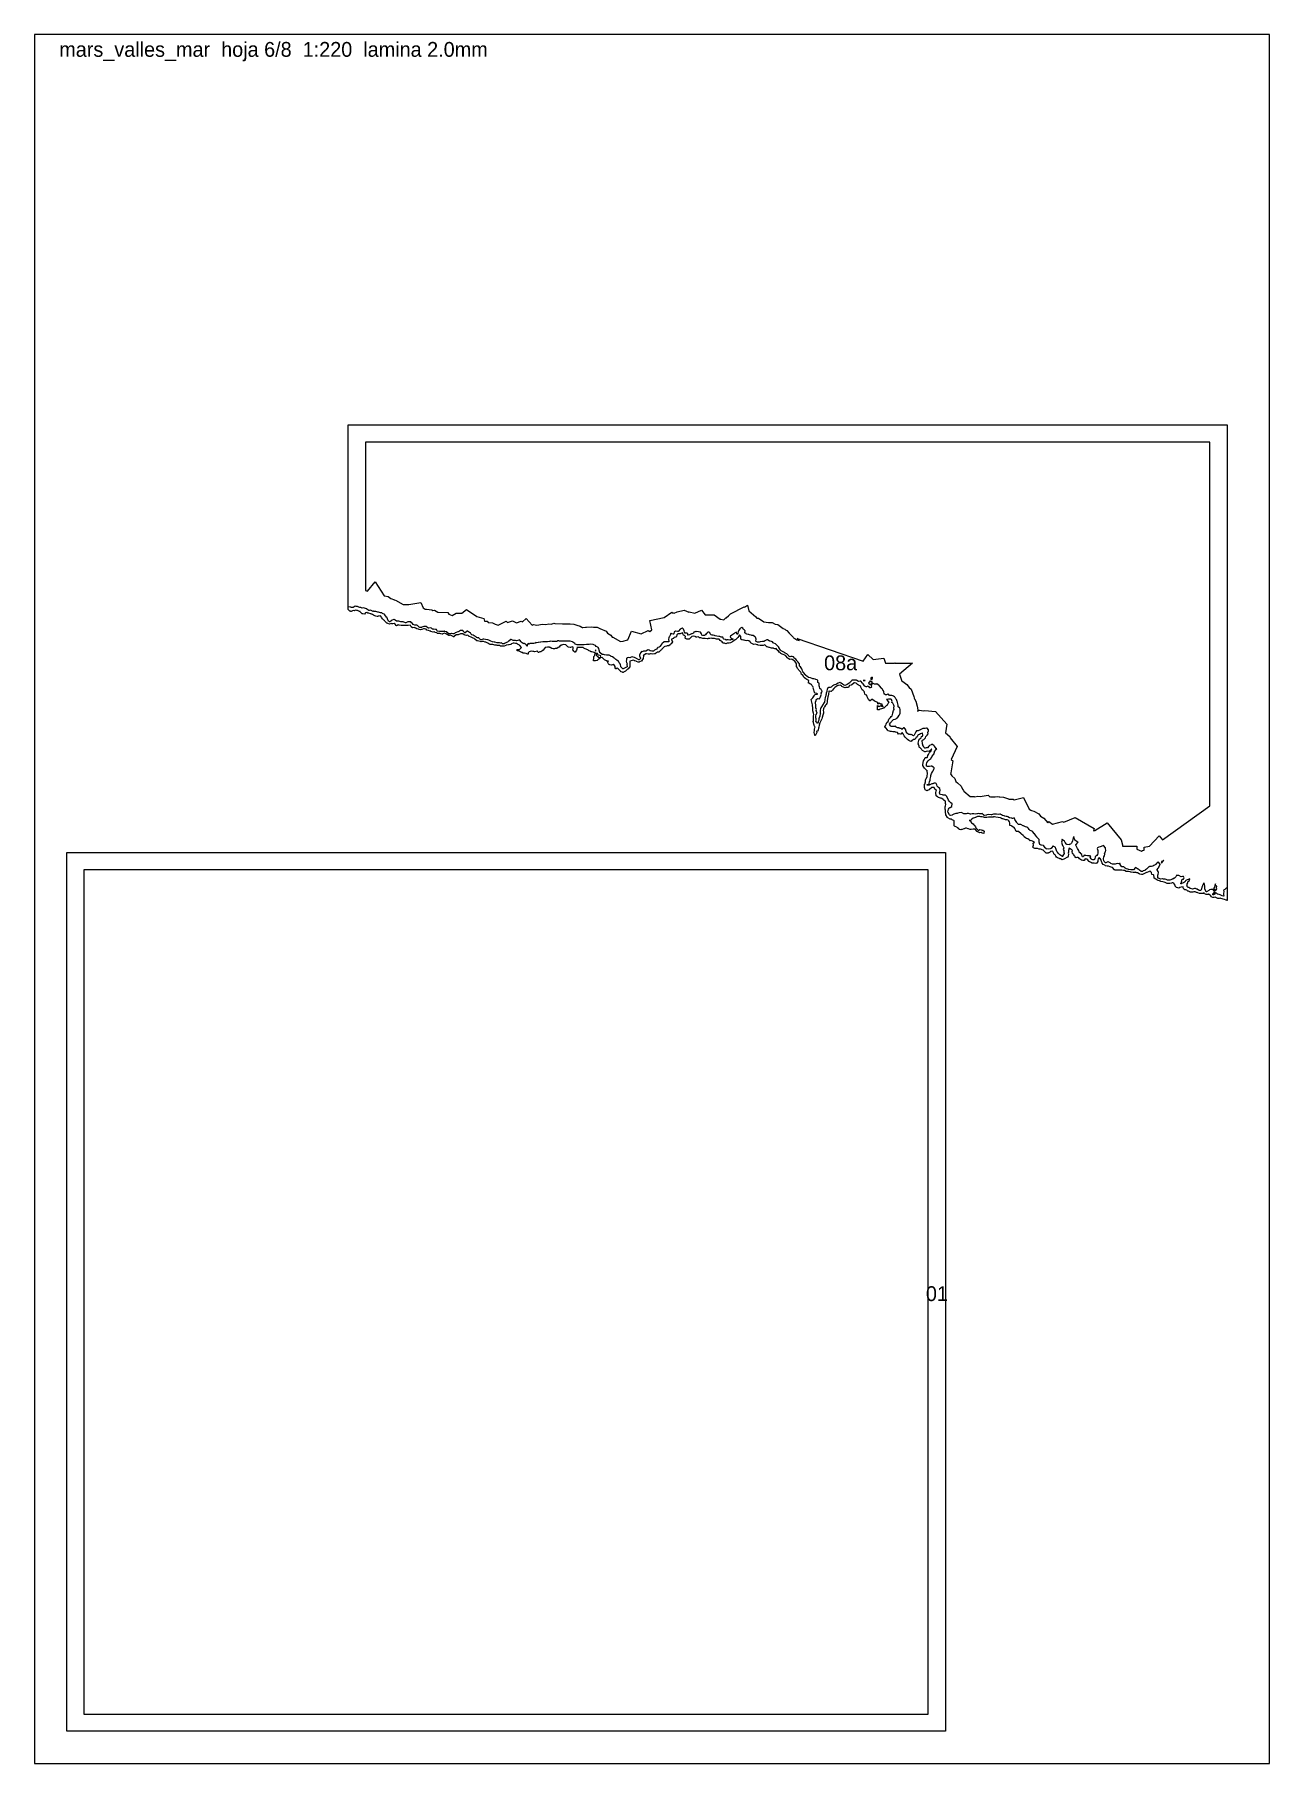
# Model space of a CAD drawing. Header units: millimetres. Extents: x 0 to 500, y 0 to 700.
import ezdxf
from ezdxf.enums import TextEntityAlignment as Align

# ---------------------------------------------------------------- set-up
doc = ezdxf.new("R2010")
doc.units = ezdxf.units.MM
for name, color, linetype in [('CORTE', 1, 'Continuous'), ('GRABADO', 5, 'Continuous'), ('HOJA', 8, 'Continuous')]:
    doc.layers.add(name, color=color, linetype=linetype)

msp = doc.modelspace()

# ---------------------------------------------------------------- texts
at = {"layer": 'GRABADO'}
for s, p in [('08a', (326.38, 445.62)), ('01', (365.37, 190.21))]:
    msp.add_text(s, height=6, dxfattribs=at).set_placement(p, align=Align.MIDDLE_CENTER)
at = {"layer": 'HOJA'}
msp.add_text('mars_valles_mar  hoja 6/8  1:220  lamina 2.0mm', height=6, dxfattribs=at).set_placement((10, 691))

# ---------------------------------------------------------------- linework, layer by layer
at = {"layer": 'CORTE'}
for points in [[(482.72, 349.46), (482.71, 349.47), (482.7, 349.47), (482.52, 349.55), (481.85, 349.82), (481.25, 349.94), (481.25, 349.94), (480.92, 350.02), (480.92, 350.03), (480.35, 350.23), (480.01, 350.31), (479.69, 350.26), (479.69, 350.26), (479.09, 350.22), (479.09, 350.22), (479.08, 350.22), (479.07, 350.22), (479.06, 350.22), (479.06, 350.22), (479.05, 350.23), (478.31, 350.67), (478.31, 350.67), (478.21, 350.75), (478.18, 350.75), (478.14, 350.73), (478.13, 350.73), (478.13, 350.73), (478.12, 350.73), (477.6, 350.66), (477.25, 350.6), (477.24, 350.6), (477.23, 350.6), (477.23, 350.61), (477.22, 350.61), (477.04, 350.66), (476.43, 350.82), (476.42, 350.83), (476.42, 350.83), (476.41, 350.83), (476.4, 350.84), (476.4, 350.84), (476.39, 350.85), (476.39, 350.85), (476.38, 350.86), (476.38, 350.87), (476.38, 350.87), (476.25, 351.23), (475.66, 351.79), (475.66, 351.8), (475.65, 351.8), (475.65, 351.81), (475.65, 351.81), (475.64, 351.82), (475.64, 351.83), (475.64, 351.84), (475.64, 351.84), (475.64, 352.09), (475.43, 351.93), (475.42, 351.93), (475.42, 351.93), (475.32, 351.89), (475.32, 351.88), (475.3, 351.88), (475.3, 351.88), (474.46, 351.88), (474.45, 351.88), (474.44, 351.88), (474.44, 351.88), (473.78, 352.1), (473.77, 352.1), (473.77, 352.1), (473.76, 352.11), (473.76, 352.11), (473.75, 352.12), (473.74, 352.12), (473.74, 352.13), (473.51, 352.49), (473.17, 352.26), (473.17, 352.26), (473.16, 352.26), (473.15, 352.26), (473.15, 352.25), (473.14, 352.25), (472.61, 352.2), (472.6, 352.2), (472.06, 352.23), (471.68, 352.25), (471.67, 352.25), (471.66, 352.25), (471.65, 352.25), (471, 352.56), (470.74, 352.61), (470.54, 352.64), (470.54, 352.64), (470.53, 352.64), (470.52, 352.64), (469.96, 352.89), (469.82, 352.93), (469.44, 352.88), (468.98, 352.8), (468.97, 352.8), (468.97, 352.8), (468.96, 352.8), (468.95, 352.8), (468.95, 352.8), (468.94, 352.81), (468.89, 352.83), (468.86, 352.83), (467.97, 352.83), (467.96, 352.83), (467.96, 352.83), (467.95, 352.83), (467.94, 352.83), (467.82, 352.89), (467.82, 352.89), (467.28, 353.19), (467.04, 353.22), (467.03, 353.22), (467.02, 353.22), (467.01, 353.23), (466.5, 353.51), (466.11, 353.65), (465.83, 353.65), (465.83, 353.65), (465.82, 353.65), (465.8, 353.66), (465.8, 353.66), (465.79, 353.67), (465.36, 354.01), (465.36, 354.01), (465.35, 354.03), (465.34, 354.03), (465.34, 354.04), (465.13, 354.55), (465.12, 354.56), (465.02, 354.95), (464.29, 354.85), (463.74, 354.67), (463.38, 354.44), (463.38, 354.43), (463.36, 354.43), (463.35, 354.43), (463.35, 354.43), (463.34, 354.43), (463.34, 354.43), (463.33, 354.43), (462.88, 354.57), (462.4, 354.64), (462.4, 354.64), (462.39, 354.64), (462.38, 354.64), (462.38, 354.65), (462.37, 354.65), (462.36, 354.66), (461.89, 355.13), (461.88, 355.13), (461.88, 355.14), (461.88, 355.15), (461.87, 355.15), (461.87, 355.16), (461.87, 355.17), (461.87, 355.17), (461.84, 355.66), (461.44, 356.08), (461.29, 356.24), (460.85, 356.6), (460.59, 356.6), (460.41, 356.47), (460.4, 356.47), (460.39, 356.46), (460.39, 356.46), (460.38, 356.46), (459.65, 356.26), (459.65, 356.26), (459.64, 356.26), (458.85, 356.22), (458.72, 356.21), (458.71, 356.21), (458.71, 356.21), (458.7, 356.21), (458.69, 356.21), (458.69, 356.21), (458.68, 356.21), (458.67, 356.22), (458.66, 356.22), (457.75, 356.65), (457.75, 356.65), (457.37, 356.87), (456.84, 356.98), (456.07, 357.15), (456.06, 357.15), (455.91, 357.2), (455.91, 357.2), (455.82, 357.23), (455.49, 357.33), (454.98, 357.47), (454.97, 357.47), (454.4, 357.76), (454.39, 357.76), (454.04, 358.01), (453.35, 358.45), (453.34, 358.45), (453.34, 358.46), (453.33, 358.47), (453.33, 358.47), (453.32, 358.48), (453.32, 358.48), (453.32, 358.49), (453.32, 358.5), (453.32, 358.5), (453.29, 358.76), (453.29, 358.76), (453.24, 359.6), (453.11, 359.8), (452.51, 359.91), (452.5, 359.91), (452.49, 359.92), (452.49, 359.92), (452.49, 359.92), (452.48, 359.93), (452.47, 359.93), (452.47, 359.94), (452.46, 359.94), (452.46, 359.95), (452.46, 359.95), (452.45, 359.96), (452.23, 360.71), (452.16, 360.85), (451.77, 361.25), (451.33, 361.17), (451.11, 360.96), (451.11, 360.96), (451.1, 360.96), (451.09, 360.95), (451.09, 360.95), (450.4, 360.72), (450.27, 360.67), (449.69, 360.41), (449.69, 360.41), (449.68, 360.4), (449.67, 360.4), (449.47, 360.39), (449.09, 360.19), (448.56, 359.88), (448.55, 359.88), (448.55, 359.87), (448.54, 359.87), (448.53, 359.87), (448.52, 359.87), (448.51, 359.87), (448.51, 359.87), (448.19, 359.93), (448.18, 359.93), (447.57, 360.12), (447.21, 360.24), (447.21, 360.24), (447.2, 360.24), (447.2, 360.24), (446.64, 360.61), (446.38, 360.66), (445.84, 360.8), (445.75, 360.82), (445.68, 360.78), (445.68, 360.78), (445.67, 360.77), (445.66, 360.77), (445.66, 360.77), (445.65, 360.77), (444.81, 360.77), (444.81, 360.77), (444.81, 360.77), (444.07, 360.89), (443.88, 360.91), (443.64, 360.95), (442.95, 361.07), (442.41, 361.12), (442.4, 361.12), (442.02, 361.18), (442.02, 361.18), (442.01, 361.18), (442.01, 361.18), (441.34, 361.48), (441.09, 361.55), (440.93, 361.57), (440.18, 361.68), (439.29, 361.72), (439.29, 361.72), (439.25, 361.73), (439.22, 361.73), (437.44, 361.73), (437.4, 361.73), (437.39, 361.74), (437.36, 361.74), (437.35, 361.74), (437.35, 361.75), (437.26, 361.78), (437.26, 361.78), (437.25, 361.79), (437.25, 361.79), (437.24, 361.8), (436.43, 362.69), (436.34, 362.77), (435.96, 362.89), (435.53, 363.01), (435.53, 363.01), (434.9, 363.23), (434.62, 363.25), (434.61, 363.25), (434.24, 363.34), (434.24, 363.34), (433.67, 363.49), (433.67, 363.49), (433.36, 363.64), (433.36, 363.64), (432.73, 364), (432.73, 364), (432.73, 364.01), (432.71, 364.02), (432.71, 364.02), (432.23, 364.56), (432.23, 364.56), (432.22, 364.57), (432.22, 364.57), (432.22, 364.58), (432.02, 365.16), (431.78, 365.95), (431.65, 366.05), (431.64, 366.06), (431.64, 366.06), (431.63, 366.07), (431.63, 366.07), (431.62, 366.08), (431.62, 366.09), (431.62, 366.09), (431.58, 366.25), (430.94, 366.63), (430.63, 366.26), (430.56, 365.7), (430.49, 365.17), (430.49, 365.17), (430.49, 365.16), (430.49, 365.16), (430.48, 365.15), (430.48, 365.14), (430.06, 364.51), (430.05, 364.5), (430.05, 364.5), (430.04, 364.49), (430.03, 364.48), (430.03, 364.48), (429.75, 364.34), (429.74, 364.33), (429.74, 364.33), (429.73, 364.33), (429.72, 364.33), (429.72, 364.33), (429.71, 364.33), (429.7, 364.33), (429.06, 364.47), (428.56, 364.51), (428.13, 364.57), (428.12, 364.57), (428.11, 364.57), (428.11, 364.58), (427.26, 365.03), (427.2, 365.05), (427.16, 365.06), (427.15, 365.06), (427.14, 365.06), (427.13, 365.07), (427.12, 365.07), (427.12, 365.08), (427.11, 365.08), (427.11, 365.09), (427.07, 365.14), (426.25, 366.13), (426.2, 366.13), (425.4, 366.2), (425, 365.65), (424.99, 365.64), (424.99, 365.64), (424.98, 365.64), (424.98, 365.63), (424.97, 365.63), (424.96, 365.62), (424.95, 365.62), (424.94, 365.62), (424.44, 365.57), (424.44, 365.57), (424.42, 365.57), (423.96, 365.68), (423.96, 365.68), (423.95, 365.68), (423.95, 365.69), (423.94, 365.69), (423.47, 366), (423.12, 366.23), (423.11, 366.24), (423.11, 366.24), (423.1, 366.25), (423.1, 366.25), (422.85, 366.62), (422.56, 366.81), (422.06, 366.85), (421.68, 366.7), (421.67, 366.7), (421.66, 366.7), (421.65, 366.7), (421.64, 366.7), (421.63, 366.7), (421.62, 366.7), (421.62, 366.71), (421.61, 366.71), (421.6, 366.72), (421.6, 366.72), (421.6, 366.73), (421.59, 366.73), (421.38, 367.11), (421.2, 367.36), (420.67, 368.05), (420.49, 368.25), (420.29, 368.47), (420.29, 368.47), (420.28, 368.48), (420.28, 368.49), (420.27, 368.49), (420.27, 368.5), (420.11, 369.16), (420.11, 369.17), (420.11, 369.17), (420.11, 369.18), (420.11, 369.19), (420.11, 369.19), (420.11, 369.2), (420.25, 369.62), (420.04, 369.93), (419.76, 370.09), (418.92, 370.6), (418.63, 369.62), (418.6, 368.94), (418.6, 368.94), (418.56, 368.52), (418.62, 368.13), (418.62, 368.12), (418.62, 368.12), (418.56, 367.4), (418.56, 367.39), (418.56, 367.39), (418.56, 367.38), (418.38, 366.94), (418.38, 366.94), (418.38, 366.93), (418.37, 366.92), (418.36, 366.91), (418.36, 366.91), (418.35, 366.91), (418.34, 366.9), (417.98, 366.75), (417.08, 366.23), (417.08, 366.23), (417.07, 366.23), (417.07, 366.22), (417.06, 366.22), (417.06, 366.22), (417.04, 366.21), (417.04, 366.21), (416.12, 365.92), (416.11, 365.91), (416.11, 365.91), (416.1, 365.91), (416.1, 365.91), (416.09, 365.91), (416.08, 365.92), (416.07, 365.92), (416.07, 365.92), (415.43, 366.23), (415.21, 366.3), (415.2, 366.3), (415.14, 366.32), (415.14, 366.33), (414.95, 366.45), (414.23, 366.61), (414.22, 366.61), (414.22, 366.62), (414.21, 366.62), (413.81, 366.88), (413.81, 366.88), (413.8, 366.89), (413.79, 366.9), (413.79, 366.9), (413.79, 366.91), (413.58, 367.37), (413.27, 367.83), (412.92, 368.01), (412.91, 368.02), (412.91, 368.02), (412.9, 368.02), (412.9, 368.03), (412.89, 368.03), (412.89, 368.04), (412.88, 368.05), (412.88, 368.05), (412.88, 368.06), (412.77, 368.49), (412.33, 369.24), (412.2, 369.35), (411.5, 369.23), (411.15, 368.9), (411.14, 368.89), (411.13, 368.89), (410.57, 368.63), (410.57, 368.62), (410.55, 368.62), (410.55, 368.62), (410.54, 368.62), (409.77, 368.62), (409.63, 368.58), (409.63, 368.58), (409.62, 368.58), (409.61, 368.58), (409.6, 368.58), (409.59, 368.58), (409.58, 368.58), (409.58, 368.59), (409.57, 368.59), (409.56, 368.59), (409.56, 368.6), (408.68, 369.52), (408.65, 369.55), (408.64, 369.55), (408.64, 369.56), (408.63, 369.56), (408.63, 369.56), (408.62, 369.57), (407.73, 370.07), (407.37, 370.21), (406.84, 370.18), (406.83, 370.18), (406.82, 370.18), (406.82, 370.19), (406.13, 370.38), (405.9, 370.44), (405.71, 370.44), (404.97, 370.48), (404.97, 370.48), (404.96, 370.49), (404.96, 370.49), (404.47, 370.67), (404.46, 370.68), (404.45, 370.68), (404.45, 370.68), (404.44, 370.69), (404.44, 370.69), (404.43, 370.7), (404.23, 370.99), (404.23, 371), (404.22, 371.01), (404.22, 371.01), (404.22, 371.02), (404.22, 371.03), (404.22, 371.03), (404.22, 371.04), (404.22, 371.05), (404.43, 371.86), (404.33, 372.54), (404.33, 372.55), (404.33, 372.55), (404.33, 372.56), (404.33, 372.57), (404.33, 372.58), (404.33, 372.58), (404.34, 372.59), (404.34, 372.6), (404.35, 372.6), (404.35, 372.61), (404.35, 372.61), (404.82, 372.96), (404.3, 373.23), (404.03, 373.35), (404.02, 373.35), (403.41, 373.65), (403.16, 373.53), (403.15, 373.53), (403.14, 373.52), (403.13, 373.52), (403.12, 373.52), (403.12, 373.53), (403.11, 373.53), (403.1, 373.53), (403.09, 373.53), (403.09, 373.54), (403.08, 373.54), (403.08, 373.55), (403.07, 373.55), (402.87, 373.79), (402.68, 374.02), (402.17, 374.36), (401.66, 374.5), (401.66, 374.5), (401.65, 374.5), (401.64, 374.5), (401.23, 374.79), (400.73, 375.13), (400.73, 375.14), (400.72, 375.14), (400.51, 375.4), (400.3, 375.65), (399.64, 376.24), (399.48, 376.36), (399.47, 376.36), (399.47, 376.37), (399.47, 376.37), (399.37, 376.48), (398.59, 377.19), (398.47, 377.28), (397.56, 377.28), (397.55, 377.28), (397.55, 377.29), (397.54, 377.29), (397.54, 377.29), (397.53, 377.29), (397.52, 377.3), (397.45, 377.35), (397.45, 377.36), (397.44, 377.36), (397.44, 377.37), (397.44, 377.37), (397.43, 377.38), (397.15, 378.07), (396.97, 378.48), (396.59, 378.94), (396.25, 379.14), (395.68, 379.49), (395.55, 379.57), (394.96, 379.8), (394.95, 379.8), (394.95, 379.81), (394.94, 379.81), (394.93, 379.82), (394.93, 379.83), (394.92, 379.83), (394.92, 379.84), (394.92, 379.85), (394.91, 379.86), (394.91, 379.86), (394.91, 379.87), (394.91, 380.73), (394.72, 381.19), (394.54, 381.62), (394.54, 381.62), (394.54, 381.63), (394.51, 381.8), (393.85, 382.02), (393.2, 382.11), (393.19, 382.11), (393.18, 382.11), (393.18, 382.12), (392.92, 382.25), (392.47, 382.33), (392.47, 382.33), (392, 382.44), (391.68, 382.52), (391.67, 382.52), (391.66, 382.52), (391.66, 382.53), (391.06, 382.88), (390.94, 382.9), (390.2, 382.94), (390.16, 382.94), (390.16, 382.94), (390.15, 382.94), (390.14, 382.94), (390.1, 382.96), (389.22, 383.12), (389.21, 383.12), (388.64, 383.3), (388.32, 383.29), (388.1, 383.19), (388.09, 383.19), (388.08, 383.19), (388.07, 383.18), (387.39, 383.13), (386.61, 383.07), (386.6, 383.07), (386.59, 383.08), (386.45, 383.1), (386.32, 383.08), (386.31, 383.08), (385.53, 383.01), (385.53, 383.01), (384.71, 383.01), (384.62, 382.99), (384.61, 382.99), (384.6, 382.99), (384.6, 382.99), (384.59, 382.99), (384.58, 382.99), (384.57, 382.99), (384.56, 383), (384.42, 383.09), (383.66, 383.32), (383.1, 383.32), (382.75, 383.34), (382.75, 383.34), (382.34, 383.39), (381.84, 383.36), (380.99, 382.98), (380.98, 382.98), (380.91, 382.96), (380.9, 382.96), (380.84, 382.97), (380.53, 382.9), (380.01, 382.69), (379.57, 382.34), (379.09, 381.96), (379.08, 381.95), (379.08, 381.95), (379.07, 381.95), (379.07, 381.94), (379.06, 381.94), (378.46, 381.82), (379.08, 381.45), (379.09, 381.45), (379.09, 381.44), (379.1, 381.43), (379.11, 381.43), (379.11, 381.42), (379.11, 381.42), (379.29, 380.99), (379.37, 380.8), (380.01, 380.46), (380.01, 380.46), (380.02, 380.45), (380.02, 380.45), (380.03, 380.44), (380.34, 380.07), (380.73, 379.69), (380.74, 379.68), (380.74, 379.68), (380.75, 379.67), (380.96, 379.26), (380.97, 379.25), (381.13, 378.78), (381.43, 378.59), (381.43, 378.58), (381.44, 378.58), (381.44, 378.57), (381.44, 378.57), (381.88, 377.94), (382.04, 377.75), (382.71, 378.11), (382.72, 378.11), (382.73, 378.11), (382.73, 378.11), (382.74, 378.11), (382.75, 378.11), (382.76, 378.11), (382.77, 378.11), (383.29, 377.97), (383.69, 377.87), (383.97, 377.83), (383.97, 377.83), (383.98, 377.83), (383.99, 377.82), (384, 377.82), (384.53, 377.47), (384.54, 377.47), (384.54, 377.47), (384.55, 377.46), (384.55, 377.46), (384.55, 377.45), (384.56, 377.44), (384.56, 377.44), (384.56, 377.43), (384.56, 377.42), (384.56, 377.41), (384.56, 377.41), (384.56, 377.4), (384.56, 377.4), (384.38, 376.63), (384.38, 376.63), (384.38, 376.62), (384.37, 376.62), (384.37, 376.61), (384.36, 376.6), (384.35, 376.59), (384.35, 376.59), (384.34, 376.59), (384.33, 376.58), (384.33, 376.58), (384.32, 376.58), (384.31, 376.58), (384.31, 376.58), (384.3, 376.58), (384.3, 376.58), (383.66, 376.72), (383.65, 376.72), (383.65, 376.72), (383.29, 376.88), (382.77, 376.75), (382.76, 376.74), (382.75, 376.74), (382.74, 376.74), (382.73, 376.74), (382.72, 376.75), (382.72, 376.75), (381.98, 377.13), (381.8, 377.18), (381.69, 377.22), (381.69, 377.22), (381.68, 377.22), (381.68, 377.22), (381.67, 377.23), (381.66, 377.23), (381.66, 377.24), (381.65, 377.25), (381.65, 377.25), (381.65, 377.26), (381.6, 377.37), (380.86, 378.21), (380.72, 378.24), (379.98, 378.24), (379.3, 378.15), (379.29, 378.15), (379.29, 378.15), (379.04, 378.18), (378.81, 378.18), (378.81, 378.18), (378.8, 378.18), (378.8, 378.18), (378.8, 378.18), (378.09, 378.44), (378.07, 378.45), (377.32, 378.63), (377.17, 378.67), (376.97, 378.71), (376.34, 378.46), (376.32, 378.44), (376.32, 378.44), (376.31, 378.43), (376.3, 378.43), (376.3, 378.42), (375.65, 378.11), (375.65, 378.11), (375.64, 378.11), (375.64, 378.11), (375.63, 378.11), (375.63, 378.11), (375.34, 378.11), (375.02, 378.05), (375.01, 378.05), (375, 378.05), (375, 378.05), (374.99, 378.05), (374.39, 378.2), (374.39, 378.2), (374.38, 378.2), (374.37, 378.2), (374.37, 378.21), (374.36, 378.21), (374.36, 378.22), (374.35, 378.22), (374.18, 378.47), (373.71, 378.78), (373.7, 378.78), (373.7, 378.79), (373.69, 378.79), (373.44, 379.13), (372.71, 379.35), (372.71, 379.35), (372.71, 379.35), (372.7, 379.36), (372.52, 379.46), (372.46, 379.49), (372.46, 379.49), (372.45, 379.5), (372.44, 379.51), (372.44, 379.51), (372.37, 379.59), (372.37, 379.59), (372.36, 379.59), (372.36, 379.6), (372.36, 379.61), (372.35, 379.61), (372.35, 379.62), (372.31, 379.83), (372.31, 379.84), (372.31, 379.85), (372.31, 381.63), (372.24, 381.8), (371.61, 381.98), (371.61, 381.99), (371.6, 381.99), (371.59, 381.99), (371.12, 382.31), (370.69, 382.38), (370.69, 382.39), (370.68, 382.39), (370.67, 382.39), (369.76, 382.89), (369.76, 382.89), (369.75, 382.89), (369.75, 382.89), (369.74, 382.9), (369.74, 382.9), (369.73, 382.9), (369.72, 382.91), (369.72, 382.91), (369.71, 382.92), (369.71, 382.92), (369.71, 382.93), (369.7, 382.93), (369.7, 382.94), (369.69, 382.96), (368.98, 384.04), (368.98, 384.05), (368.98, 384.06), (368.98, 384.06), (368.93, 384.25), (368.93, 384.25), (368.81, 385.19), (368.81, 385.19), (368.78, 386.13), (368.76, 386.28), (368.76, 386.28), (368.76, 386.31), (368.76, 386.31), (368.76, 386.33), (368.76, 387.42), (368.76, 387.42), (368.78, 387.59), (368.78, 387.59), (368.91, 388.38), (368.91, 388.48), (368.86, 388.51), (368.85, 388.51), (368.85, 388.52), (368.84, 388.52), (368.84, 388.53), (368.83, 388.53), (368.83, 388.54), (368.82, 388.54), (368.82, 388.55), (368.82, 388.56), (368.82, 388.57), (368.82, 388.57), (368.78, 389.47), (368.75, 389.6), (368.21, 389.97), (368.2, 389.97), (368.2, 389.98), (367.88, 390.3), (367.4, 390.68), (367.06, 390.77), (366.98, 390.79), (366.97, 390.79), (366.97, 390.79), (366.82, 390.87), (366.05, 391.16), (366.04, 391.16), (365.67, 391.36), (365.67, 391.36), (365.66, 391.36), (365.1, 391.79), (365.1, 391.8), (365.08, 391.81), (365.08, 391.81), (365.08, 391.82), (365.07, 391.82), (365.07, 391.83), (365.07, 391.84), (365.06, 391.84), (365.06, 391.85), (364.98, 392.87), (364.98, 392.97), (364.96, 393.1), (364.96, 393.11), (364.95, 393.12), (364.96, 393.13), (364.96, 393.13), (365.07, 393.63), (365.15, 394.06), (365.1, 394.1), (364.54, 394.46), (364.54, 394.47), (364.53, 394.47), (364.53, 394.47), (364.52, 394.48), (364.52, 394.48), (364.52, 394.49), (364.22, 395.15), (364.19, 395.18), (363.35, 395.18), (363.32, 395.17), (363.32, 395.17), (363.3, 395.15), (363.29, 395.15), (363.29, 395.14), (362.42, 394.33), (362.42, 394.33), (362.41, 394.32), (362.4, 394.32), (362.22, 394.24), (361.84, 394.02), (361.84, 394.02), (361.48, 393.83), (361.47, 393.82), (361.46, 393.82), (361.46, 393.82), (361.45, 393.82), (361.44, 393.82), (361.44, 393.82), (361.43, 393.82), (361.42, 393.82), (360.93, 394.02), (360.93, 394.02), (360.6, 394.16), (360.6, 394.16), (360.59, 394.16), (360.58, 394.17), (360.58, 394.17), (360.57, 394.18), (360.57, 394.18), (360.57, 394.19), (360.56, 394.19), (360.56, 394.2), (360.56, 394.21), (360.44, 394.7), (360.28, 395.18), (360.28, 395.18), (360.28, 395.19), (360.28, 395.19), (360.28, 395.2), (360.34, 396.2), (360.34, 396.31), (360.35, 396.42), (360.35, 396.43), (360.36, 396.44), (360.36, 396.44), (360.36, 396.45), (360.37, 396.46), (360.37, 396.46), (360.45, 396.56), (360.74, 397.43), (360.7, 398.22), (360.7, 398.23), (360.7, 398.24), (360.7, 398.25), (360.7, 398.25), (360.7, 398.26), (360.71, 398.26), (360.9, 398.57), (361.37, 399.48), (361.41, 399.62), (361.43, 399.66), (361.45, 399.75), (361.52, 400.76), (361.45, 401.77), (361.45, 401.77), (361.45, 401.78), (361.45, 401.79), (361.45, 401.8), (361.45, 401.8), (361.46, 401.81), (361.46, 401.82), (361.46, 401.82), (361.47, 401.83), (361.47, 401.83), (361.48, 401.84), (361.49, 401.84), (361.52, 401.86), (361.5, 401.87), (361.45, 401.86), (361.45, 401.86), (361.44, 401.86), (361.44, 401.86), (361.43, 401.86), (361.42, 401.86), (361.41, 401.87), (361.41, 401.87), (361.4, 401.87), (361.39, 401.88), (361.39, 401.88), (361, 402.29), (360.47, 402.78), (360.4, 402.84), (360.39, 402.84), (360.39, 402.85), (360.38, 402.85), (360.38, 402.86), (360.33, 402.94), (360.1, 403.37), (359.66, 404.05), (359.66, 404.06), (359.65, 404.06), (359.65, 404.07), (359.65, 404.08), (359.65, 404.08), (359.65, 404.09), (359.65, 404.25), (359.65, 404.26), (359.75, 405.21), (359.75, 405.21), (359.87, 405.91), (359.87, 405.91), (359.87, 405.92), (359.88, 405.93), (359.88, 405.93), (360.16, 406.35), (360.45, 406.93), (360.45, 406.94), (360.64, 407.24), (360.65, 407.25), (360.65, 407.25), (360.66, 407.26), (360.66, 407.26), (360.67, 407.27), (360.68, 407.27), (360.68, 407.27), (360.69, 407.27), (360.7, 407.27), (360.7, 407.27), (361.41, 407.27), (361.56, 407.46), (361.72, 408.13), (361.72, 408.14), (361.9, 408.57), (361.91, 408.57), (362.3, 409.29), (362.31, 409.3), (362.31, 409.3), (362.48, 409.5), (362.48, 409.5), (362.49, 409.51), (362.49, 409.51), (362.5, 409.52), (362.84, 409.7), (363.22, 410.47), (363.26, 410.72), (363.21, 410.7), (362.43, 409.99), (362.27, 409.79), (362.27, 409.78), (362.26, 409.78), (362.25, 409.77), (362.23, 409.76), (362.23, 409.76), (362.22, 409.76), (362.21, 409.76), (362.21, 409.76), (361.45, 409.86), (360.6, 409.59), (360.6, 409.59), (360.6, 409.58), (360.59, 409.58), (360.59, 409.57), (360.58, 409.56), (360.57, 409.56), (360.57, 409.56), (360.55, 409.55), (360.54, 409.55), (360.54, 409.54), (360.53, 409.54), (360.52, 409.54), (360.51, 409.54), (360.51, 409.54), (360.5, 409.54), (360.48, 409.55), (360.47, 409.55), (360.46, 409.55), (360.46, 409.56), (360.45, 409.56), (360.44, 409.57), (360.44, 409.57), (360.44, 409.57), (360.43, 409.58), (360.43, 409.59), (360.43, 409.59), (360.42, 409.6), (359.55, 410.12), (359.55, 410.12), (359.54, 410.13), (359.26, 410.38), (359.26, 410.38), (359.26, 410.39), (359.25, 410.39), (359.25, 410.4), (359.24, 410.41), (359.24, 410.41), (359.17, 410.72), (358.62, 411.18), (358.27, 411.39), (358.27, 411.39), (358.26, 411.39), (358.25, 411.4), (358.25, 411.41), (358.25, 411.41), (358.24, 411.42), (358.24, 411.43), (358.24, 411.43), (358.15, 411.85), (357.82, 412.77), (357.82, 412.78), (357.82, 412.79), (357.82, 412.8), (357.82, 412.8), (357.82, 412.81), (357.85, 412.98), (357.8, 413.12), (357.8, 413.12), (357.8, 413.13), (357.79, 413.14), (357.79, 413.15), (357.8, 413.15), (357.8, 413.16), (358.05, 414.11), (358.14, 414.65), (358.14, 414.66), (358.15, 414.66), (358.15, 414.67), (358.15, 414.67), (358.16, 414.68), (358.16, 414.69), (358.17, 414.69), (358.17, 414.7), (358.18, 414.7), (358.62, 414.93), (359, 415.25), (359.08, 415.75), (359.08, 415.75), (359.08, 415.76), (359.08, 415.77), (359.09, 415.77), (359.09, 415.78), (359.1, 415.78), (359.1, 415.79), (359.11, 415.79), (359.11, 415.8), (359.12, 415.8), (359.13, 415.8), (359.54, 415.95), (359.73, 416.33), (359.52, 417.13), (359.45, 417.18), (358.7, 416.84), (358.34, 416.67), (358.34, 416.67), (357.78, 416.48), (357.63, 416.28), (357.35, 415.72), (357.34, 415.72), (357.34, 415.71), (357.33, 415.7), (356.86, 415.23), (356.79, 415.16), (356.37, 414.65), (356.36, 414.65), (356.36, 414.64), (356.35, 414.64), (356.34, 414.63), (356.34, 414.63), (356.33, 414.63), (355.92, 414.54), (355.22, 414.05), (355.16, 413.91), (355.16, 413.9), (355.15, 413.89), (355.15, 413.89), (355.15, 413.88), (355.14, 413.88), (355.13, 413.87), (355.13, 413.87), (355.12, 413.87), (355.11, 413.86), (355.11, 413.86), (354.97, 413.84), (354.79, 413.8), (354.78, 413.8), (354.78, 413.8), (354.77, 413.8), (354.76, 413.81), (354.75, 413.81), (354.75, 413.81), (354.26, 414.03), (354.26, 414.03), (354, 414.16), (353.99, 414.17), (353.98, 414.17), (353.51, 414.58), (353.05, 414.97), (353.05, 414.97), (352.87, 415.15), (352.47, 415.57), (352.47, 415.57), (352.47, 415.58), (352.12, 416.06), (352.12, 416.07), (352.11, 416.07), (352.01, 416.29), (352, 416.29), (351.74, 416.93), (351.32, 417.37), (351.26, 417.39), (351.23, 417.37), (350.86, 416.82), (350.86, 416.82), (350.85, 416.81), (350.85, 416.81), (350.84, 416.8), (350.83, 416.8), (350.83, 416.8), (350.82, 416.79), (350.82, 416.79), (350.81, 416.79), (350.8, 416.79), (350.79, 416.79), (350.33, 416.87), (349.84, 416.76), (349.84, 416.76), (349.83, 416.76), (349.82, 416.76), (349.81, 416.76), (349.81, 416.76), (349.8, 416.76), (349.8, 416.76), (349.79, 416.77), (349.78, 416.77), (349.78, 416.78), (349.77, 416.78), (349.77, 416.79), (349.35, 417.35), (349.33, 417.36), (348.65, 417.6), (348.64, 417.61), (348.45, 417.71), (348.14, 417.75), (347.54, 417.75), (347.54, 417.75), (347.01, 417.83), (346.62, 417.83), (346.61, 417.83), (346.61, 417.83), (346.61, 417.83), (346.1, 417.97), (345.68, 418.03), (345.68, 418.03), (345.67, 418.03), (345.66, 418.04), (345.66, 418.04), (345.65, 418.04), (345.65, 418.05), (345.43, 418.24), (345.43, 418.24), (345.43, 418.25), (345.42, 418.25), (345.42, 418.27), (345.41, 418.28), (345.41, 418.28), (345.38, 418.51), (344.72, 419.3), (344.56, 419.37), (344.55, 419.37), (344.55, 419.37), (344.54, 419.38), (344.3, 419.6), (344.29, 419.6), (344.29, 419.61), (344.29, 419.62), (344.28, 419.62), (344.28, 419.63), (344.28, 419.64), (344.28, 419.65), (344.28, 419.66), (344.28, 419.66), (344.28, 419.67), (344.37, 420.06), (344.37, 420.07), (344.38, 420.07), (344.38, 420.08), (344.38, 420.09), (344.39, 420.09), (344.39, 420.1), (344.4, 420.1), (344.4, 420.11), (344.7, 420.29), (344.85, 420.79), (344.85, 420.79), (345.1, 421.42), (345.1, 421.43), (345.11, 421.44), (345.11, 421.44), (345.12, 421.45), (345.12, 421.45), (345.64, 421.87), (345.67, 421.91), (345.83, 422.76), (345.83, 422.77), (345.83, 422.77), (345.83, 422.78), (345.84, 422.78), (345.84, 422.79), (345.85, 422.8), (345.85, 422.8), (346.14, 423.04), (346.56, 423.55), (346.56, 423.55), (346.83, 423.84), (346.84, 423.84), (346.84, 423.84), (347.3, 424.14), (347.45, 425.18), (347.45, 425.22), (347.45, 425.22), (347.45, 425.25), (347.47, 425.39), (347.47, 425.39), (347.74, 426.34), (347.74, 426.35), (347.74, 426.36), (347.75, 426.36), (347.75, 426.37), (347.75, 426.37), (347.76, 426.38), (348.1, 426.69), (347.88, 427.42), (347.88, 427.42), (347.88, 427.43), (347.88, 427.44), (347.88, 427.44), (347.88, 427.45), (348.03, 428.11), (347.98, 428.52), (347.49, 429.34), (347.36, 429.41), (347.35, 429.42), (347.35, 429.42), (347.14, 429.6), (347.14, 429.61), (347.13, 429.61), (347.13, 429.62), (347.12, 429.63), (347.12, 429.63), (347.12, 429.65), (347.12, 429.66), (347.12, 429.66), (347.12, 429.67), (347.12, 429.68), (347.2, 429.98), (347, 430.72), (346.74, 430.89), (346.61, 430.96), (346.45, 430.92), (346.44, 430.92), (346.44, 430.92), (345.7, 430.92), (344.95, 430.73), (345.73, 429.79), (345.74, 429.79), (345.75, 429.79), (345.76, 429.79), (345.76, 429.79), (345.77, 429.78), (345.77, 429.78), (345.78, 429.77), (345.79, 429.77), (345.8, 429.76), (345.8, 429.75), (345.81, 429.75), (345.81, 429.74), (345.83, 429.69), (345.83, 429.68), (345.84, 429.68), (345.84, 429.67), (345.84, 429.66), (345.84, 429.65), (345.84, 429.65), (345.84, 429.64), (345.83, 429.63), (345.83, 429.62), (345.83, 429.62), (345.82, 429.61), (345.82, 429.61), (345.81, 429.6), (345.81, 429.6), (345.78, 429.58), (345.76, 429.54), (345.76, 429.54), (345.19, 428.51), (345.19, 428.5), (345.18, 428.5), (345, 428.28), (345, 428.28), (344.99, 428.27), (344.99, 428.27), (344.81, 428.17), (343.95, 427.39), (343.93, 427.36), (343.93, 427.36), (343.93, 427.35), (343.92, 427.35), (343.92, 427.34), (343.91, 427.34), (343.9, 427.34), (343.9, 427.33), (343.89, 427.33), (343.86, 427.32), (343.82, 427.31), (342.94, 427.04), (342.42, 426.89), (342.04, 426.58), (342.03, 426.58), (342.02, 426.57), (342.02, 426.57), (342.01, 426.57), (342, 426.56), (342, 426.56), (341.99, 426.56), (341.32, 426.56), (341.32, 426.56), (341.31, 426.56), (341.3, 426.57), (341.3, 426.57), (341.29, 426.57), (341.28, 426.58), (341.28, 426.58), (341.27, 426.58), (341.27, 426.59), (341.26, 426.6), (341.26, 426.6), (341.26, 426.61), (341.25, 426.62), (341.25, 426.62), (341.25, 426.63), (341.25, 426.64), (341.25, 427.44), (341.25, 428.23), (341.25, 428.24), (341.25, 428.25), (341.25, 428.25), (341.26, 428.26), (341.26, 428.27), (341.27, 428.28), (341.27, 428.29), (341.28, 428.29), (341.29, 428.3), (341.29, 428.3), (341.3, 428.3), (341.31, 428.31), (341.31, 428.31), (341.32, 428.31), (341.33, 428.31), (341.34, 428.31), (341.34, 428.3), (341.35, 428.3), (341.36, 428.3), (341.99, 428), (342.62, 428.3), (342.63, 428.3), (342.63, 428.3), (342.64, 428.31), (342.65, 428.31), (342.66, 428.31), (342.66, 428.31), (342.67, 428.3), (342.68, 428.3), (342.68, 428.3), (342.69, 428.3), (342.95, 428.14), (343.55, 427.78), (343.24, 428.52), (343.24, 428.52), (343.24, 428.53), (343.23, 428.54), (343.23, 428.54), (343.23, 428.94), (342.52, 428.94), (342.52, 428.94), (342.51, 428.94), (342.5, 428.95), (342.5, 428.95), (342.49, 428.95), (342.49, 428.95), (341.99, 429.25), (341.49, 428.95), (341.48, 428.95), (341.47, 428.95), (341.47, 428.94), (341.46, 428.94), (341.45, 428.94), (341.45, 428.94), (341.43, 428.95), (341.43, 428.95), (341.42, 428.95), (341.41, 428.96), (341.41, 428.96), (341.4, 428.97), (341.4, 428.97), (341.39, 428.98), (341.39, 428.98), (341.39, 428.99), (341.38, 429), (341.38, 429), (341.38, 429.01), (341.38, 429.02), (341.38, 429.61), (341.04, 429.75), (340.45, 429.98), (340.12, 430.04), (340.11, 430.04), (340.11, 430.04), (340.1, 430.05), (340.09, 430.05), (340.09, 430.05), (339.33, 430.71), (339.22, 430.75), (339.22, 430.75), (339.17, 430.78), (339.12, 430.8), (339.08, 430.73), (339.07, 430.72), (339.07, 430.72), (339.06, 430.71), (339.06, 430.71), (338.33, 430.21), (338.32, 430.2), (338.31, 430.2), (338.31, 430.2), (338.3, 430.2), (338.29, 430.2), (338.28, 430.19), (338.28, 430.2), (338.27, 430.2), (338.26, 430.2), (338.26, 430.2), (338.25, 430.2), (338.24, 430.21), (338.24, 430.21), (338.23, 430.22), (337.74, 430.72), (337.74, 430.72), (337.73, 430.73), (337.73, 430.74), (337.58, 431.09), (337.29, 431.52), (337.29, 431.52), (337.11, 431.85), (337.11, 431.85), (337.11, 431.86), (336.93, 432.5), (336.4, 432.71), (336.4, 432.71), (336.39, 432.72), (336.38, 432.73), (336.37, 432.73), (336.19, 432.95), (336.19, 432.95), (336.19, 432.96), (336.18, 432.96), (336.18, 432.97), (336.18, 432.98), (336.07, 433.74), (335.88, 434.05), (335.46, 434.39), (335.07, 434.7), (335.07, 434.7), (335.06, 434.71), (335.06, 434.71), (335.06, 434.72), (335.05, 434.72), (335.05, 434.73), (334.89, 435.18), (334.51, 435.81), (334.51, 435.82), (334.51, 435.82), (334.39, 436.14), (334.31, 436.27), (333.62, 436.64), (333.18, 436.85), (333.18, 436.85), (333.17, 436.86), (333.17, 436.86), (333.16, 436.87), (332.73, 437.38), (332.7, 437.41), (331.93, 437.53), (331.8, 437.54), (331.72, 437.53), (331.68, 437.41), (331.68, 437.41), (331.68, 437.4), (331.67, 437.39), (331.67, 437.39), (331.66, 437.38), (330.92, 436.76), (330.92, 436.75), (330.91, 436.75), (330.9, 436.75), (330.9, 436.75), (330.59, 436.63), (329.98, 436.38), (329.84, 436.28), (329.6, 435.69), (329.59, 435.68), (329.59, 435.68), (329.59, 435.67), (329.58, 435.66), (329.57, 435.66), (329.57, 435.66), (329.56, 435.65), (329.56, 435.65), (329.55, 435.65), (329.54, 435.65), (329.54, 435.64), (329.53, 435.64), (329.52, 435.64), (329.02, 435.69), (328.51, 435.62), (328.11, 435.5), (328.11, 435.5), (328.1, 435.49), (328.09, 435.49), (328.09, 435.49), (328.08, 435.5), (328.07, 435.5), (328.07, 435.5), (328.06, 435.5), (327.56, 435.76), (327.14, 435.9), (327.14, 435.9), (327.14, 435.9), (326.92, 436.01), (326.92, 436.01), (326.91, 436.02), (326.9, 436.02), (326.7, 436.27), (326.22, 436.64), (325.53, 436.49), (325.35, 436.44), (325.25, 436.38), (325.25, 436.38), (324.98, 436.26), (324.43, 435.87), (324.43, 435.87), (324.03, 435.65), (323.59, 435.17), (323.59, 435.16), (323.52, 435.09), (323.04, 434.62), (322.6, 434.06), (322.6, 434.05), (322.59, 434.04), (322.58, 434.04), (322.58, 434.03), (322.57, 434.03), (322.57, 434.03), (322.56, 434.02), (322.55, 434.02), (322.54, 434.02), (322.54, 434.02), (322.53, 434.02), (322.52, 434.02), (322.47, 434.03), (321.74, 434.21), (321.74, 434.21), (321.64, 434.24), (321.61, 434.17), (321.59, 434.09), (321.57, 433.96), (321.45, 432.98), (321.36, 432.26), (321.36, 432.25), (321.26, 431.86), (321.09, 431.16), (321.02, 430.76), (320.99, 430.49), (320.99, 429.66), (320.99, 429.65), (320.98, 429.64), (320.98, 429.64), (320.98, 429.63), (320.75, 429.2), (320.75, 429.19), (320.48, 428.81), (320.48, 428.81), (320.21, 428.5), (319.83, 427.79), (319.72, 427.53), (319.72, 427.53), (319.72, 427.52), (319.71, 427.51), (319.71, 427.51), (319.6, 427.4), (319.47, 426.99), (319.31, 426.32), (319.38, 425.77), (319.49, 425.22), (319.49, 425.22), (319.49, 425.21), (319.49, 425.2), (319.49, 425.2), (319.49, 425.19), (319.49, 425.19), (319.15, 424.38), (319.1, 424.09), (319.1, 424.08), (319.1, 424.07), (319.1, 424.07), (319.03, 423.92), (318.9, 423.49), (318.81, 422.97), (318.81, 422.97), (318.81, 422.96), (318.81, 422.95), (318.47, 422.36), (318.21, 421.85), (317.98, 421.28), (317.86, 420.88), (317.86, 420.88), (317.8, 420.74), (317.73, 420.45), (317.54, 419.64), (317.44, 419.17), (317.32, 418.52), (317.31, 418.52), (317.05, 417.85), (317.04, 417.84), (317.04, 417.84), (317.04, 417.83), (317.03, 417.82), (317.02, 417.82), (317.01, 417.81), (317.01, 417.81), (317, 417.81), (316.99, 417.81), (316.99, 417.8), (316.98, 417.8), (316.97, 417.8), (316.96, 417.81), (316.96, 417.81), (316.59, 417.92), (316.73, 417.45), (316.73, 417.44), (316.73, 417.44), (316.73, 417.43), (316.73, 417.42), (316.73, 417.42), (316.73, 417.41), (316.73, 417.4), (316.72, 417.4), (316.15, 416.32), (316.15, 416.32), (316.12, 416.28), (316.12, 416.28), (316.12, 416.27), (316.11, 416.27), (316.11, 416.26), (316.1, 416.26), (316.1, 416.25), (316.09, 416.25), (316.08, 416.24), (316.07, 416.24), (316.07, 416.24), (316.06, 416.24), (316.05, 416.24), (316.05, 416.24), (316.04, 416.24), (316.04, 416.24), (316.03, 416.24), (316.02, 416.24), (316.02, 416.25), (316.01, 416.25), (316, 416.25), (316, 416.26), (315.99, 416.26), (315.99, 416.27), (315.98, 416.27), (315.98, 416.28), (315.98, 416.29), (315.98, 416.29), (315.97, 416.29), (315.97, 416.31), (315.61, 417.41), (315.61, 417.41), (315.61, 417.42), (315.61, 417.43), (315.61, 417.44), (315.61, 417.44), (315.76, 418.29), (315.77, 418.55), (315.77, 418.55), (315.8, 418.76), (315.8, 418.77), (315.8, 418.77), (315.98, 419.33), (316.08, 419.64), (315.99, 419.77), (315.99, 419.77), (315.63, 420.3), (315.63, 420.3), (315.63, 420.31), (315.62, 420.32), (315.62, 420.33), (315.55, 420.75), (315.4, 421.44), (315.3, 421.86), (315.3, 421.86), (315.29, 421.87), (315.29, 421.88), (315.29, 421.88), (315.33, 422.21), (315.35, 422.99), (315.38, 423.71), (315.38, 423.71), (315.41, 424.11), (315.41, 424.11), (315.5, 424.65), (315.45, 425.2), (315.13, 426.2), (315.1, 426.29), (315.09, 426.3), (315.09, 426.31), (315.09, 426.31), (315.09, 426.32), (315.09, 426.33), (315.1, 426.39), (315.1, 427.43), (315.05, 428.38), (315.04, 428.53), (315.04, 428.54), (315.04, 428.55), (314.69, 429.64), (314.68, 429.64), (314.6, 430.22), (314.5, 430.76), (314.5, 430.77), (314.5, 430.78), (314.5, 430.79), (314.5, 430.8), (314.51, 430.81), (314.51, 430.82), (314.79, 431.15), (314.79, 431.15), (315.07, 431.41), (315.45, 431.92), (315.66, 432.32), (315.66, 432.32), (315.66, 432.32), (315.99, 432.77), (315.99, 432.77), (316, 432.78), (316.01, 432.79), (316.01, 432.79), (316.02, 432.79), (316.03, 432.8), (316.03, 432.8), (316.04, 432.8), (316.85, 432.92), (316.85, 432.92), (316.96, 432.93), (317.01, 432.96), (317.06, 433), (317.03, 433.05), (316.96, 433.07), (316.95, 433.07), (316.95, 433.07), (316.76, 433.15), (316.04, 433.31), (316.03, 433.31), (316.02, 433.31), (316.01, 433.32), (316.01, 433.32), (316, 433.33), (316, 433.33), (315.99, 433.34), (315.99, 433.34), (315.99, 433.35), (315.76, 433.8), (315.62, 434.07), (315.61, 434.08), (315.61, 434.09), (315.61, 434.09), (315.51, 434.65), (315.31, 435.19), (315.31, 435.2), (315.3, 435.21), (315.3, 435.22), (315.34, 435.55), (315.06, 436.03), (314.91, 436.29), (314.59, 436.79), (314.17, 436.97), (314.16, 436.97), (313.45, 437.37), (313.44, 437.38), (313.44, 437.38), (313.43, 437.39), (313.43, 437.39), (313.42, 437.4), (313.42, 437.41), (313.42, 437.41), (313.36, 437.61), (313.35, 437.61), (313.35, 437.62), (313.35, 437.63), (313.35, 437.63), (313.47, 438.51), (313.24, 438.66), (312.65, 438.88), (312.65, 438.88), (312.64, 438.89), (312.31, 439.09), (312.3, 439.09), (312.3, 439.09), (311.74, 439.61), (311.74, 439.61), (311.54, 439.83), (311.54, 439.83), (311.53, 439.83), (311.53, 439.84), (311.36, 440.16), (310.89, 440.72), (310.62, 440.93), (310.62, 440.93), (310.61, 440.94), (310.61, 440.94), (310.6, 440.95), (310.6, 440.96), (310.6, 440.96), (310.42, 441.51), (310.25, 441.84), (309.85, 442.24), (309.85, 442.25), (309.51, 442.68), (309.27, 442.95), (309.27, 442.95), (308.93, 443.38), (308.93, 443.38), (308.93, 443.39), (308.58, 444.06), (308.57, 444.07), (308.57, 444.07), (308.56, 444.08), (308.56, 444.09), (308.56, 444.1), (308.49, 445.13), (308.49, 445.2), (308.31, 445.5), (307.77, 446.29), (307.77, 446.29), (307.72, 446.36), (307.67, 446.39), (307.67, 446.39), (307.38, 446.62), (306.76, 446.92), (306.5, 447.04), (305.87, 446.98), (305.86, 446.98), (305.85, 446.98), (305.85, 446.98), (305.84, 446.98), (305.83, 446.98), (305.83, 446.98), (305.14, 447.38), (304.97, 447.46), (304.97, 447.46), (304.96, 447.47), (304.95, 447.47), (304.95, 447.48), (304.94, 447.49), (304.94, 447.49), (304.87, 447.61), (304.14, 448.5), (304.03, 448.56), (303.97, 448.6), (303.8, 448.7), (303.06, 449.06), (302.69, 449.15), (302.68, 449.15), (302.13, 449.35), (302.13, 449.35), (302.12, 449.35), (302.11, 449.36), (302.11, 449.36), (301.83, 449.61), (301.45, 449.94), (301.45, 449.94), (301.45, 449.95), (301.17, 450.28), (300.7, 450.73), (300.7, 450.73), (300.7, 450.73), (300.7, 450.74), (300.5, 451.05), (300.27, 451.37), (299.83, 451.29), (299.82, 451.29), (299.82, 451.29), (299.81, 451.29), (299.8, 451.29), (299.8, 451.29), (299.79, 451.29), (299.35, 451.47), (299.13, 451.53), (298.45, 451.53), (298.44, 451.53), (298.44, 451.53), (298.43, 451.53), (297.52, 451.81), (297.51, 451.81), (297.51, 451.81), (297.46, 451.82), (297.46, 451.82), (296.58, 452.05), (296.57, 452.05), (296.57, 452.05), (296.56, 452.05), (296.56, 452.06), (296.55, 452.06), (296.54, 452.06), (296.15, 452.47), (295.65, 452.91), (294.97, 452.69), (294.96, 452.69), (294.96, 452.69), (294.75, 452.66), (294.75, 452.66), (294.74, 452.66), (294.74, 452.66), (294.54, 452.68), (293.82, 452.6), (293.82, 452.6), (293.81, 452.6), (293.8, 452.6), (292.99, 452.79), (292.88, 452.82), (292.87, 452.82), (292.79, 452.85), (292.58, 452.93), (291.96, 453.13), (291.15, 453.06), (291.15, 453.06), (291.14, 453.06), (291.13, 453.06), (291.13, 453.06), (291.12, 453.06), (291.11, 453.07), (291.11, 453.07), (291.1, 453.08), (291.1, 453.08), (291.09, 453.08), (290.99, 453.21), (290.64, 453.38), (290.09, 453.53), (290.09, 453.53), (290.08, 453.53), (290.07, 453.54), (290.07, 453.54), (290.06, 453.55), (290.06, 453.55), (289.84, 453.81), (289.84, 453.82), (289.83, 453.82), (289.83, 453.83), (289.83, 453.83), (289.83, 453.84), (289.83, 453.85), (289.8, 454.07), (289.15, 454.57), (288.78, 454.66), (288.27, 454.59), (288.26, 454.59), (288.26, 454.59), (288.25, 454.59), (287.71, 454.69), (287.33, 454.74), (287.01, 454.78), (286.4, 454.87), (286.39, 454.87), (286.38, 454.87), (286.38, 454.88), (286.37, 454.88), (286.36, 454.88), (285.98, 455.17), (285.98, 455.17), (285.97, 455.18), (285.97, 455.18), (285.97, 455.19), (285.96, 455.2), (285.96, 455.2), (285.96, 455.21), (285.96, 455.22), (285.96, 455.22), (285.96, 455.23), (286.02, 455.95), (285.96, 456.31), (285.48, 456.92), (284.97, 456.3), (284.91, 455.98), (284.91, 455.98), (284.91, 455.97), (284.9, 455.97), (284.9, 455.96), (284.89, 455.95), (284.89, 455.95), (284.88, 455.94), (284.87, 455.94), (284.6, 455.8), (284.08, 455.18), (284.08, 455.17), (284.07, 455.17), (283.82, 454.99), (283.67, 454.89), (283.67, 454.89), (283.24, 454.64), (282.75, 454.25), (282.74, 454.25), (282.74, 454.25), (282.73, 454.24), (282.72, 454.24), (282.72, 454.24), (282.59, 454.21), (282.33, 454.05), (281.82, 453.73), (281.81, 453.73), (281.8, 453.73), (281.8, 453.72), (281.79, 453.72), (281.19, 453.64), (280.86, 453.61), (280.46, 453.55), (279.95, 453.35), (279.94, 453.35), (279.94, 453.35), (279.93, 453.35), (279.92, 453.35), (279.92, 453.35), (279.91, 453.35), (279.9, 453.35), (279.9, 453.35), (279.36, 453.58), (278.99, 453.63), (278.68, 453.68), (278.68, 453.68), (278.67, 453.68), (278.66, 453.68), (278.66, 453.69), (278.65, 453.69), (278.64, 453.7), (278.64, 453.7), (278.63, 453.71), (278.38, 454.06), (278.02, 454.4), (277.62, 454.68), (277.62, 454.68), (277.61, 454.69), (277.21, 455.17), (277.12, 455.23), (276.3, 455.15), (276.24, 455.14), (276.23, 455.14), (276.22, 455.14), (276.22, 455.14), (276.2, 455.14), (276.19, 455.14), (276.18, 455.15), (276.18, 455.15), (276.17, 455.15), (276.17, 455.15), (276.16, 455.16), (275.28, 455.48), (274.64, 455.48), (274.37, 455.45), (274.37, 455.45), (274.36, 455.45), (274.35, 455.45), (274.35, 455.45), (274.34, 455.45), (274.33, 455.45), (273.94, 455.65), (273.45, 455.54), (273.45, 455.54), (272.8, 455.47), (272.55, 455.33), (272.54, 455.33), (272.53, 455.33), (272.53, 455.33), (272.52, 455.33), (272.51, 455.33), (272.37, 455.33), (272.36, 455.33), (272.35, 455.33), (271.58, 455.5), (270.98, 455.53), (270.66, 455.51), (270.66, 455.51), (270.65, 455.52), (270.64, 455.52), (270.64, 455.52), (270.22, 455.67), (269.73, 455.7), (269.72, 455.7), (269.31, 455.78), (269.31, 455.78), (269.3, 455.78), (269.29, 455.79), (269.29, 455.79), (268.79, 456.16), (268.09, 456.03), (268.08, 456.03), (268.08, 456.03), (268.07, 456.03), (267.87, 456.04), (267.87, 456.04), (267.71, 456.08), (267.7, 456.08), (267.7, 456.08), (267.69, 456.09), (267.69, 456.09), (267.43, 456.27), (266.95, 456.47), (266.09, 456.27), (266.07, 456.26), (266.01, 456.2), (265.15, 455.33), (265.15, 455.33), (265.14, 455.32), (265.14, 455.32), (265.14, 455.32), (265.04, 455.27), (265.03, 455.27), (265.03, 455.27), (265.02, 455.27), (265.01, 455.27), (264.18, 455.21), (264.17, 455.21), (264.17, 455.21), (264.16, 455.21), (264.15, 455.21), (264.14, 455.21), (263.52, 455.52), (263.51, 455.53), (263.5, 455.53), (263.5, 455.54), (263.49, 455.55), (263.49, 455.55), (263.48, 455.57), (263.48, 455.58), (263.48, 455.58), (263.48, 455.59), (263.52, 456.31), (263.21, 456.65), (262.74, 456.8), (262.74, 456.8), (262.73, 456.81), (262.72, 456.81), (262.72, 456.82), (262.72, 456.82), (262.71, 456.83), (262.7, 456.84), (262.7, 456.84), (262.44, 457.42), (262.29, 457.76), (261.46, 457.38), (261.43, 457.37), (261.43, 457.37), (261.42, 457.37), (261.42, 457.37), (261.42, 457.36), (261.41, 457.36), (261.4, 457.36), (261.39, 457.36), (261.39, 457.36), (261.38, 457.36), (260.5, 457.36), (259.99, 456.95), (259.91, 456.33), (259.91, 456.32), (259.91, 456.31), (259.91, 456.31), (259.9, 456.3), (259.9, 456.29), (259.9, 456.29), (259.89, 456.28), (259.88, 456.28), (259.59, 456.07), (259.58, 456.06), (259.58, 456.06), (259.57, 456.06), (259.01, 455.84), (258.66, 455.55), (258.66, 455.55), (258.65, 455.54), (257.89, 455.17), (257.86, 455.12), (258.25, 454.14), (258.25, 454.14), (258.25, 454.13), (258.25, 454.12), (258.25, 454.11), (258.25, 454.1), (258.25, 454.09), (258.24, 454.08), (258.24, 454.07), (257.75, 453.34), (257.75, 453.34), (257.74, 453.33), (257.74, 453.33), (257.74, 453.32), (257.53, 453.19), (257.29, 452.95), (257.29, 452.95), (256.81, 452.57), (256.81, 452.56), (256.79, 452.55), (256.79, 452.55), (256.78, 452.55), (256.77, 452.55), (256.77, 452.55), (256.17, 452.55), (255.87, 452.4), (255.86, 452.4), (255.26, 452.21), (255.25, 452.21), (254.95, 452.15), (254.81, 452.03), (254.67, 451.84), (254.67, 451.84), (254.04, 451.14), (253.86, 450.94), (253.85, 450.94), (253.85, 450.93), (253.53, 450.72), (253.11, 450.31), (252.79, 449.99), (252.79, 449.99), (252.78, 449.99), (252.78, 449.98), (252.77, 449.98), (252.76, 449.98), (252.76, 449.97), (252.75, 449.97), (252.74, 449.97), (252.16, 449.97), (251.77, 449.62), (251.77, 449.62), (251.46, 449.36), (251.46, 449.35), (251.45, 449.35), (251.45, 449.35), (251.44, 449.34), (251.43, 449.34), (251.43, 449.34), (251.22, 449.32), (250.96, 449.28), (250.29, 449.16), (250.29, 449.16), (250.28, 449.16), (250.27, 449.16), (250.27, 449.16), (249.61, 449.28), (249.37, 449.26), (249.03, 449.18), (249.03, 449.18), (248.44, 449.07), (248.43, 449.07), (248.43, 449.07), (248.42, 449.07), (248.41, 449.07), (248.41, 449.08), (247.74, 449.29), (247.52, 449.3), (246.95, 448.89), (246.94, 448.89), (246.61, 448.7), (246.5, 448.64), (246.41, 448.55), (246.5, 448.43), (246.5, 448.43), (246.5, 448.42), (246.51, 448.41), (246.51, 448.4), (246.51, 448.39), (246.44, 447.44), (246.44, 447.43), (246.43, 447.42), (246.43, 447.41), (246.43, 447.41), (246.12, 446.92), (245.72, 446.29), (245.71, 446.29), (245.71, 446.28), (245.7, 446.27), (245.69, 446.27), (245.69, 446.26), (245.68, 446.26), (245, 445.97), (244.75, 445.85), (244.75, 445.84), (244.74, 445.84), (244.73, 445.84), (244.73, 445.84), (244.72, 445.84), (244.38, 445.86), (244.38, 445.86), (244.37, 445.86), (244.36, 445.86), (244.36, 445.86), (244.35, 445.86), (243.76, 446.2), (243.59, 446.26), (243, 446.44), (242.99, 446.44), (242.98, 446.45), (242.98, 446.45), (242.97, 446.45), (242.83, 446.57), (242.52, 446.67), (241.96, 446.62), (241.09, 446.27), (241.09, 446.24), (241.01, 445.22), (240.97, 444.26), (240.99, 444.12), (240.99, 444.11), (240.99, 444.1), (240.99, 444.1), (240.98, 444.09), (240.98, 444.08), (240.98, 444.07), (240.97, 444.07), (240.97, 444.06), (240.15, 443.08), (240.14, 443.07), (240.14, 443.07), (240.13, 443.06), (240.06, 443.02), (240.06, 443.02), (239.92, 442.94), (239.22, 442.26), (239.21, 442.26), (239, 442.08), (239, 442.08), (238.99, 442.07), (238.99, 442.07), (238.42, 441.82), (238.42, 441.82), (238.26, 441.76), (238.25, 441.76), (238.25, 441.76), (238.24, 441.76), (238.23, 441.76), (238.22, 441.76), (238.22, 441.76), (238.04, 441.82), (237.46, 442.03), (237.46, 442.03), (237.45, 442.04), (237.45, 442.04), (237.44, 442.04), (237.44, 442.05), (237.43, 442.06), (237.25, 442.29), (236.6, 442.94), (236.44, 443.07), (236.34, 443.15), (235.94, 443.44), (235.5, 443.17), (235.49, 443.17), (235.48, 443.16), (235.48, 443.16), (235.47, 443.16), (235.46, 443.16), (235.45, 443.16), (235.44, 443.16), (235.44, 443.16), (235.43, 443.16), (235.42, 443.17), (235.42, 443.17), (235.41, 443.17), (235.41, 443.18), (235.03, 443.63), (235.03, 443.63), (235.03, 443.64), (235.02, 443.64), (235.02, 443.65), (235.02, 443.66), (235.02, 443.66), (235.02, 443.67), (235.02, 443.68), (235.06, 444.09), (234.49, 444.96), (234.39, 444.96), (233.63, 444.69), (233.62, 444.69), (233.62, 444.69), (233.61, 444.69), (233.6, 444.69), (233.6, 444.69), (233.59, 444.69), (232.91, 444.85), (232.66, 444.91), (232.65, 444.91), (232.65, 444.92), (232.51, 445), (232.5, 445), (232.5, 445.01), (232.49, 445.01), (232.49, 445.02), (232.37, 445.18), (232.37, 445.19), (231.95, 445.98), (231.95, 445.99), (231.94, 446), (231.94, 446.01), (231.94, 446.01), (231.94, 446.02), (231.94, 446.03), (231.94, 446.04), (231.95, 446.05), (231.95, 446.06), (231.96, 446.06), (231.96, 446.07), (231.96, 446.07), (231.97, 446.08), (231.98, 446.08), (232.32, 446.29), (231.82, 446.35), (231.82, 446.35), (231.81, 446.35), (231.73, 446.38), (231.6, 446.42), (231.59, 446.42), (231.58, 446.43), (230.79, 446.9), (230.52, 447.06), (230.52, 447.07), (230.51, 447.07), (230.18, 447.39), (229.87, 447.72), (229.2, 447.63), (229.19, 447.63), (229.19, 447.63), (229.18, 447.63), (229.17, 447.63), (229.16, 447.63), (229.15, 447.63), (229.15, 447.64), (229.14, 447.64), (229.14, 447.65), (229.13, 447.65), (229.13, 447.66), (229.12, 447.66), (229.12, 447.67), (229.12, 447.68), (229.12, 447.68), (229.11, 447.69), (229.11, 447.7), (229.11, 447.71), (229.11, 447.71), (229.25, 448.51), (228.96, 448.64), (228.22, 448.7), (228.22, 448.7), (228.21, 448.7), (228.2, 448.7), (228.19, 448.71), (228.19, 448.71), (228.18, 448.71), (228.18, 448.72), (228.17, 448.72), (228.17, 448.73), (228.16, 448.73), (228.16, 448.74), (228.16, 448.75), (228.16, 448.75), (227.99, 449.42), (227.25, 449.55), (227.51, 448.6), (227.85, 448.32), (228.09, 448.15), (228.1, 448.15), (228.85, 447.5), (228.86, 447.49), (228.86, 447.49), (228.87, 447.48), (228.88, 447.46), (228.88, 447.45), (228.88, 447.44), (228.88, 447.43), (228.87, 447.42), (228.87, 447.41), (228.87, 447.41), (228.86, 447.4), (228.86, 447.4), (228.85, 447.39), (228.85, 447.39), (228.09, 446.78), (228.09, 446.78), (227.81, 446.6), (227.81, 446.6), (227.8, 446.59), (227.79, 446.59), (227.14, 446.43), (227.13, 446.43), (227.12, 446.42), (227.12, 446.42), (226.37, 446.47), (226.36, 446.47), (226.36, 446.47), (226.35, 446.48), (226.34, 446.48), (226.33, 446.48), (226.33, 446.49), (226.32, 446.49), (226.31, 446.5), (226.31, 446.51), (226.3, 446.52), (226.3, 446.53), (226.3, 446.54), (226.3, 446.55), (226.45, 447.45), (226.42, 448.19), (226.42, 448.2), (226.42, 448.21), (226.43, 448.22), (226.43, 448.22), (226.43, 448.22), (226.43, 448.23), (226.44, 448.24), (226.79, 448.59), (227.02, 449.61), (226.17, 449.91), (225.64, 450.06), (225.25, 450.14), (225.25, 450.14), (225.24, 450.14), (225.24, 450.15), (224.35, 450.68), (224.34, 450.68), (224.33, 450.67), (224.32, 450.67), (224.32, 450.67), (224.31, 450.67), (224.3, 450.67), (224.3, 450.67), (224.29, 450.68), (224.28, 450.68), (224.28, 450.68), (224.27, 450.69), (224.23, 450.72), (223.38, 451.12), (222.97, 451.32), (222.46, 451.57), (222.45, 451.57), (222.45, 451.57), (222.11, 451.82), (221.63, 451.89), (221.57, 451.89), (221.57, 451.89), (221.51, 451.89), (220.64, 451.89), (219.74, 451.85), (219.74, 451.85), (219.7, 451.85), (219.7, 451.85), (219.69, 451.85), (219.69, 451.85), (219.68, 451.86), (219.68, 451.86), (219.65, 451.87), (219.6, 451.86), (219.65, 451.81), (219.65, 451.81), (219.66, 451.8), (219.67, 451.79), (219.67, 451.78), (219.67, 451.77), (219.67, 451.75), (219.43, 450.76), (219.42, 450.75), (219.42, 450.75), (219.42, 450.74), (219.16, 450.36), (219.16, 450.35), (218.84, 449.97), (218.84, 449.97), (218.83, 449.96), (218.83, 449.96), (218.82, 449.95), (218.81, 449.95), (218.81, 449.95), (218.8, 449.95), (218.79, 449.94), (218.78, 449.94), (218.78, 449.94), (218.77, 449.95), (218.76, 449.95), (218.76, 449.95), (218.75, 449.95), (218.74, 449.96), (218.73, 449.97), (218.73, 449.97), (218.41, 450.35), (218.02, 450.73), (218.02, 450.73), (218.01, 450.74), (218.01, 450.74), (218, 450.76), (218, 450.77), (218, 450.78), (218.08, 451.55), (218.08, 451.55), (218.08, 451.57), (218.09, 451.58), (218.09, 451.58), (218.28, 451.86), (217.99, 452.01), (217.85, 452.03), (217.84, 452.03), (217.64, 452.08), (217.01, 451.82), (216.97, 451.8), (216.97, 451.79), (216.97, 451.79), (216.96, 451.79), (216.95, 451.78), (216.94, 451.78), (216.94, 451.78), (216.93, 451.78), (216.92, 451.78), (216.91, 451.79), (216.91, 451.79), (216.9, 451.79), (216.84, 451.82), (216.14, 452.01), (215.98, 452.05), (215.98, 452.05), (215.97, 452.05), (215.96, 452.06), (215.96, 452.06), (215.96, 452.06), (215.1, 452.86), (215.03, 452.91), (214.93, 452.93), (214.16, 452.99), (213.78, 452.93), (213.35, 452.82), (213.27, 452.76), (212.74, 452.31), (212.35, 451.93), (212.34, 451.92), (212.34, 451.92), (212.33, 451.92), (212.33, 451.91), (212.32, 451.91), (212.26, 451.9), (212.07, 451.82), (211.41, 451.48), (211.4, 451.48), (211.39, 451.48), (211.39, 451.48), (210.82, 451.38), (210.46, 451.32), (210.45, 451.32), (210.45, 451.32), (210.03, 451.32), (210.02, 451.32), (210.02, 451.32), (209.5, 451.42), (209.5, 451.42), (209.49, 451.42), (209.49, 451.43), (209.48, 451.43), (208.82, 451.82), (208.66, 451.9), (208.62, 451.88), (208.61, 451.88), (208.61, 451.88), (208.6, 451.87), (208.59, 451.87), (208.59, 451.88), (208.58, 451.88), (208.57, 451.88), (208.56, 451.88), (208.5, 451.91), (207.67, 452), (206.84, 451.82), (206.82, 451.8), (206.81, 451.8), (206.8, 451.79), (206.8, 451.79), (206.79, 451.79), (206.78, 451.78), (205.91, 450.73), (205.9, 450.73), (205.9, 450.72), (205.89, 450.72), (205.89, 450.72), (205.88, 450.71), (205.88, 450.71), (205.88, 450.71), (205.88, 450.71), (205.87, 450.7), (205.87, 450.69), (205.87, 450.69), (205.86, 450.69), (205.79, 450.64), (205.79, 450.63), (204.93, 450.12), (204.92, 450.11), (204.91, 450.11), (204.57, 450.01), (203.98, 449.83), (203.98, 449.83), (203.97, 449.83), (203.96, 449.83), (203.95, 449.83), (203.95, 449.83), (203.94, 449.83), (203.93, 449.84), (203.93, 449.84), (203.92, 449.84), (203.91, 449.85), (203.91, 449.85), (203.9, 449.86), (203.9, 449.86), (203.9, 449.87), (203.66, 450.37), (203.05, 450.22), (203.05, 450.22), (202.59, 450.14), (202.59, 450.14), (202.58, 450.14), (202.1, 450.17), (202.1, 450.17), (201.72, 450.25), (201.19, 450.29), (200.73, 450.17), (200.3, 450.03), (199.9, 449.63), (199.8, 449.17), (199.8, 449.16), (199.79, 449.16), (199.79, 449.15), (199.78, 449.14), (199.78, 449.13), (199.77, 449.13), (199.77, 449.13), (199.76, 449.12), (199.75, 449.12), (199.75, 449.12), (199.74, 449.12), (199.73, 449.12), (199.73, 449.12), (199.72, 449.12), (199.71, 449.12), (199.7, 449.12), (199.31, 449.26), (199.09, 449.34), (198.39, 449.51), (197.73, 449.59), (197.72, 449.59), (197.72, 449.6), (197.71, 449.6), (197.7, 449.6), (197.7, 449.6), (197.69, 449.61), (197.69, 449.61), (197.68, 449.62), (197.68, 449.63), (197.68, 449.63), (197.59, 449.78), (197.32, 449.78), (197.32, 449.78), (197.31, 449.78), (197.3, 449.78), (197.29, 449.79), (197.29, 449.79), (197.28, 449.79), (196.52, 450.25), (196.25, 450.38), (195.61, 450.51), (195.6, 450.51), (195.59, 450.51), (195.59, 450.52), (195.58, 450.52), (195.3, 450.72), (195.29, 450.72), (195.29, 450.73), (195.28, 450.73), (195.27, 450.75), (195.27, 450.75), (195.27, 450.76), (195.27, 450.76), (195.27, 450.77), (195.27, 450.79), (195.27, 450.8), (195.27, 450.81), (195.28, 450.82), (195.28, 450.82), (195.28, 450.83), (195.29, 450.83), (195.29, 450.84), (195.3, 450.84), (195.31, 450.85), (195.31, 450.85), (195.6, 450.96), (195.61, 450.97), (195.62, 450.97), (196.36, 451.05), (196.5, 451.13), (197.18, 451.89), (196.5, 452.65), (196.35, 452.74), (196.35, 452.74), (196.34, 452.74), (196.08, 452.94), (195.59, 453.23), (195.1, 453.43), (194.69, 453.48), (194.19, 453.53), (193.79, 453.53), (193.15, 453.26), (192.88, 453.11), (192.88, 453.11), (192.87, 453.11), (192.86, 453.11), (192.85, 453.11), (192.85, 453.11), (192.71, 453.11), (192.15, 452.93), (192.15, 452.93), (191.93, 452.89), (191.93, 452.89), (191.15, 452.76), (191.02, 452.71), (191.01, 452.71), (191.01, 452.71), (190.81, 452.68), (190.1, 452.36), (190.09, 452.36), (190.08, 452.35), (190.08, 452.35), (190.07, 452.35), (190.06, 452.35), (189.58, 452.4), (189.14, 452.41), (188.71, 452.41), (188.71, 452.41), (188.7, 452.42), (188.7, 452.42), (188.69, 452.42), (188.2, 452.66), (187.49, 452.69), (187.29, 452.68), (187.28, 452.68), (187.28, 452.68), (187.27, 452.68), (187.1, 452.72), (186.35, 452.83), (186.35, 452.83), (185.95, 452.93), (185.51, 453.04), (185.42, 453.06), (185.29, 453.09), (184.51, 453.09), (184.5, 453.09), (184.5, 453.09), (184.49, 453.09), (184.48, 453.09), (183.91, 453.37), (183.55, 453.54), (182.71, 453.94), (182.63, 453.98), (182.59, 454), (182.48, 454.04), (181.72, 454.25), (180.96, 454.22), (180.82, 454.19), (180.81, 454.19), (180.8, 454.19), (180.8, 454.19), (180.79, 454.19), (180.78, 454.19), (180.78, 454.19), (180.6, 454.27), (179.87, 454.36), (179.86, 454.36), (179.85, 454.37), (179.35, 454.54), (178.94, 454.59), (178.93, 454.59), (178.93, 454.59), (178.92, 454.6), (178.91, 454.6), (178.91, 454.6), (178.91, 454.6), (178.22, 455.17), (178.22, 455.17), (178.21, 455.18), (178.21, 455.19), (178.21, 455.19), (178.12, 455.35), (177.99, 455.42), (177.65, 455.56), (177.65, 455.57), (177.07, 455.91), (176.83, 455.96), (176.82, 455.96), (176.82, 455.96), (176.15, 456.22), (176.14, 456.22), (176.04, 456.27), (176.03, 456.27), (176.02, 456.28), (176.02, 456.29), (175.6, 456.75), (175.25, 456.87), (174.91, 456.71), (174.9, 456.7), (174.9, 456.7), (174.89, 456.7), (174.88, 456.7), (174.88, 456.7), (174.87, 456.7), (174.86, 456.7), (174.3, 456.87), (174.3, 456.87), (173.97, 456.99), (173.96, 456.99), (173.95, 456.99), (173.4, 457.39), (173.39, 457.39), (173.37, 457.42), (173.01, 457.37), (172.51, 457.33), (172.5, 457.33), (172.47, 457.33), (172.44, 457.33), (171.56, 457.02), (171.56, 457.02), (171.55, 457.02), (171.54, 457.02), (170.92, 457.02), (170.65, 456.92), (169.88, 456.28), (169.81, 456.2), (169.8, 456.2), (169.79, 456.19), (169.79, 456.19), (169.78, 456.19), (169.77, 456.18), (169.76, 456.18), (169.76, 456.18), (169.69, 456.18), (169.68, 456.18), (169.67, 456.18), (169.61, 456.19), (169.6, 456.19), (169.6, 456.2), (169.59, 456.2), (169.47, 456.27), (168.74, 456.67), (168.25, 456.76), (167.85, 456.69), (167.84, 456.69), (167.83, 456.69), (167.82, 456.69), (167.82, 456.7), (167.81, 456.7), (167.8, 456.7), (167.8, 456.7), (167.08, 457.13), (166.89, 457.2), (166.89, 457.2), (166.77, 457.24), (166.76, 457.25), (166.75, 457.25), (166.55, 457.38), (165.98, 457.66), (165.31, 457.38), (165.16, 457.29), (165.16, 457.29), (165.15, 457.29), (165.14, 457.29), (165.14, 457.29), (165.06, 457.28), (165.06, 457.28), (164.97, 457.28), (164.97, 457.28), (164.47, 457.37), (164.47, 457.37), (164.12, 457.44), (163.3, 457.5), (163.3, 457.5), (163.19, 457.51), (163.19, 457.51), (163.18, 457.52), (163.17, 457.52), (163.17, 457.52), (163.16, 457.53), (162.87, 457.74), (162.25, 457.92), (162.24, 457.93), (162.24, 457.93), (161.97, 458.13), (161.36, 458.06), (161.35, 458.06), (161.35, 458.06), (161.34, 458.06), (161.33, 458.06), (161.33, 458.06), (160.5, 458.37), (160.4, 458.41), (160.35, 458.42), (160.34, 458.42), (160.18, 458.49), (159.48, 458.74), (158.88, 458.88), (158.88, 458.89), (158.87, 458.89), (158.86, 458.9), (158.85, 458.9), (158.85, 458.9), (158.53, 459.24), (157.86, 459.33), (157.86, 459.33), (157.64, 459.38), (157.46, 459.36), (156.74, 459.08), (156.74, 459.08), (156.73, 459.08), (156.73, 459.08), (156.26, 459.04), (156.26, 459.04), (156.25, 459.04), (155.78, 459.09), (155.77, 459.09), (155.77, 459.09), (155.44, 459.21), (154.84, 459.4), (154.32, 459.6), (154.32, 459.6), (154.31, 459.61), (154.3, 459.61), (154.08, 459.81), (153.93, 459.81), (153.93, 459.81), (153.92, 459.82), (153.7, 459.88), (153.02, 459.78), (153.02, 459.78), (153.01, 459.78), (153, 459.78), (152.99, 459.79), (152.99, 459.79), (152.98, 459.79), (152.97, 459.79), (152.97, 459.8), (152.96, 459.8), (152.52, 460.2), (152.52, 460.21), (152.52, 460.22), (152.18, 460.74), (152.06, 460.86), (151.21, 460.76), (151.2, 460.76), (151.18, 460.76), (151.16, 460.75), (151.16, 460.75), (151.15, 460.75), (151.14, 460.74), (151.14, 460.74), (150.38, 460.71), (150.25, 460.68), (150.24, 460.68), (150.23, 460.68), (149.33, 460.68), (149.33, 460.68), (149.32, 460.68), (149.32, 460.68), (149.31, 460.68), (149.3, 460.69), (149.29, 460.69), (149.29, 460.69), (149.28, 460.7), (149.16, 460.71), (148.37, 460.76), (148.37, 460.77), (147.58, 460.88), (147.58, 460.88), (147.44, 460.91), (147.25, 460.97), (146.83, 460.72), (146.83, 460.72), (146.82, 460.71), (146.81, 460.71), (146.54, 460.65), (146.54, 460.65), (146.53, 460.65), (146.52, 460.65), (146.51, 460.65), (146.51, 460.65), (146.5, 460.65), (146.5, 460.66), (146.49, 460.66), (146.39, 460.72), (146.38, 460.73), (146.38, 460.73), (146.37, 460.74), (146.37, 460.74), (146.03, 461.31), (145.59, 461.61), (145.06, 461.4), (145.05, 461.4), (145.04, 461.39), (145.03, 461.39), (145.02, 461.39), (144.67, 461.44), (144.66, 461.44), (144.41, 461.49), (143.77, 461.23), (143.77, 461.23), (143.77, 461.23), (143.76, 461.22), (143.75, 461.22), (143.74, 461.22), (143.74, 461.23), (143.73, 461.23), (143.72, 461.23), (143.72, 461.23), (143, 461.58), (142.8, 461.63), (142.8, 461.63), (142.8, 461.63), (142.68, 461.69), (142.67, 461.69), (142.66, 461.7), (142.66, 461.7), (142.51, 461.84), (141.84, 462.55), (141.66, 462.72), (141.65, 462.73), (141.44, 462.96), (140.92, 463.5), (140.67, 463.78), (140.66, 463.78), (140.49, 464.08), (140.02, 464.71), (139.5, 464.48), (139.5, 464.48), (139.49, 464.47), (139.48, 464.47), (139.48, 464.47), (139.47, 464.47), (139.46, 464.47), (139.45, 464.48), (139.12, 464.57), (138.82, 464.44), (138.82, 464.44), (138.81, 464.43), (138.8, 464.43), (138.79, 464.43), (138.79, 464.43), (138.78, 464.43), (138.18, 464.55), (138.17, 464.55), (137.75, 464.66), (137.75, 464.66), (137.24, 464.87), (137.23, 464.87), (137.22, 464.88), (136.81, 465.16), (136.44, 465.32), (136.43, 465.33), (136.31, 465.41), (136.07, 465.46), (136.06, 465.46), (135.4, 465.73), (134.94, 465.7), (134.94, 465.7), (134.93, 465.7), (134.92, 465.71), (134.91, 465.71), (134.91, 465.71), (134.9, 465.71), (134.47, 465.99), (133.93, 465.89), (133.62, 465.35), (133.62, 465.34), (133.61, 465.33), (133.6, 465.33), (133.6, 465.32), (133.59, 465.32), (133.58, 465.32), (133.57, 465.31), (133.57, 465.31), (133.56, 465.31), (133.55, 465.31), (133.55, 465.31), (132.88, 465.45), (132.64, 465.41), (132.64, 465.41), (132.63, 465.41), (132.62, 465.41), (132.61, 465.42), (132.61, 465.42), (132.6, 465.42), (132.59, 465.42), (132.59, 465.43), (132.58, 465.44), (131.87, 466.29), (131.77, 466.38), (131.7, 466.39), (131.69, 466.39), (131.69, 466.39), (131.68, 466.39), (131.52, 466.46), (130.76, 466.78), (130.3, 466.81), (130.3, 466.81), (130.29, 466.82), (129.87, 466.92), (129.54, 466.71), (129.53, 466.7), (129.53, 466.7), (129.52, 466.7), (129.51, 466.7), (129.51, 466.69), (129.5, 466.69), (129.49, 466.69), (128.94, 466.75), (128.14, 466.4), (128.13, 466.4), (128.13, 466.4), (128.12, 466.4), (128.11, 466.4), (128.1, 466.4), (128.1, 466.4), (128.09, 466.4), (128.08, 466.4), (128.08, 466.4), (128.07, 466.41), (128.07, 466.41), (127.97, 466.48), (127.73, 466.57), (127.72, 466.57), (127.72, 466.57), (127.71, 466.57), (127.71, 466.58), (127.02, 467.19), (127.02, 467.2), (127.01, 467.2), (127.01, 467.21), (127.01, 467.21), (127, 467.22), (127, 467.23), (127, 467.23), (127, 467.24), (127, 467.25), (127, 467.54), (127, 468.88), (127, 469.88), (127, 470.79), (127, 488.4), (127, 493.24), (127, 496.17), (127, 496.75), (127, 497.33), (127, 497.91), (127, 498.51), (127, 498.65), (127, 498.96), (127, 499.58), (127, 500.82), (127, 502.46), (127, 503.35), (127, 504.11), (127, 504.42), (127, 504.42), (127, 504.43), (127, 506.75), (127, 507.38), (127, 508.13), (127, 509.11), (127, 509.35), (127, 509.35), (127, 509.9), (127, 511.35), (127, 511.57), (127, 511.57), (127, 511.92), (127, 513.06), (127, 514.07), (127, 515.17), (127, 517.06), (127, 518.15), (127, 518.89), (127, 519.16), (127, 519.92), (127, 520.6), (127, 521.44), (127, 522.19), (127, 523.02), (127, 523.78), (127, 524.41), (127, 524.62), (127, 525.09), (127, 525.89), (127, 526.92), (127, 528.93), (127, 529.65), (127, 530.38), (127, 531.19), (127, 531.99), (127, 532.76), (127, 533.21), (127, 533.82), (127, 534.46), (127, 535.11), (127, 535.89), (127, 536.71), (127, 537.58), (127, 538.48), (127, 539.35), (127, 540.23), (127, 541.12), (127, 541.93), (127, 541.94), (127, 541.95), (127.01, 541.97), (127.01, 541.98), (127.02, 541.99), (127.03, 541.99), (127.04, 542), (127.04, 542), (127.04, 542), (127.05, 542), (127.06, 542.01), (127.07, 542.01), (127.07, 542.01), (143.5, 542.01), (143.5, 542.01), (144.21, 542.01), (144.41, 542.01), (145.29, 542.01), (145.83, 542.01), (147.32, 542.01), (148.02, 542.01), (149.16, 542.01), (151.47, 542.01), (153.58, 542.01), (153.75, 542.01), (154.16, 542.01), (154.45, 542.01), (155.33, 542.01), (155.98, 542.01), (156.73, 542.01), (157.27, 542.01), (157.92, 542.01), (158.46, 542.01), (161.71, 542.01), (162.44, 542.01), (163.74, 542.01), (164.46, 542.01), (165.03, 542.01), (165.75, 542.01), (166.39, 542.01), (167.11, 542.01), (167.68, 542.01), (168.39, 542.01), (169.1, 542.01), (170.03, 542.01), (170.49, 542.01), (170.96, 542.01), (171.16, 542.01), (171.55, 542.01), (172.11, 542.01), (173.1, 542.01), (174.21, 542.01), (175.13, 542.01), (175.64, 542.01), (176.24, 542.01), (176.84, 542.01), (178.11, 542.01), (178.77, 542.01), (179.4, 542.01), (180.06, 542.01), (180.71, 542.01), (181.32, 542.01), (183.84, 542.01), (184.48, 542.01), (185.1, 542.01), (185.73, 542.01), (186.36, 542.01), (205.5, 542.01), (205.5, 542.01), (206.84, 542.01), (207.33, 542.01), (208.09, 542.01), (208.59, 542.01), (214.24, 542.01), (214.76, 542.01), (216.02, 542.01), (216.55, 542.01), (217.81, 542.01), (218.35, 542.01), (218.98, 542.01), (219.52, 542.01), (222.07, 542.01), (222.63, 542.01), (224.55, 542.01), (225.11, 542.01), (225.68, 542.01), (226.33, 542.01), (226.9, 542.01), (228.84, 542.01), (229.55, 542.01), (230.25, 542.01), (231.53, 542.01), (232.12, 542.01), (232.77, 542.01), (233.37, 542.01), (234.66, 542.01), (235.27, 542.01), (235.92, 542.01), (236.6, 542.01), (237.28, 542.01), (237.95, 542.01), (238.59, 542.01), (239.18, 542.01), (240.48, 542.01), (241.11, 542.01), (242.4, 542.01), (243.04, 542.01), (244.35, 542.01), (244.99, 542.01), (264.41, 542.01), (264.92, 542.01), (268.2, 542.01), (268.99, 542.01), (269.51, 542.01), (271.48, 542.01), (272.5, 542.01), (272.79, 542.01), (273.45, 542.01), (273.99, 542.01), (275.97, 542.01), (276.52, 542.01), (277.84, 542.01), (278.4, 542.01), (279.07, 542.01), (279.64, 542.01), (281.63, 542.01), (282.21, 542.01), (284.89, 542.01), (285.48, 542.01), (287.49, 542.01), (288.1, 542.01), (292.14, 542.01), (292.77, 542.01), (294.12, 542.01), (294.87, 542.01), (295.51, 542.01), (296.15, 542.01), (296.82, 542.01), (297.47, 542.01), (298.15, 542.01), (298.81, 542.01), (299.49, 542.01), (300.19, 542.01), (300.88, 542.01), (301.54, 542.01), (302.21, 542.01), (302.88, 542.01), (320.46, 542.01), (320.98, 542.01), (325.79, 542.01), (326.33, 542.01), (327.16, 542.01), (331.28, 542.01), (332.09, 542.01), (336.19, 542.01), (336.77, 542.01), (339.51, 542.01), (340.11, 542.01), (343.55, 542.01), (344.32, 542.01), (345, 542.01), (345.76, 542.01), (346.51, 542.01), (347.13, 542.01), (359.44, 542.01), (360.14, 542.01), (362.18, 542.01), (362.85, 542.01), (383.17, 542.01), (384.01, 542.01), (401.03, 542.01), (401.8, 542.01), (402.48, 542.01), (403.08, 542.01), (403.83, 542.01), (404.44, 542.01), (405.12, 542.01), (405.87, 542.01), (406.48, 542.01), (407.22, 542.01), (407.84, 542.01), (409.21, 542.01), (409.83, 542.01), (410.57, 542.01), (414.65, 542.01), (415.37, 542.01), (416.72, 542.01), (417.43, 542.01), (418.12, 542.01), (418.81, 542.01), (419.48, 542.01), (420.14, 542.01), (420.82, 542.01), (421.5, 542.01), (422.84, 542.01), (423.51, 542.01), (441.05, 542.01), (441.88, 542.01), (442.39, 542.01), (442.92, 542.01), (444.27, 542.01), (445.09, 542.01), (447.78, 542.01), (448.58, 542.01), (449.26, 542.01), (449.8, 542.01), (450.47, 542.01), (451.03, 542.01), (451.7, 542.01), (452.61, 542.01), (459.32, 542.01), (460.07, 542.01), (460.74, 542.01), (461.33, 542.01), (465.35, 542.01), (466.09, 542.01), (470.77, 542.01), (471.48, 542.01), (481.46, 542.01), (482.14, 542.01), (482.8, 542.01), (482.8, 542.01), (482.81, 542.01), (482.82, 542), (482.83, 542), (482.83, 542), (482.84, 542), (482.84, 541.99), (482.85, 541.99), (482.85, 541.98), (482.86, 541.97), (482.86, 541.97), (482.86, 541.96), (482.87, 541.95), (482.87, 541.95), (482.87, 541.94), (482.87, 541.94), (482.87, 524.12), (482.87, 520.94), (482.87, 520.32), (482.87, 519.34), (482.87, 518.55), (482.87, 516.96), (482.87, 516.16), (482.87, 515.36), (482.87, 514.4), (482.87, 511.23), (482.87, 510.29), (482.87, 508.71), (482.87, 507.92), (482.87, 507.13), (482.87, 506.21), (482.87, 505.42), (482.87, 504.51), (482.87, 503.73), (482.87, 503.06), (482.87, 502.51), (482.87, 502.18), (482.87, 501.73), (482.87, 500.57), (482.87, 498.92), (482.87, 497.94), (482.87, 497.16), (482.87, 496.29), (482.87, 495.43), (482.87, 494.66), (482.87, 493.81), (482.87, 492.96), (482.87, 491.97), (482.87, 491.21), (482.87, 490.53), (482.87, 489.7), (482.87, 487.43), (482.87, 486.79), (482.87, 486.08), (482.87, 485.37), (482.87, 484.55), (482.87, 483.93), (482.87, 483.16), (482.87, 482.34), (482.87, 478.49), (482.87, 477.69), (482.87, 476.16), (482.87, 475.38), (482.87, 473.85), (482.87, 473.07), (482.87, 447.64), (482.87, 446.71), (482.87, 443.68), (482.87, 443.07), (482.87, 442.31), (482.87, 441.55), (482.87, 440.64), (482.87, 439.88), (482.87, 439.26), (482.87, 438.36), (482.87, 432.29), (482.87, 431.42), (482.87, 430.77), (482.87, 430.01), (482.87, 429.15), (482.87, 428.6), (482.87, 427.63), (482.87, 422.34), (482.87, 421.5), (482.87, 420.75), (482.87, 419.93), (482.87, 417.67), (482.87, 416.92), (482.87, 415.42), (482.87, 414.61), (482.87, 412.37), (482.87, 411.66), (482.87, 407.16), (482.87, 406.4), (482.87, 405.65), (482.87, 404.88), (482.87, 404.12), (482.87, 402.63), (482.87, 401.89), (482.87, 376.41), (482.87, 375.66), (482.87, 371.91), (482.87, 371.02), (482.87, 370.13), (482.87, 369.53), (482.87, 368.78), (482.87, 362.07), (482.87, 361.44), (482.87, 355.47), (482.87, 355.47), (482.87, 354.55), (482.87, 352.55), (482.87, 350.96), (482.87, 350.28), (482.87, 349.53), (482.87, 349.44), (482.72, 349.46)], [(475.87, 402.19), (475.87, 403.03), (475.87, 404.72), (475.87, 405.58), (475.87, 406.46), (475.87, 407.31), (475.87, 408.16), (475.87, 413.27), (475.87, 414.07), (475.87, 416.61), (475.87, 417.52), (475.87, 419.22), (475.87, 420.08), (475.87, 422.63), (475.87, 423.57), (475.87, 424.42), (475.87, 425.36), (475.87, 431.37), (475.87, 432.46), (475.87, 433.08), (475.87, 434.06), (475.87, 434.92), (475.87, 435.65), (475.87, 436.64), (475.87, 443.52), (475.87, 444.54), (475.87, 445.25), (475.87, 446.11), (475.87, 447.14), (475.87, 448), (475.87, 448.86), (475.87, 449.55), (475.87, 452.99), (475.87, 454.04), (475.87, 473.38), (475.87, 474.25), (475.87, 475.99), (475.87, 476.88), (475.87, 478.62), (475.87, 479.52), (475.87, 483.88), (475.87, 484.8), (475.87, 485.68), (475.87, 486.39), (475.87, 487.31), (475.87, 488.12), (475.87, 488.92), (475.87, 489.65), (475.87, 492.22), (475.87, 493.16), (475.87, 493.94), (475.87, 494.79), (475.87, 495.92), (475.87, 496.88), (475.87, 497.85), (475.87, 498.72), (475.87, 499.7), (475.87, 500.68), (475.87, 501.56), (475.87, 502.67), (475.87, 504.54), (475.87, 505.85), (475.87, 506.37), (475.87, 506.74), (475.87, 507.37), (475.87, 508.12), (475.87, 509.01), (475.87, 510.04), (475.87, 510.93), (475.87, 511.98), (475.87, 512.87), (475.87, 513.77), (475.87, 515.56), (475.87, 516.62), (475.87, 520.22), (475.87, 521.31), (475.87, 522.21), (475.87, 523.11), (475.87, 524.92), (475.87, 525.82), (475.87, 526.93), (475.87, 527.62), (475.87, 531.23), (475.87, 535.01), (469.97, 535.01), (469.16, 535.01), (463.86, 535.01), (463.03, 535.01), (458.47, 535.01), (457.8, 535.01), (457.04, 535.01), (456.19, 535.01), (448.58, 535.01), (447.56, 535.01), (446.79, 535.01), (446.16, 535.01), (445.4, 535.01), (444.78, 535.01), (444.02, 535.01), (443.11, 535.01), (440.06, 535.01), (439.13, 535.01), (437.6, 535.01), (437.01, 535.01), (436.42, 535.01), (435.48, 535.01), (423.51, 535.01), (422.75, 535.01), (421.23, 535.01), (420.46, 535.01), (419.69, 535.01), (418.95, 535.01), (418.19, 535.01), (417.4, 535.01), (416.61, 535.01), (415.82, 535.01), (414.28, 535.01), (413.47, 535.01), (408.84, 535.01), (408.01, 535.01), (407.3, 535.01), (405.76, 535.01), (405.05, 535.01), (404.21, 535.01), (403.52, 535.01), (402.67, 535.01), (401.9, 535.01), (401.21, 535.01), (400.35, 535.01), (399.67, 535.01), (398.9, 535.01), (398.04, 535.01), (378.74, 535.01), (377.79, 535.01), (362.67, 535.01), (361.91, 535.01), (359.59, 535.01), (358.8, 535.01), (344.85, 535.01), (344.15, 535.01), (343.3, 535.01), (342.44, 535.01), (341.66, 535.01), (340.8, 535.01), (336.89, 535.01), (336.22, 535.01), (333.11, 535.01), (332.45, 535.01), (327.8, 535.01), (326.89, 535.01), (322.22, 535.01), (321.27, 535.01), (320.66, 535.01), (315.22, 535.01), (314.63, 535.01), (302.61, 535.01), (301.85, 535.01), (301.09, 535.01), (300.34, 535.01), (299.55, 535.01), (298.76, 535.01), (297.99, 535.01), (297.25, 535.01), (296.48, 535.01), (295.74, 535.01), (294.98, 535.01), (294.25, 535.01), (293.53, 535.01), (292.68, 535.01), (291.15, 535.01), (290.44, 535.01), (285.86, 535.01), (285.17, 535.01), (282.89, 535.01), (282.21, 535.01), (279.18, 535.01), (278.53, 535.01), (276.26, 535.01), (275.62, 535.01), (274.86, 535.01), (274.23, 535.01), (272.73, 535.01), (272.1, 535.01), (269.86, 535.01), (269.25, 535.01), (268.51, 535.01), (268.17, 535.01), (267.02, 535.01), (264.79, 535.01), (264.2, 535.01), (263.3, 535.01), (259.59, 535.01), (259.01, 535.01), (244.91, 535.01), (244.17, 535.01), (242.7, 535.01), (241.97, 535.01), (240.5, 535.01), (239.79, 535.01), (238.32, 535.01), (237.65, 535.01), (236.92, 535.01), (236.16, 535.01), (235.39, 535.01), (234.62, 535.01), (233.88, 535.01), (233.19, 535.01), (231.73, 535.01), (231.05, 535.01), (230.32, 535.01), (229.65, 535.01), (228.19, 535.01), (227.4, 535.01), (226.6, 535.01), (224.4, 535.01), (223.75, 535.01), (223.02, 535.01), (222.37, 535.01), (221.73, 535.01), (219.56, 535.01), (218.93, 535.01), (216.04, 535.01), (215.43, 535.01), (214.71, 535.01), (214.1, 535.01), (212.67, 535.01), (212.07, 535.01), (210.64, 535.01), (210.05, 535.01), (203.64, 535.01), (203.08, 535.01), (202.22, 535.01), (201.66, 535.01), (200.15, 535.01), (186.36, 535.01), (185.65, 535.01), (184.93, 535.01), (184.23, 535.01), (183.5, 535.01), (180.65, 535.01), (179.95, 535.01), (179.22, 535.01), (178.47, 535.01), (177.76, 535.01), (177.01, 535.01), (175.57, 535.01), (174.89, 535.01), (174.22, 535.01), (173.64, 535.01), (172.59, 535.01), (171.33, 535.01), (170.21, 535.01), (169.57, 535.01), (169.14, 535.01), (168.91, 535.01), (168.37, 535.01), (167.85, 535.01), (166.79, 535.01), (166, 535.01), (165.19, 535.01), (164.54, 535.01), (163.73, 535.01), (163, 535.01), (162.19, 535.01), (161.54, 535.01), (160.72, 535.01), (159.25, 535.01), (158.42, 535.01), (154.74, 535.01), (154.13, 535.01), (153.39, 535.01), (152.78, 535.01), (151.93, 535.01), (151.2, 535.01), (150.2, 535.01), (149.86, 535.01), (149.4, 535.01), (149.21, 535.01), (146.81, 535.01), (144.19, 535.01), (142.91, 535.01), (142.12, 535.01), (140.43, 535.01), (139.81, 535.01), (138.82, 535.01), (138.58, 535.01), (137.79, 535.01), (134, 535.01), (134, 534.2), (134, 533.47), (134, 532.74), (134, 532.05), (134, 531.53), (134, 530.67), (134, 529.76), (134, 528.84), (134, 528.02), (134, 527.2), (134, 524.92), (134, 523.75), (134, 522.85), (134, 522.31), (134, 522.07), (134, 521.36), (134, 520.5), (134, 519.56), (134, 518.7), (134, 517.76), (134, 516.98), (134, 516.12), (134, 515.82), (134, 514.98), (134, 513.74), (134, 511.6), (134, 510.36), (134, 509.21), (134, 507.92), (134, 507.52), (134, 507.27), (134, 505.62), (134, 505.01), (134, 504.74), (134, 503.62), (134, 502.77), (134, 502.06), (134, 499.42), (134, 499.07), (134, 498.21), (134, 497.19), (134, 495.34), (134, 493.93), (134, 493.23), (134, 492.88), (134, 492.72), (134, 492.04), (134, 491.39), (134, 490.72), (134, 490.06), (134, 486.75), (134, 481.26), (134, 474.93), (134.86, 474.67), (137.96, 478.39), (141.61, 472.72), (141.66, 472.71), (143.12, 472.47), (144.27, 471.72), (145.74, 471.08), (145.97, 470.86), (146.17, 470.93), (149.23, 469.28), (149.68, 469.2), (149.7, 469.19), (149.71, 469.2), (151.53, 469.2), (156.37, 469.99), (157.4, 467.92), (158.12, 467.33), (158.64, 467.31), (160.89, 467.14), (161.3, 466.86), (161.9, 466.91), (163.34, 466.14), (167.39, 465.97), (167.68, 465.33), (168.39, 465), (169.03, 464.84), (170.77, 465.75), (173.02, 465.75), (174.85, 467.23), (179.13, 464.36), (181.87, 463.57), (182.24, 462.55), (183.21, 462.45), (183.6, 462.02), (185.39, 461.77), (186.45, 461.29), (187.66, 460.88), (190.98, 462.54), (191.45, 461.96), (193.58, 462.6), (195.07, 461.85), (197.03, 462.49), (197.54, 462.22), (199.1, 463.62), (201.43, 460.85), (202.03, 461.16), (203.39, 460.87), (205.6, 461.22), (207, 461.09), (208.29, 461.44), (209.32, 461.33), (210.3, 461.69), (210.67, 461.57), (213.73, 461.46), (213.94, 461.38), (213.97, 461.37), (214.24, 461.38), (214.88, 461.4), (215.27, 461.41), (215.69, 461.45), (216.82, 461.45), (218.32, 461.25), (219.61, 460.89), (220.93, 460.53), (221.64, 460), (221.76, 459.94), (221.99, 459.95), (223.12, 460.08), (223.42, 460.07), (225.56, 460.16), (226.38, 460.06), (227.74, 460.13), (228.92, 459.5), (231.4, 458.46), (232.03, 457.69), (233.34, 456.77), (233.86, 455.95), (234.13, 455.98), (237.29, 454.2), (238.38, 454.44), (240.06, 454.93), (240.16, 454.92), (241.75, 458.43), (245.66, 457.42), (248.43, 458.68), (249.15, 458.35), (249.94, 459.05), (249.16, 462.81), (254.94, 464.02), (258.06, 466.14), (258.55, 465.77), (258.69, 465.83), (258.93, 465.79), (260.15, 466.3), (263.04, 466.93), (264.93, 466.11), (265.07, 466.31), (267.3, 465.73), (270.09, 466.91), (271.51, 464.99), (275.21, 464.99), (277.56, 463.34), (277.86, 463.34), (279.03, 463.09), (279.89, 463.81), (280.13, 463.9), (280.2, 464), (280.96, 464.69), (281.78, 465.42), (287.38, 468.3), (287.5, 468.2), (288.71, 468.92), (289.26, 466.69), (292.04, 464.31), (292.48, 463.65), (293.19, 463.65), (295.28, 462.22), (297.17, 461.91), (298.72, 461.91), (299.83, 461.24), (300.92, 461.16), (303.08, 459.58), (303.74, 459.25), (304.08, 458.98), (304.63, 458.7), (305.57, 457.67), (306.23, 456.95), (307.2, 455.99), (307.28, 455.81), (307.81, 455.44), (308.26, 455.16), (308.64, 454.92), (309.66, 454.61), (308.81, 455.42), (335.45, 446.28), (337.46, 449), (339.57, 446.92), (343.85, 447.57), (344.57, 445.49), (348.13, 445.49), (348.38, 445.75), (348.48, 445.49), (355.51, 445.49), (350.17, 441), (351.21, 438.25), (351.55, 438.07), (353.15, 436.86), (354.16, 435.57), (354.94, 434.9), (356.07, 432), (356.18, 431.48), (356.21, 431.38), (356.26, 431.09), (356.86, 430.15), (357.35, 428.06), (357.64, 426.54), (357.57, 426.04), (358.26, 426.45), (359.99, 426.14), (360.5, 426.29), (364.78, 425.86), (369.41, 420.76), (368.88, 417.28), (370.56, 415.75), (370.69, 415.24), (373.55, 411.81), (371.08, 406.54), (371.78, 405.92), (371.2, 401.87), (371.06, 401.12), (370.93, 400.72), (371.36, 399.83), (372.68, 398.8), (373, 397.62), (373.69, 397.08), (375.16, 395.66), (375.77, 394.43), (376.12, 393.93), (376.2, 393.69), (378.79, 391.54), (379.05, 391.5), (379.1, 391.49), (379.12, 391.5), (380.47, 391.45), (380.78, 391.41), (381.89, 391.65), (382.91, 391.55), (386.14, 392.08), (386.92, 391.27), (387.01, 391.3), (388.79, 391.37), (388.97, 391.37), (389.92, 391.44), (390.63, 391.31), (390.82, 391.32), (392.38, 391.25), (394.4, 390.56), (394.53, 390.47), (396.2, 390.47), (396.71, 390.09), (400.45, 391.09), (402.67, 386.37), (403.34, 385.95), (403.67, 385.83), (404.55, 385.51), (406.6, 384.48), (407.36, 383.57), (408.66, 382.69), (410.34, 380.85), (410.72, 381.4), (412.22, 380.32), (416.15, 381.32), (416.81, 381.13), (421.4, 383.03), (428.97, 378.48), (428.75, 377.63), (429.24, 377.78), (434.29, 380.81), (439.98, 373.98), (440.5, 371.96), (440.55, 371.53), (440.57, 371.4), (446.29, 371.4), (446.33, 370.12), (448.16, 369.38), (448.58, 369.64), (449.26, 369.78), (449.26, 371.02), (451.41, 371.39), (455.37, 375.52), (456.7, 373.93), (475.87, 387.74), (475.87, 402.19)], [(227.08, 450.76), (227.13, 450.31), (227.2, 450.76), (227.13, 450.83), (227.08, 450.76)], [(13, 224.88), (13, 224.98), (13, 225.18), (13, 225.45), (13, 225.65), (13, 225.77), (13, 225.89), (13, 225.92), (13, 225.93), (13, 225.95), (13, 226), (13, 226.07), (13, 226.14), (13, 226.24), (13, 226.34), (13, 226.43), (13, 226.51), (13, 292.73), (13, 293.1), (13, 293.2), (13, 293.44), (13, 293.77), (13, 294.14), (13, 294.26), (13, 294.65), (13, 294.65), (13, 294.69), (13, 294.95), (13, 295.06), (13, 295.12), (13, 295.18), (13, 295.23), (13, 295.28), (13, 295.34), (13, 295.53), (13, 295.59), (13, 295.68), (13, 295.73), (13, 295.78), (13, 295.84), (13, 295.89), (13, 295.91), (13, 295.98), (13, 296.03), (13, 296.15), (13, 296.15), (13, 296.18), (13, 296.21), (13, 296.24), (13, 296.3), (13, 296.44), (13, 296.64), (13, 296.74), (13, 296.79), (13, 296.83), (13, 296.89), (13, 297.22), (13, 297.27), (13, 297.37), (13, 297.41), (13, 297.51), (13, 297.56), (13, 365.77), (13, 365.81), (13, 365.85), (13, 365.89), (13, 365.94), (13, 365.98), (13, 366.03), (13, 366.07), (13, 366.2), (13, 366.2), (13, 366.28), (13, 366.35), (13, 366.47), (13, 366.58), (13, 366.62), (13, 366.66), (13, 366.7), (13, 366.74), (13, 366.78), (13, 366.81), (13, 366.85), (13, 366.95), (13, 367), (13, 367.03), (13, 367.06), (13, 367.1), (13, 367.14), (13, 367.19), (13, 367.23), (13, 367.27), (13, 367.32), (13, 367.37), (13, 367.42), (13, 367.47), (13, 367.52), (13, 367.57), (13, 367.62), (13, 367.67), (13, 367.72), (13, 367.78), (13, 367.83), (13, 367.88), (13, 367.94), (13, 367.98), (13, 368.03), (13, 368.09), (13, 368.15), (13, 368.21), (13, 368.27), (13, 368.33), (13, 368.38), (13, 368.44), (13, 368.5), (13, 368.56), (13, 368.62), (13, 368.68), (13, 368.74), (13, 368.8), (13, 368.8), (13, 368.81), (13, 368.82), (13.01, 368.83), (13.01, 368.83), (13.01, 368.83), (13.01, 368.84), (13.02, 368.85), (13.03, 368.86), (13.05, 368.87), (13.06, 368.87), (13.06, 368.87), (13.07, 368.87), (69.07, 368.87), (69.07, 368.87), (70.62, 368.87), (70.72, 368.87), (70.88, 368.87), (71.06, 368.87), (71.24, 368.87), (71.25, 368.87), (71.31, 368.87), (71.36, 368.87), (71.46, 368.87), (71.57, 368.87), (71.61, 368.87), (71.66, 368.87), (71.69, 368.87), (71.73, 368.87), (71.79, 368.87), (71.83, 368.87), (71.87, 368.87), (71.91, 368.87), (71.95, 368.87), (71.99, 368.87), (72.04, 368.87), (72.16, 368.87), (72.2, 368.87), (72.24, 368.87), (72.28, 368.87), (72.32, 368.87), (72.36, 368.87), (129.2, 368.87), (129.24, 368.87), (129.32, 368.87), (129.35, 368.87), (129.48, 368.87), (129.51, 368.87), (129.54, 368.87), (129.59, 368.87), (129.63, 368.87), (129.66, 368.87), (129.7, 368.87), (129.75, 368.87), (129.78, 368.87), (129.87, 368.87), (129.9, 368.87), (129.98, 368.87), (130, 368.87), (130, 368.87), (130.07, 368.87), (130.11, 368.87), (130.13, 368.87), (130.14, 368.87), (130.24, 368.87), (130.25, 368.87), (130.31, 368.87), (130.38, 368.87), (130.54, 368.87), (130.61, 368.87), (130.76, 368.87), (130.85, 368.87), (130.89, 368.87), (130.93, 368.87), (131.02, 368.87), (131.06, 368.87), (131.1, 368.87), (131.14, 368.87), (131.18, 368.87), (131.23, 368.87), (131.27, 368.87), (131.31, 368.87), (131.35, 368.87), (131.44, 368.87), (131.48, 368.87), (188.21, 368.87), (188.24, 368.87), (188.41, 368.87), (188.44, 368.87), (188.49, 368.87), (188.54, 368.87), (188.67, 368.87), (188.7, 368.87), (188.92, 368.87), (188.95, 368.87), (189.69, 368.87), (189.73, 368.87), (189.78, 368.87), (189.82, 368.87), (189.87, 368.87), (189.91, 368.87), (189.96, 368.87), (190, 368.87), (190.04, 368.87), (190.08, 368.87), (190.12, 368.87), (190.16, 368.87), (190.21, 368.87), (190.25, 368.87), (190.29, 368.87), (190.33, 368.87), (190.55, 368.87), (190.59, 368.87), (190.63, 368.87), (190.81, 368.87), (190.85, 368.87), (190.89, 368.87), (190.94, 368.87), (247.45, 368.87), (247.49, 368.87), (247.66, 368.87), (247.71, 368.87), (247.8, 368.87), (247.85, 368.87), (247.89, 368.87), (247.92, 368.87), (248.53, 368.87), (248.57, 368.87), (248.62, 368.87), (248.65, 368.87), (248.74, 368.87), (248.79, 368.87), (248.83, 368.87), (248.88, 368.87), (248.92, 368.87), (248.96, 368.87), (249.05, 368.87), (249.09, 368.87), (249.13, 368.87), (249.18, 368.87), (249.26, 368.87), (249.3, 368.87), (249.39, 368.87), (249.43, 368.87), (249.61, 368.87), (249.65, 368.87), (249.7, 368.87), (249.78, 368.87), (249.83, 368.87), (249.87, 368.87), (249.91, 368.87), (250, 368.87), (250.04, 368.87), (250.09, 368.87), (250.18, 368.87), (250.22, 368.87), (306.69, 368.87), (306.73, 368.87), (306.76, 368.87), (306.81, 368.87), (306.83, 368.87), (306.85, 368.87), (306.9, 368.87), (306.94, 368.87), (306.98, 368.87), (307.04, 368.87), (307.06, 368.87), (307.11, 368.87), (307.15, 368.87), (307.2, 368.87), (307.25, 368.87), (307.29, 368.87), (307.43, 368.87), (307.48, 368.87), (307.52, 368.87), (307.56, 368.87), (307.6, 368.87), (307.64, 368.87), (307.68, 368.87), (307.72, 368.87), (307.91, 368.87), (307.95, 368.87), (308.19, 368.87), (308.22, 368.87), (308.41, 368.87), (308.46, 368.87), (308.6, 368.87), (308.65, 368.87), (308.74, 368.87), (308.79, 368.87), (308.98, 368.87), (309.03, 368.87), (309.08, 368.87), (309.12, 368.87), (309.22, 368.87), (309.27, 368.87), (309.31, 368.87), (309.36, 368.87), (309.41, 368.87), (309.46, 368.87), (365.7, 368.87), (365.74, 368.87), (365.8, 368.87), (365.81, 368.87), (365.81, 368.87), (365.86, 368.87), (365.95, 368.87), (366.03, 368.87), (366.13, 368.87), (366.26, 368.87), (366.45, 368.87), (366.45, 368.87), (366.49, 368.87), (366.59, 368.87), (366.63, 368.87), (366.69, 368.87), (366.69, 368.87), (366.73, 368.87), (366.77, 368.87), (366.88, 368.87), (366.96, 368.87), (367.05, 368.87), (367.07, 368.87), (367.22, 368.87), (367.26, 368.87), (367.31, 368.87), (367.36, 368.87), (367.7, 368.87), (367.76, 368.87), (367.91, 368.87), (367.95, 368.87), (368.01, 368.87), (368.06, 368.87), (368.16, 368.87), (368.21, 368.87), (368.24, 368.87), (368.27, 368.87), (368.32, 368.87), (368.38, 368.87), (368.44, 368.87), (368.5, 368.87), (368.55, 368.87), (368.6, 368.87), (368.7, 368.87), (368.75, 368.87), (368.8, 368.87), (368.81, 368.87), (368.82, 368.87), (368.83, 368.86), (368.84, 368.86), (368.85, 368.85), (368.85, 368.84), (368.86, 368.83), (368.87, 368.82), (368.87, 368.8), (368.87, 300.46), (368.87, 300.4), (368.87, 300.28), (368.87, 300.23), (368.87, 298.05), (368.87, 297.99), (368.87, 297.94), (368.87, 297.88), (368.87, 228.19), (368.87, 228.11), (368.87, 228.04), (368.87, 158.07), (368.87, 157.99), (368.87, 157.92), (368.87, 157.89), (368.87, 157.89), (368.87, 157.7), (368.87, 157.56), (368.87, 157.51), (368.87, 157.44), (368.87, 157.4), (368.87, 157.35), (368.87, 157.29), (368.87, 157.23), (368.87, 157.23), (368.87, 157.22), (368.87, 157.04), (368.87, 156.99), (368.87, 156.93), (368.87, 156.88), (368.87, 156.82), (368.87, 156.77), (368.87, 156.72), (368.87, 156.66), (368.87, 156.61), (368.87, 156.56), (368.87, 156.5), (368.87, 156.48), (368.87, 156.41), (368.87, 156.36), (368.87, 156.31), (368.87, 156.26), (368.87, 156.21), (368.87, 156.16), (368.87, 156.1), (368.87, 156.06), (368.87, 156.02), (368.87, 155.97), (368.87, 155.92), (368.87, 155.87), (368.87, 155.82), (368.87, 155.77), (368.87, 155.73), (368.87, 155.69), (368.87, 155.64), (368.87, 155.6), (368.87, 155.46), (368.87, 155.41), (368.87, 88.55), (368.87, 88.51), (368.87, 88.46), (368.87, 88.46), (368.87, 88.38), (368.87, 88.33), (368.87, 88.08), (368.87, 87.89), (368.87, 87.74), (368.87, 87.59), (368.87, 87.44), (368.87, 87.13), (368.87, 86.6), (368.87, 86.39), (368.87, 86.18), (368.87, 85.9), (368.87, 85.77), (368.87, 85.57), (368.87, 85.35), (368.87, 85.18), (368.87, 85.03), (368.87, 85.02), (368.87, 85.02), (368.87, 85.01), (368.87, 85.01), (368.87, 85), (368.87, 85), (368.87, 84.96), (368.87, 84.88), (368.87, 84.79), (368.87, 84.67), (368.87, 84.56), (368.87, 84.44), (368.87, 84.35), (368.87, 84.28), (368.87, 84.22), (368.87, 16.64), (368.87, 16.32), (368.87, 16.13), (368.87, 16.09), (368.87, 16.05), (368.87, 16.01), (368.87, 15.97), (368.87, 15.96), (368.87, 15.94), (368.87, 15.9), (368.87, 15.82), (368.87, 15.71), (368.87, 15.65), (368.87, 15.6), (368.87, 15.59), (368.87, 15.59), (368.87, 15.58), (368.87, 15.42), (368.87, 15.38), (368.87, 15.33), (368.87, 15.26), (368.87, 15.25), (368.87, 15.25), (368.87, 15.21), (368.87, 15.11), (368.87, 15.1), (368.87, 15.1), (368.87, 15.08), (368.87, 15), (368.87, 14.93), (368.87, 14.86), (368.87, 14.73), (368.87, 14.66), (368.87, 14.61), (368.87, 14.59), (368.87, 14.54), (368.87, 14.5), (368.87, 14.44), (368.87, 14.39), (368.87, 14.34), (368.87, 14.29), (368.87, 14.24), (368.87, 14.23), (368.87, 14.2), (368.87, 14.14), (368.87, 14.08), (368.87, 13.94), (368.87, 13.89), (368.87, 13.85), (368.87, 13.79), (368.87, 13.74), (368.87, 13.69), (368.87, 13.66), (368.87, 13.62), (368.87, 13.57), (368.87, 13.53), (368.87, 13.48), (368.87, 13.42), (368.87, 13.37), (368.87, 13.31), (368.87, 13.25), (368.87, 13.19), (368.87, 13.13), (368.87, 13.07), (368.87, 13.07), (368.87, 13.06), (368.87, 13.05), (368.86, 13.05), (368.86, 13.04), (368.85, 13.02), (368.84, 13.01), (368.83, 13.01), (368.82, 13.01), (368.82, 13), (368.81, 13), (368.8, 13), (368.8, 13), (312.37, 13), (312.37, 13), (312.32, 13), (312.31, 13), (312.25, 13), (312.21, 13), (312.11, 13), (312.06, 13), (311.99, 13), (311.84, 13), (311.69, 13), (311.68, 13), (311.66, 13), (311.64, 13), (311.58, 13), (311.53, 13), (311.48, 13), (311.45, 13), (311.4, 13), (311.37, 13), (311.15, 13), (311.1, 13), (311.02, 13), (310.97, 13), (310.93, 13), (310.88, 13), (310.84, 13), (310.79, 13), (310.75, 13), (310.71, 13), (310.66, 13), (310.6, 13), (310.57, 13), (310.54, 13), (310.52, 13), (310.5, 13), (310.46, 13), (310.39, 13), (310.32, 13), (310.26, 13), (310.22, 13), (310.18, 13), (310.14, 13), (310.06, 13), (310.01, 13), (309.97, 13), (309.93, 13), (309.89, 13), (309.84, 13), (309.68, 13), (309.63, 13), (309.59, 13), (309.55, 13), (309.51, 13), (252.9, 13), (252.9, 13), (252.81, 13), (252.78, 13), (252.73, 13), (252.69, 13), (252.32, 13), (252.28, 13), (252.2, 13), (252.16, 13), (252.08, 13), (252.04, 13), (252, 13), (251.96, 13), (251.79, 13), (251.76, 13), (251.63, 13), (251.59, 13), (251.55, 13), (251.51, 13), (251.47, 13), (251.34, 13), (251.3, 13), (251.25, 13), (251.16, 13), (251.12, 13), (251.08, 13), (251.04, 13), (250.95, 13), (250.91, 13), (250.87, 13), (250.83, 13), (250.78, 13), (250.74, 13), (250.69, 13), (250.65, 13), (250.57, 13), (250.52, 13), (250.44, 13), (250.4, 13), (250.31, 13), (250.27, 13), (193.64, 13), (193.6, 13), (193.38, 13), (193.33, 13), (193.3, 13), (193.17, 13), (193.1, 13), (193.08, 13), (193.03, 13), (193, 13), (192.87, 13), (192.83, 13), (192.74, 13), (192.7, 13), (192.66, 13), (192.62, 13), (192.49, 13), (192.45, 13), (192.27, 13), (192.23, 13), (192.1, 13), (192.06, 13), (191.79, 13), (191.75, 13), (191.66, 13), (191.61, 13), (191.56, 13), (191.52, 13), (191.48, 13), (191.43, 13), (191.39, 13), (191.34, 13), (191.3, 13), (191.25, 13), (191.21, 13), (191.16, 13), (191.12, 13), (191.07, 13), (134.57, 13), (134.53, 13), (134.21, 13), (134.17, 13), (134.12, 13), (133.84, 13), (133.79, 13), (133.52, 13), (133.48, 13), (133.3, 13), (133.26, 13), (133.03, 13), (132.98, 13), (132.93, 13), (132.88, 13), (132.83, 13), (132.79, 13), (131.97, 13), (131.92, 13), (131.78, 13), (131.74, 13), (75.05, 13), (75, 13), (73.86, 13), (73.81, 13), (73.76, 13), (73.72, 13), (73.67, 13), (73.63, 13), (73.59, 13), (73.54, 13), (73.5, 13), (73.45, 13), (73.41, 13), (73.32, 13), (73.27, 13), (73.22, 13), (72.95, 13), (72.9, 13), (72.81, 13), (72.77, 13), (72.72, 13), (72.67, 13), (72.63, 13), (72.59, 13), (72.54, 13), (72.5, 13), (72.41, 13), (72.36, 13), (15.86, 13), (15.8, 13), (15.77, 13), (15.73, 13), (15.64, 13), (15.59, 13), (15.41, 13), (15.36, 13), (15.31, 13), (15.27, 13), (15.23, 13), (15.19, 13), (15.15, 13), (15.09, 13), (14.64, 13), (14.59, 13), (14.55, 13), (14.51, 13), (14.24, 13), (14.19, 13), (13.88, 13), (13.83, 13), (13.16, 13), (13.12, 13), (13.07, 13), (13.07, 13), (13.06, 13), (13.05, 13), (13.04, 13.01), (13.04, 13.01), (13.03, 13.01), (13.03, 13.02), (13.02, 13.02), (13.02, 13.03), (13.01, 13.03), (13.01, 13.04), (13.01, 13.04), (13, 13.05), (13, 13.06), (13, 13.07), (13, 13.07), (13, 80.66), (13, 80.88), (13, 80.92), (13, 80.98), (13, 81.04), (13, 81.14), (13, 81.19), (13, 81.25), (13, 81.31), (13, 81.52), (13, 81.59), (13, 81.69), (13, 81.74), (13, 81.8), (13, 81.86), (13, 81.91), (13, 81.97), (13, 82.02), (13, 82.07), (13, 82.1), (13, 82.13), (13, 82.16), (13, 82.23), (13, 82.34), (13, 82.41), (13, 82.46), (13, 82.52), (13, 82.58), (13, 82.63), (13, 82.68), (13, 82.74), (13, 82.81), (13, 82.86), (13, 82.9), (13, 82.96), (13, 83.11), (13, 83.15), (13, 83.2), (13, 83.25), (13, 83.3), (13, 83.34), (13, 83.39), (13, 83.45), (13, 83.71), (13, 83.76), (13, 83.86), (13, 83.91), (13, 84.02), (13, 84.07), (13, 152.16), (13, 152.23), (13, 152.43), (13, 152.47), (13, 152.52), (13, 152.57), (13, 152.63), (13, 152.68), (13, 152.72), (13, 152.78), (13, 153.19), (13, 153.25), (13, 153.29), (13, 153.34), (13, 153.4), (13, 153.43), (13, 153.5), (13, 153.85), (13, 153.91), (13, 153.96), (13, 154.01), (13, 154.16), (13, 154.21), (13, 154.31), (13, 154.37), (13, 154.51), (13, 154.56), (13, 154.86), (13, 154.91), (13, 154.96), (13, 155.01), (13, 155.06), (13, 155.16), (13, 155.21), (13, 223.31), (13, 223.36), (13, 223.61), (13, 223.67), (13, 223.73), (13, 223.77), (13, 223.82), (13, 224.27), (13, 224.31), (13, 224.71), (13, 224.71), (13, 224.77), (13, 224.88), (13, 224.88)], [(20.08, 20), (20.62, 20), (20.78, 20), (21.05, 20), (21.16, 20), (21.26, 20), (21.42, 20), (72.36, 20), (72.5, 20), (72.76, 20), (72.9, 20), (73.04, 20), (73.17, 20), (73.3, 20), (73.44, 20), (73.58, 20), (73.72, 20), (73.99, 20), (74.13, 20), (74.95, 20), (75.1, 20), (75.22, 20), (75.49, 20), (75.62, 20), (75.77, 20), (75.89, 20), (76.04, 20), (76.18, 20), (76.3, 20), (76.45, 20), (76.57, 20), (76.7, 20), (76.86, 20), (80.26, 20), (80.43, 20), (131.92, 20), (132.06, 20), (132.47, 20), (132.61, 20), (135.07, 20), (135.19, 20), (135.34, 20), (135.49, 20), (135.63, 20), (135.78, 20), (136.47, 20), (136.59, 20), (137.14, 20), (137.25, 20), (138.08, 20), (138.24, 20), (139.06, 20), (139.23, 20), (139.34, 20), (140.3, 20), (140.4, 20), (191.35, 20), (191.48, 20), (191.61, 20), (191.75, 20), (191.89, 20), (192.03, 20), (192.16, 20), (192.29, 20), (192.43, 20), (192.56, 20), (192.69, 20), (192.82, 20), (192.95, 20), (193.1, 20), (193.37, 20), (193.49, 20), (194.3, 20), (194.42, 20), (194.83, 20), (194.95, 20), (195.48, 20), (195.6, 20), (196, 20), (196.11, 20), (196.24, 20), (196.35, 20), (196.62, 20), (196.73, 20), (197.12, 20), (197.23, 20), (197.42, 20), (197.63, 20), (198.02, 20), (198.12, 20), (198.28, 20), (198.94, 20), (199.04, 20), (250.35, 20), (250.48, 20), (250.74, 20), (250.87, 20), (251.13, 20), (251.26, 20), (251.51, 20), (251.63, 20), (251.76, 20), (251.9, 20), (252.03, 20), (252.17, 20), (252.3, 20), (252.42, 20), (252.68, 20), (252.8, 20), (252.93, 20), (253.05, 20), (253.3, 20), (253.44, 20), (253.58, 20), (253.97, 20), (254.09, 20), (254.22, 20), (254.33, 20), (254.44, 20), (254.83, 20), (254.94, 20), (255.45, 20), (255.56, 20), (255.68, 20), (255.79, 20), (256.04, 20), (256.15, 20), (256.4, 20), (256.5, 20), (257.63, 20), (257.73, 20), (257.89, 20), (257.98, 20), (258.25, 20), (309.51, 20), (309.63, 20), (309.76, 20), (309.89, 20), (310.01, 20), (310.52, 20), (310.64, 20), (310.77, 20), (310.9, 20), (311.03, 20), (311.16, 20), (311.41, 20), (311.53, 20), (311.65, 20), (311.75, 20), (311.94, 20), (312.16, 20), (312.36, 20), (312.47, 20), (312.59, 20), (312.68, 20), (312.78, 20), (312.96, 20), (313.1, 20), (313.24, 20), (313.36, 20), (313.5, 20), (313.63, 20), (313.78, 20), (313.89, 20), (314.03, 20), (314.29, 20), (314.44, 20), (315.09, 20), (315.2, 20), (315.33, 20), (315.43, 20), (315.59, 20), (315.71, 20), (315.95, 20), (316.06, 20), (316.49, 20), (316.95, 20), (317.18, 20), (317.32, 20), (317.61, 20), (317.72, 20), (317.94, 20), (318.08, 20), (361.87, 20), (361.87, 20.11), (361.87, 20.58), (361.87, 20.64), (361.87, 20.79), (361.87, 20.97), (361.87, 21.3), (361.87, 21.55), (361.87, 21.67), (361.87, 21.76), (361.87, 21.88), (361.87, 21.99), (361.87, 22.11), (361.87, 22.23), (361.87, 22.81), (361.87, 23.78), (361.87, 84.22), (361.87, 84.4), (361.87, 84.6), (361.87, 84.87), (361.87, 85.23), (361.87, 85.56), (361.87, 85.92), (361.87, 86.21), (361.87, 86.43), (361.87, 86.6), (361.87, 86.65), (361.87, 87.1), (361.87, 87.62), (361.87, 88.28), (361.87, 88.86), (361.87, 89.26), (361.87, 90.09), (361.87, 90.74), (361.87, 91.37), (361.87, 92.95), (361.87, 93.89), (361.87, 94.33), (361.87, 94.79), (361.87, 95.24), (361.87, 95.81), (361.87, 96.56), (361.87, 96.71), (361.87, 97.08), (361.87, 97.22), (361.87, 155.5), (361.87, 155.64), (361.87, 156.07), (361.87, 156.21), (361.87, 156.34), (361.87, 156.47), (361.87, 156.59), (361.87, 156.72), (361.87, 156.87), (361.87, 157.03), (361.87, 157.17), (361.87, 157.32), (361.87, 157.45), (361.87, 157.59), (361.87, 157.75), (361.87, 157.9), (361.87, 158.06), (361.87, 158.2), (361.87, 158.35), (361.87, 158.5), (361.87, 158.79), (361.87, 158.95), (361.87, 159.11), (361.87, 159.27), (361.87, 159.43), (361.87, 159.59), (361.87, 159.75), (361.87, 159.91), (361.87, 160.07), (361.87, 160.24), (361.87, 160.4), (361.87, 161.14), (361.87, 161.31), (361.87, 161.48), (361.87, 161.61), (361.87, 161.8), (361.87, 161.95), (361.87, 162.37), (361.87, 162.95), (361.87, 163.03), (361.87, 163.26), (361.87, 163.5), (361.87, 231.1), (361.87, 231.3), (361.87, 231.57), (361.87, 298.33), (361.87, 298.51), (361.87, 298.68), (361.87, 298.85), (361.87, 305.38), (361.87, 305.55), (361.87, 305.9), (361.87, 306.08), (361.87, 361.87), (361.77, 361.87), (361.2, 361.87), (360.81, 361.87), (360.51, 361.87), (360.27, 361.87), (359.99, 361.87), (359.87, 361.87), (359.8, 361.87), (359.62, 361.87), (359.51, 361.87), (309.36, 361.87), (309.22, 361.87), (309.07, 361.87), (308.93, 361.87), (308.78, 361.87), (308.64, 361.87), (308.35, 361.87), (308.21, 361.87), (308.07, 361.87), (307.92, 361.87), (307.34, 361.87), (307.21, 361.87), (306.92, 361.87), (306.79, 361.87), (306.35, 361.87), (306.22, 361.87), (305.65, 361.87), (305.54, 361.87), (304.83, 361.87), (304.71, 361.87), (304.15, 361.87), (304.03, 361.87), (303.89, 361.87), (303.77, 361.87), (303.65, 361.87), (303.54, 361.87), (303.42, 361.87), (303.26, 361.87), (302.84, 361.87), (302.73, 361.87), (302.59, 361.87), (302.43, 361.87), (302.32, 361.87), (302.18, 361.87), (302.1, 361.87), (301.93, 361.87), (301.79, 361.87), (301.68, 361.87), (301.55, 361.87), (301.47, 361.87), (301.4, 361.87), (301.26, 361.87), (301.16, 361.87), (301.06, 361.87), (250.22, 361.87), (250.09, 361.87), (249.82, 361.87), (249.69, 361.87), (249.56, 361.87), (249.29, 361.87), (249.16, 361.87), (249.03, 361.87), (248.91, 361.87), (248.64, 361.87), (248.5, 361.87), (248.38, 361.87), (247.85, 361.87), (247.73, 361.87), (247.47, 361.87), (247.35, 361.87), (247.08, 361.87), (246.94, 361.87), (246.81, 361.87), (246.69, 361.87), (246.43, 361.87), (246.32, 361.87), (246.2, 361.87), (246.05, 361.87), (245.92, 361.87), (245.78, 361.87), (245.52, 361.87), (245.4, 361.87), (245.25, 361.87), (245.14, 361.87), (243.32, 361.87), (243.21, 361.87), (243.11, 361.87), (242.96, 361.87), (242.7, 361.87), (242.54, 361.87), (242.02, 361.87), (241.92, 361.87), (190.94, 361.87), (190.81, 361.87), (190.68, 361.87), (190.54, 361.87), (190.02, 361.87), (189.9, 361.87), (189.77, 361.87), (189.12, 361.87), (189, 361.87), (188.88, 361.87), (188.75, 361.87), (188.62, 361.87), (188.49, 361.87), (188.37, 361.87), (188.25, 361.87), (188.12, 361.87), (188, 361.87), (187.87, 361.87), (187.74, 361.87), (187.6, 361.87), (187.47, 361.87), (187.33, 361.87), (187.19, 361.87), (184.99, 361.87), (184.88, 361.87), (184.24, 361.87), (184.13, 361.87), (183.75, 361.87), (183.59, 361.87), (183.46, 361.87), (183.36, 361.87), (182.85, 361.87), (182.75, 361.87), (131.14, 361.87), (131.01, 361.87), (130.76, 361.87), (130.63, 361.87), (130.51, 361.87), (130.38, 361.87), (130.26, 361.87), (130.11, 361.87), (130.02, 361.87), (129.89, 361.87), (129.76, 361.87), (129.51, 361.87), (129.37, 361.87), (129.25, 361.87), (129, 361.87), (128.54, 361.87), (128.32, 361.87), (127.85, 361.87), (127.64, 361.87), (127.43, 361.87), (127.12, 361.87), (127.05, 361.87), (126.91, 361.87), (126.7, 361.87), (126.64, 361.87), (126.39, 361.87), (126.3, 361.87), (126.05, 361.87), (125.95, 361.87), (125.81, 361.87), (125.68, 361.87), (125.58, 361.87), (125.48, 361.87), (125.33, 361.87), (125.23, 361.87), (125.13, 361.87), (124.76, 361.87), (124.66, 361.87), (124.41, 361.87), (124.32, 361.87), (72.36, 361.87), (72.24, 361.87), (72.12, 361.87), (72, 361.87), (71.87, 361.87), (71.75, 361.87), (71.38, 361.87), (71.25, 361.87), (71.12, 361.87), (71, 361.87), (70.89, 361.87), (70.77, 361.87), (70.64, 361.87), (70.46, 361.87), (70.36, 361.87), (70.26, 361.87), (70.12, 361.87), (69.98, 361.87), (69.66, 361.87), (69.35, 361.87), (69.2, 361.87), (69, 361.87), (68.46, 361.87), (67.92, 361.87), (67.44, 361.87), (67.15, 361.87), (62.5, 361.87), (20, 361.81), (20, 361.45), (20, 361.24), (20, 361.02), (20, 360.61), (20, 360.5), (20, 360.35), (20, 360.23), (20, 360.09), (20, 359.97), (20, 359.83), (20, 359.71), (20, 297.36), (20, 297.22), (20, 296.93), (20, 296.79), (20, 296.51), (20, 296.36), (20, 295.36), (20, 295.18), (20, 295.07), (20, 294.93), (20, 294.63), (20, 294.01), (20, 293.59), (20, 293.42), (20, 293.31), (20, 293.16), (20, 292.78), (20, 292.62), (20, 292.43), (20, 292.35), (20, 292.21), (20, 292.05), (20, 291.89), (20, 291.74), (20, 291.45), (20, 291.29), (20, 290.71), (20, 290.54), (20, 290.4), (20, 290.22), (20, 290.05), (20, 289.88), (20, 289.54), (20, 288.76), (20, 288.67), (20, 287.47), (20, 287.12), (20, 286.02), (20, 285.02), (20, 284.29), (20, 284.01), (20, 282.9), (20, 226.51), (20, 226.26), (20, 226), (20, 225.71), (20, 225.4), (20, 225.18), (20, 224.98), (20, 224.83), (20, 224.75), (20, 224.66), (20, 224.3), (20, 223.92), (20, 223.34), (20, 222.53), (20, 221.94), (20, 221.9), (20, 221.9), (20, 221.3), (20, 221.11), (20, 219.92), (20, 219.79), (20, 218.45), (20, 218.3), (20, 218.18), (20, 218), (20, 217.82), (20, 217.08), (20, 216.93), (20, 154.91), (20, 154.77), (20, 154.47), (20, 154.32), (20, 154.16), (20, 154.01), (20, 153.86), (20, 152.96), (20, 152.82), (20, 152.37), (20, 152.21), (20, 151.91), (20, 151.76), (20, 151.31), (20, 151.14), (20, 150.99), (20, 150.82), (20, 149.77), (20, 149.57), (20, 149.46), (20, 149.29), (20, 149.14), (20, 149.01), (20, 148.83), (20, 147.62), (20, 147.44), (20, 147.32), (20, 147.16), (20, 146.98), (20, 146.83), (20, 146.68), (20, 146.56), (20, 145.95), (20, 145.76), (20, 83.76), (20, 83.61), (20, 83.3), (20, 83.14), (20, 82.84), (20, 82.68), (20, 81.91), (20, 81.75), (20, 81.59), (20, 81.47), (20, 81.3), (20, 81.16), (20, 81.02), (20, 80.89), (20, 80.44), (20, 80.27), (20, 80.13), (20, 79.98), (20, 79.78), (20, 79.61), (20, 79.44), (20, 79.29), (20, 79.12), (20, 78.94), (20, 78.79), (20, 78.59), (20, 78.26), (20, 78.03), (20, 77.88), (20, 77.76), (20, 77.63), (20, 77.47), (20, 77.29), (20, 77.13), (20, 76.95), (20, 76.79), (20, 76.63), (20, 76.32), (20, 76.13), (20, 75.5), (20, 75.3), (20, 75.14), (20, 74.99), (20, 74.67), (20, 74.51), (20, 74.31), (20, 74.19), (20, 73.55), (20, 20), (20.08, 20)]]:
    msp.add_lwpolyline(points, close=True, dxfattribs=at)
at = {"layer": 'GRABADO'}
for points in [[(481.91, 353.8), (481.9, 353.8), (481.9, 353.8), (481.9, 353.8), (481.37, 353.61), (481.5, 352.97), (481.5, 352.96), (481.5, 352.95), (481.5, 352.95), (481.41, 352.32), (481.43, 351.85), (481.51, 351.26), (481.51, 351.25), (481.51, 351.24), (481.51, 351.23), (481.51, 351.22), (481.51, 351.22), (481.5, 351.21), (481.5, 351.21), (481.49, 351.2), (481.48, 351.19), (481.47, 351.18), (481.47, 351.18), (481.46, 351.18), (481.45, 351.18), (481.44, 351.18), (481.44, 351.18), (481.43, 351.18), (481.42, 351.18), (481.42, 351.18), (480.92, 351.32), (480.92, 351.32), (480.63, 351.43), (479.99, 351.64), (479.6, 351.77), (479.17, 351.9), (479.16, 351.9), (479.16, 351.9), (479.15, 351.91), (479.15, 351.91), (479.14, 351.91), (479.04, 352.01), (478.52, 352.42), (478.19, 352.55), (477.56, 351.8), (477.55, 351.79), (477.54, 351.78), (477.54, 351.78), (477.54, 351.78), (477.35, 351.68), (477.34, 351.68), (477.33, 351.68), (477.33, 351.68), (477.24, 351.67), (477.24, 351.66), (477.23, 351.66), (477.23, 351.67), (477.22, 351.67), (477.14, 351.69), (477.14, 351.69), (477.13, 351.69), (477.13, 351.7), (477.12, 351.7), (477.12, 351.7), (477.11, 351.71), (477.11, 351.71), (477.1, 351.72), (477.1, 351.73), (477.1, 351.73), (477.06, 351.82), (477.06, 351.82), (477.06, 351.83), (477.06, 351.84), (477.06, 351.84), (477.06, 351.97), (477.06, 351.98), (477.06, 351.98), (477.06, 351.99), (477.07, 352), (477.07, 352), (477.07, 352.01), (477.08, 352.01), (477.08, 352.02), (477.09, 352.03), (477.09, 352.03), (477.1, 352.03), (477.11, 352.04), (477.12, 352.04), (477.12, 352.04), (477.2, 352.05), (477.95, 352.96), (477.2, 353.91), (477.17, 353.91), (476.33, 353.79), (475.72, 353.65), (475.43, 353.39), (475.43, 353.38), (475.42, 353.38), (474.56, 352.89), (474.55, 352.89), (474.51, 352.87), (474.5, 352.86), (474.49, 352.86), (474.48, 352.86), (474.48, 352.86), (474.46, 352.86), (474.45, 352.86), (474.44, 352.86), (474.44, 352.86), (474.42, 352.87), (474.42, 352.87), (474.41, 352.87), (474.4, 352.88), (474.4, 352.88), (474.39, 352.89), (474.39, 352.89), (474.38, 352.9), (474.37, 352.92), (474.37, 352.92), (474.37, 352.93), (474.34, 352.98), (473.87, 354.04), (473.86, 354.04), (473.86, 354.05), (473.86, 354.06), (473.86, 354.07), (473.86, 354.55), (473.79, 355.17), (473.65, 356.05), (473.61, 356.28), (473.61, 356.29), (473.61, 356.3), (473.62, 356.45), (473.55, 356.49), (473.48, 356.38), (473.48, 356.38), (473.37, 356.25), (472.96, 355.49), (472.84, 355.16), (472.8, 355.01), (472.8, 355.01), (472.68, 354.73), (472.5, 354.05), (472.5, 354.04), (472.5, 354.04), (472.5, 354.03), (472.19, 353.49), (472.18, 353.49), (472.17, 353.48), (472.17, 353.47), (472.16, 353.47), (472.16, 353.47), (472.15, 353.46), (472.14, 353.46), (472.13, 353.46), (472.13, 353.46), (472.12, 353.46), (471.67, 353.48), (471.67, 353.48), (471.66, 353.48), (471.65, 353.49), (471.65, 353.49), (471.34, 353.63), (470.72, 353.92), (470.54, 354), (470.54, 354), (470.04, 354.27), (469.84, 354.26), (469.66, 354.22), (468.92, 354.01), (468.91, 354.01), (468.9, 354.01), (468.9, 354.01), (468.89, 354.01), (468.89, 354.01), (468.12, 354.19), (467.96, 354.21), (467.96, 354.21), (467.95, 354.21), (467.94, 354.22), (467.93, 354.22), (467.93, 354.22), (467.44, 354.6), (467.03, 354.69), (467.03, 354.69), (467.02, 354.69), (467.01, 354.69), (467.01, 354.7), (467, 354.7), (467, 354.7), (466.99, 354.71), (466.81, 354.92), (466.64, 355.13), (466.63, 355.14), (466.63, 355.14), (466.63, 355.15), (466.62, 355.16), (466.62, 355.16), (466.62, 355.17), (466.62, 355.18), (466.65, 355.57), (466.65, 355.58), (466.76, 356.3), (466.76, 356.31), (466.76, 356.32), (466.76, 356.32), (466.77, 356.33), (466.98, 356.64), (467.15, 357.22), (467.15, 357.22), (467.15, 357.23), (467.16, 357.24), (467.16, 357.25), (467.16, 357.25), (467.17, 357.25), (467.18, 357.26), (467.18, 357.27), (467.64, 357.45), (467.71, 358.18), (467.08, 357.93), (466.73, 357.76), (466.16, 357.48), (466.03, 357.35), (465.69, 356.84), (465.69, 356.83), (465.69, 356.83), (465.68, 356.82), (465.67, 356.82), (465.67, 356.81), (465.23, 356.57), (465.23, 356.57), (464.42, 356.22), (464.42, 356.22), (464.41, 356.22), (464.3, 356.19), (464.3, 356.19), (464.28, 356.19), (464.26, 356.18), (464.25, 356.18), (464.24, 356.18), (464.24, 356.18), (464.23, 356.18), (464.22, 356.18), (464.21, 356.19), (464.2, 356.19), (464.19, 356.2), (464.19, 356.2), (464.18, 356.21), (464.18, 356.21), (464.15, 356.25), (464.15, 356.25), (464.14, 356.26), (464.14, 356.27), (464.14, 356.27), (464.14, 356.28), (464.14, 356.29), (464.14, 356.3), (464.14, 356.3), (464.14, 356.31), (464.14, 356.32), (464.14, 356.32), (464.16, 356.36), (464.2, 356.46), (464.49, 357.42), (464.62, 358.02), (464.62, 358.02), (464.63, 358.03), (464.63, 358.04), (464.63, 358.04), (464.64, 358.05), (464.64, 358.06), (464.65, 358.06), (464.65, 358.06), (464.66, 358.07), (464.67, 358.07), (464.67, 358.07), (464.68, 358.08), (464.69, 358.08), (464.69, 358.08), (465.16, 358.04), (465.49, 358.52), (465.15, 359.13), (464.82, 359.09), (464.27, 359.04), (464.26, 359.04), (464.26, 359.04), (464.25, 359.04), (464.24, 359.04), (464.24, 359.04), (463.38, 359.47), (463.33, 359.49), (463.3, 359.49), (463.29, 359.48), (463.29, 359.48), (463.28, 359.48), (463.28, 359.48), (462.83, 359.55), (462.45, 359.59), (462.44, 359.58), (462.09, 358.95), (462.09, 358.94), (462.08, 358.94), (462.08, 358.93), (462.07, 358.93), (461.54, 358.5), (461.48, 358.46), (461.48, 358.45), (460.92, 358.07), (460.92, 358.07), (460.91, 358.06), (460.9, 358.06), (460.89, 358.06), (460.88, 358.06), (460.58, 358.06), (460.02, 357.75), (460.02, 357.75), (459.67, 357.58), (459.66, 357.58), (459.65, 357.58), (459.64, 357.58), (459.63, 357.58), (459.63, 357.58), (459.39, 357.62), (458.71, 357.62), (458.7, 357.62), (458.69, 357.62), (458.69, 357.62), (458.68, 357.62), (458.67, 357.63), (458.67, 357.63), (458.25, 357.93), (457.77, 358.06), (457.14, 358.09), (457.14, 358.09), (456.84, 358.15), (456.65, 358.19), (455.94, 358.08), (455.93, 358.08), (455.93, 358.08), (455.92, 358.08), (455.91, 358.09), (455.04, 358.37), (454.99, 358.39), (454.98, 358.39), (454.97, 358.39), (454.94, 358.41), (454.93, 358.41), (454.87, 358.45), (454.87, 358.46), (454.86, 358.46), (454.86, 358.47), (454.85, 358.47), (454.85, 358.48), (454.85, 358.48), (454.84, 358.49), (454.84, 358.5), (454.84, 358.5), (454.83, 358.63), (454.83, 358.63), (454.83, 359.63), (454.83, 359.63), (454.83, 359.64), (454.83, 359.64), (454.93, 359.99), (455.08, 360.57), (455.1, 360.74), (455.08, 360.88), (454.94, 361.08), (454.94, 361.08), (454.53, 361.81), (454.53, 361.82), (454.53, 361.83), (454.53, 361.83), (454.53, 361.84), (454.53, 361.85), (454.53, 361.86), (454.53, 361.87), (454.53, 361.88), (454.54, 361.89), (454.95, 362.45), (454.95, 362.46), (455.17, 362.71), (455.23, 362.98), (455.23, 362.98), (455.23, 362.99), (455.24, 362.99), (455.79, 364.02), (455.81, 364.06), (455, 365.03), (454.81, 364.84), (454.81, 364.84), (454.14, 364.18), (454.1, 364.09), (454.1, 364.09), (454.09, 364.08), (454.09, 364.08), (454.08, 364.07), (454.08, 364.07), (454.07, 364.06), (453.99, 364.01), (453.99, 364.01), (453.19, 363.55), (452.8, 363.35), (452.8, 363.35), (452.25, 363.15), (452.24, 363.15), (452.24, 363.15), (452.23, 363.15), (451.5, 363.11), (451.32, 363.05), (451.32, 363.05), (451.21, 363.03), (451, 362.9), (450.43, 362.39), (450.2, 362.08), (450.2, 362.08), (450.19, 362.07), (450.19, 362.07), (449.81, 361.79), (449.49, 361.58), (449.48, 361.58), (448.93, 361.34), (448.56, 361.1), (448.56, 361.1), (448.55, 361.09), (448.54, 361.09), (448.53, 361.09), (448.53, 361.09), (448.52, 361.09), (448.51, 361.09), (448.51, 361.09), (448.02, 361.2), (448.01, 361.2), (448.01, 361.2), (448, 361.2), (447.99, 361.21), (447.99, 361.21), (447.55, 361.6), (447.26, 361.79), (446.84, 362.04), (446.83, 362.04), (446.83, 362.04), (446.83, 362.05), (446.62, 362.26), (445.79, 362.79), (445.76, 362.8), (444.93, 361.8), (444.92, 361.8), (444.92, 361.79), (444.91, 361.79), (444.91, 361.78), (444.86, 361.76), (444.86, 361.76), (444.86, 361.76), (444.85, 361.75), (444.84, 361.75), (444.83, 361.75), (444.81, 361.75), (444.81, 361.75), (444.79, 361.76), (444.56, 361.77), (443.88, 361.83), (443.09, 361.95), (443.09, 361.95), (443.08, 361.95), (442.94, 362), (442.68, 362.1), (442.02, 362.23), (442.01, 362.23), (442, 362.24), (441.63, 362.45), (441.62, 362.46), (441.62, 362.46), (441.15, 362.9), (441.08, 362.96), (440.31, 363.05), (440.3, 363.05), (440.29, 363.05), (440.28, 363.06), (440.27, 363.06), (440.27, 363.06), (440.26, 363.07), (440.13, 363.2), (440.13, 363.21), (440.12, 363.21), (439.53, 364.03), (439.53, 364.04), (439.53, 364.04), (439.52, 364.05), (439.52, 364.06), (439.52, 364.06), (439.52, 364.07), (439.52, 364.4), (439.28, 364.4), (439.06, 364.28), (439.06, 364.28), (439.05, 364.28), (439.04, 364.27), (439.03, 364.27), (439.02, 364.27), (439.02, 364.27), (438.34, 364.37), (437.54, 364.14), (437.54, 364.14), (437.42, 364.12), (437.41, 364.12), (437.41, 364.12), (437.4, 364.12), (437.3, 364.12), (436.47, 364.16), (436.47, 364.16), (436.46, 364.17), (436.46, 364.17), (435.85, 364.39), (435.84, 364.39), (435.84, 364.4), (435.83, 364.4), (435.51, 364.69), (434.65, 365.06), (434.62, 365.06), (434.61, 365.06), (434.6, 365.06), (434.6, 365.06), (433.73, 364.6), (433.73, 364.59), (433.72, 364.59), (433.71, 364.59), (433.7, 364.59), (433.69, 364.59), (433.68, 364.59), (433.67, 364.59), (433.66, 364.6), (433.65, 364.6), (433.65, 364.61), (433.1, 365.13), (433.1, 365.14), (433.09, 365.14), (433.09, 365.15), (433.08, 365.15), (433.08, 365.16), (432.97, 365.49), (432.97, 365.49), (432.76, 366.28), (432.75, 366.28), (432.75, 366.29), (432.75, 366.3), (432.75, 366.3), (432.76, 366.31), (432.76, 366.32), (432.99, 367.08), (433, 367.09), (433, 367.09), (433, 367.1), (433.01, 367.1), (433.27, 367.44), (433.39, 368.22), (433.22, 368.48), (433.22, 368.49), (433.22, 368.49), (433.22, 368.5), (433.21, 368.51), (433.21, 368.51), (433.21, 368.52), (433.21, 368.53), (433.21, 368.53), (433.22, 368.54), (433.22, 368.55), (433.22, 368.56), (433.23, 368.56), (433.23, 368.57), (433.24, 368.57), (433.24, 368.58), (433.47, 368.76), (433.63, 369.33), (433.63, 369.33), (433.63, 369.34), (433.79, 369.64), (433.62, 370.43), (433.62, 370.43), (433.6, 370.69), (433.59, 370.71), (432.75, 371.72), (431.88, 371.2), (431.88, 371.2), (431.87, 371.19), (431.86, 371.19), (431.47, 371.14), (430.95, 370.98), (430.39, 370.69), (430.29, 370.48), (430.58, 369.65), (430.58, 369.65), (430.58, 369.64), (430.58, 369.63), (430.58, 369.63), (430.53, 369.07), (430.53, 369.07), (430.46, 368.51), (430.43, 368.08), (430.43, 368.07), (430.43, 368.07), (430.42, 368.06), (430.42, 368.05), (430.41, 368.04), (430.41, 368.04), (430.05, 367.61), (430.05, 367.6), (429.76, 367.35), (429.41, 367.05), (429.33, 366.29), (429.33, 366.28), (429.33, 366.27), (429.33, 366.27), (429.33, 366.26), (429.33, 366.26), (429.13, 365.95), (429.13, 365.95), (429.12, 365.94), (429.12, 365.94), (429.11, 365.93), (429.1, 365.93), (429.1, 365.92), (429.09, 365.92), (429.08, 365.92), (429.08, 365.92), (428.44, 365.86), (428.44, 365.86), (428.43, 365.86), (428.43, 365.86), (428.12, 365.93), (428.12, 365.93), (428.11, 365.93), (428.1, 365.93), (428.1, 365.94), (428.09, 365.94), (427.95, 366.07), (427.94, 366.07), (427.94, 366.07), (427.93, 366.08), (427.93, 366.09), (427.93, 366.09), (427.92, 366.1), (427.87, 366.27), (427.47, 366.98), (427.47, 366.99), (427.47, 366.99), (427.47, 367), (427.46, 367.01), (427.46, 367.01), (427.46, 367.02), (427.47, 367.03), (427.47, 367.04), (427.47, 367.04), (427.47, 367.05), (427.47, 367.06), (427.66, 367.36), (427.29, 367.44), (427.28, 367.45), (427.27, 367.45), (427.27, 367.45), (427.26, 367.46), (427.26, 367.46), (427.25, 367.46), (427.25, 367.47), (427.18, 367.55), (427.07, 367.53), (427.06, 367.53), (426.29, 367.46), (426.28, 367.46), (426.27, 367.46), (426.27, 367.46), (425.66, 367.68), (425.39, 367.58), (425.38, 367.58), (425.37, 367.58), (425.36, 367.57), (425.35, 367.58), (425.34, 367.58), (425.33, 367.58), (425.04, 367.74), (424.87, 367.37), (424.86, 367.37), (424.86, 367.36), (424.86, 367.36), (424.85, 367.35), (424.48, 367.07), (424.47, 367.06), (424.47, 367.06), (424.46, 367.06), (424.45, 367.05), (424.45, 367.05), (424.43, 367.05), (424.43, 367.05), (424.42, 367.05), (424.41, 367.06), (424.4, 367.06), (424.4, 367.06), (424.39, 367.07), (424.39, 367.07), (424.38, 367.08), (424.37, 367.08), (424.17, 367.36), (424.17, 367.37), (424.16, 367.37), (424.16, 367.38), (424.16, 367.39), (423.99, 368.03), (423.5, 368.47), (423.5, 368.47), (423.49, 368.48), (423.49, 368.48), (423.45, 368.56), (422.99, 369.02), (422.98, 369.02), (422.98, 369.03), (422.98, 369.03), (422.97, 369.04), (422.8, 369.6), (422.52, 369.98), (422.52, 369.98), (422.28, 370.43), (422.28, 370.43), (422.28, 370.44), (422.19, 370.72), (421.81, 371.55), (421.67, 371.82), (421.67, 371.83), (421.66, 371.83), (421.66, 371.84), (421.66, 371.85), (421.66, 371.85), (421.66, 371.86), (421.66, 371.87), (421.66, 371.88), (421.67, 371.88), (421.67, 371.89), (421.67, 371.9), (421.68, 371.9), (422.51, 372.96), (422.47, 372.99), (421.62, 373.54), (421.36, 373.71), (421.35, 373.71), (421.34, 373.72), (421.34, 373.73), (421.33, 373.73), (421.33, 373.74), (421.33, 373.74), (421.22, 374.05), (420.85, 374.93), (420.85, 374.94), (420.85, 374.94), (420.85, 374.95), (420.85, 374.96), (420.85, 374.97), (420.85, 374.97), (420.85, 374.98), (420.91, 375.16), (420.81, 375.21), (420.75, 375.19), (420.75, 375.19), (420.75, 375.19), (420.75, 375.18), (420.75, 375.17), (420.75, 375.17), (420.75, 375.16), (420.7, 375.04), (420.41, 374.06), (420.29, 373.56), (420.29, 373.56), (420.06, 372.94), (420.05, 372.93), (420.05, 372.93), (420.05, 372.92), (419.86, 372.67), (419.86, 372.67), (419.49, 372.25), (419.48, 372.25), (419.48, 372.24), (419.47, 372.23), (419.46, 372.23), (418.9, 372), (418.9, 372), (418.89, 372), (418.88, 371.99), (418.88, 371.99), (418.88, 371.99), (418.15, 372.03), (418.15, 372.03), (418.14, 372.03), (418.13, 372.04), (417.92, 372.12), (417.92, 372.12), (417.91, 372.13), (417.9, 372.13), (417.9, 372.14), (417.89, 372.14), (417.89, 372.15), (417.36, 372.92), (417.17, 373.17), (416.97, 373.44), (416.17, 374.01), (416.11, 374.05), (416.08, 374.05), (416.08, 374.05), (416.07, 374.05), (416.03, 374.07), (415.91, 374.04), (416, 373.95), (416, 373.95), (416.01, 373.94), (416.01, 373.93), (416.02, 373.93), (416.02, 373.92), (416.02, 373.91), (416.02, 373.91), (416.02, 373.9), (416.02, 373.89), (416.02, 373.88), (416.02, 373.88), (415.75, 372.97), (416.02, 372.05), (416.02, 372.05), (416.02, 372.04), (416.02, 372.04), (416.02, 371.9), (416.09, 371.87), (416.09, 371.87), (416.14, 371.83), (416.15, 371.82), (416.15, 371.82), (416.16, 371.82), (416.16, 371.81), (416.16, 371.8), (416.69, 370.78), (416.69, 370.77), (416.69, 370.76), (416.7, 370.75), (416.7, 370.75), (416.7, 370.74), (416.7, 370.73), (416.7, 370.72), (416.51, 370.04), (416.75, 369.67), (416.75, 369.66), (416.75, 369.66), (416.75, 369.65), (416.75, 369.64), (416.76, 369.64), (416.76, 369.63), (416.76, 368.95), (416.93, 368.55), (416.93, 368.54), (416.93, 368.53), (416.93, 368.53), (416.93, 368.52), (416.93, 368.51), (416.93, 368.51), (416.93, 368.5), (416.93, 368.49), (416.93, 368.48), (416.92, 368.48), (416.41, 367.67), (416.41, 367.41), (416.41, 367.4), (416.41, 367.39), (416.41, 367.39), (416.41, 367.38), (416.4, 367.37), (416.4, 367.37), (416.4, 367.36), (416.39, 367.36), (416.39, 367.35), (416.38, 367.35), (416.37, 367.34), (416.37, 367.34), (416.36, 367.34), (416.17, 367.27), (416.17, 367.27), (416.11, 367.26), (416.11, 367.26), (416.1, 367.26), (416.09, 367.26), (416.08, 367.26), (416.02, 367.28), (416.02, 367.28), (415.89, 367.34), (415.88, 367.34), (415.13, 367.82), (415.12, 367.83), (415.12, 367.83), (414.82, 368.11), (414.82, 368.12), (414.55, 368.47), (414.19, 368.9), (414.19, 368.9), (413.91, 369.26), (413.91, 369.26), (413.91, 369.27), (413.9, 369.27), (413.9, 369.28), (413.8, 369.61), (413.52, 370.4), (413.38, 370.72), (413.38, 370.72), (413.38, 370.73), (413.38, 370.74), (413.38, 370.75), (413.38, 370.75), (413.4, 370.89), (413.28, 370.95), (413.28, 370.95), (412.74, 371.32), (412.41, 371.56), (411.82, 370.7), (411.71, 370.49), (411.71, 370.49), (411.7, 370.48), (411.7, 370.48), (411.69, 370.47), (411.69, 370.47), (411.68, 370.46), (411.67, 370.46), (411.66, 370.46), (411.66, 370.46), (411.65, 370.46), (411.49, 370.44), (411.18, 370.29), (411.17, 370.29), (411.16, 370.28), (410.56, 370.14), (410.55, 370.14), (410.54, 370.14), (410.53, 370.14), (410.53, 370.14), (410.52, 370.14), (410.52, 370.14), (409.86, 370.37), (409.66, 370.19), (409.66, 370.19), (409.65, 370.18), (409.64, 370.18), (409.63, 370.18), (409.62, 370.17), (409.62, 370.17), (409.61, 370.17), (409.6, 370.18), (409.59, 370.18), (409.59, 370.18), (409.58, 370.18), (409.57, 370.19), (409.57, 370.19), (409.56, 370.19), (409.56, 370.2), (409.55, 370.21), (409.55, 370.21), (409.54, 370.22), (409.54, 370.22), (409.44, 370.56), (409.24, 370.68), (409.24, 370.68), (409.23, 370.69), (409.23, 370.69), (409.22, 370.7), (408.63, 371.49), (408.63, 371.5), (408.53, 371.64), (407.75, 371.75), (407.75, 371.75), (407.58, 371.78), (407.57, 371.78), (407.56, 371.79), (407.01, 372.03), (407, 372.04), (407, 372.04), (406.99, 372.04), (406.99, 372.05), (406.98, 372.06), (406.98, 372.06), (406.97, 372.07), (406.97, 372.07), (406.97, 372.08), (406.97, 372.09), (406.81, 372.95), (406.81, 372.96), (406.76, 373.47), (406.76, 373.47), (406.73, 374.02), (406.73, 374.04), (405.86, 375.07), (405.84, 375.08), (405.84, 375.08), (405.83, 375.09), (405.83, 375.09), (405.82, 375.1), (405.82, 375.1), (405.81, 375.11), (405.81, 375.11), (405.79, 375.15), (405.6, 375.45), (405, 376.26), (404.99, 376.26), (404.96, 376.32), (404.96, 376.32), (404.92, 376.41), (404.05, 377.35), (404.03, 377.36), (404.03, 377.36), (404.02, 377.37), (404.01, 377.38), (403.97, 377.41), (403.1, 377.76), (403.1, 377.76), (403.09, 377.76), (403.08, 377.77), (403.08, 377.77), (402.77, 378.11), (402.77, 378.11), (402.49, 378.48), (402.16, 378.88), (401.76, 379.07), (401.25, 379.26), (400.43, 379.56), (400.35, 379.58), (400.34, 379.58), (400.34, 379.58), (400.32, 379.59), (400.28, 379.61), (400.28, 379.61), (399.4, 380.16), (399.04, 380.21), (398.5, 380.19), (398.49, 380.19), (398.48, 380.19), (398.47, 380.2), (398.47, 380.2), (398.46, 380.2), (398.45, 380.21), (397.89, 380.69), (397.89, 380.7), (397.7, 380.93), (397.7, 380.93), (397.7, 380.94), (397.69, 380.95), (397.51, 381.38), (397.14, 381.81), (397.14, 381.82), (396.89, 382.2), (396.89, 382.2), (396.6, 382.81), (395.95, 382.64), (395.94, 382.64), (395.94, 382.64), (395.93, 382.64), (395.92, 382.64), (395.91, 382.64), (395.9, 382.64), (395.68, 382.75), (395.61, 382.79), (394.92, 382.9), (394.78, 382.92), (394.77, 382.92), (394.77, 382.92), (394.76, 382.92), (394.12, 383.26), (394.12, 383.26), (394.11, 383.26), (393.84, 383.47), (393.38, 383.47), (393.38, 383.47), (393.37, 383.47), (392.93, 383.59), (392.61, 383.62), (392.6, 383.62), (392.6, 383.62), (391.99, 383.76), (391.99, 383.76), (391.98, 383.77), (391.98, 383.77), (391.58, 384.02), (391.24, 384.24), (391.07, 384.3), (390.83, 384.31), (390.16, 384.28), (390.16, 384.28), (390.15, 384.28), (389.55, 384.39), (389.24, 384.37), (389.24, 384.37), (388.93, 384.37), (388.32, 384.35), (387.42, 384.03), (387.42, 384.03), (387.39, 384.03), (387.39, 384.03), (387.38, 384.03), (387.38, 384.03), (387.37, 384.03), (387.35, 384.03), (387.35, 384.03), (386.45, 384.18), (385.56, 384.03), (385.54, 384.02), (385.53, 384.02), (385.53, 384.02), (385.53, 384.02), (385.49, 384.01), (385.49, 384.01), (384.62, 383.8), (384.61, 383.8), (384.6, 383.8), (384.6, 383.8), (384.59, 383.8), (384.58, 383.8), (384.57, 383.81), (384.56, 383.81), (384.22, 384.02), (384.22, 384.02), (384.22, 384.03), (383.88, 384.34), (383.88, 384.34), (383.65, 384.58), (383.26, 384.52), (383.26, 384.52), (383.25, 384.52), (382.74, 384.54), (382.31, 384.58), (381.84, 384.48), (381.83, 384.48), (381.47, 384.44), (380.9, 384.4), (380.9, 384.4), (380.31, 384.42), (379.96, 384.46), (379.59, 384.47), (379.05, 384.38), (379.04, 384.38), (379.03, 384.38), (379.03, 384.38), (378.52, 384.51), (378.11, 384.56), (377.59, 384.64), (377.21, 384.51), (377.2, 384.51), (376.63, 384.44), (376.63, 384.44), (376.62, 384.44), (376.25, 384.53), (376.24, 384.53), (376.23, 384.53), (376.23, 384.53), (375.38, 385.05), (375.34, 385.05), (375.29, 385.04), (374.43, 384.93), (373.81, 384.76), (373.51, 384.63), (373.51, 384.63), (373.5, 384.63), (373.03, 384.56), (372.58, 384.49), (372.27, 384.4), (371.67, 384.09), (371.52, 384.01), (371.52, 384.01), (370.89, 383.82), (370.88, 383.82), (370.87, 383.82), (370.86, 383.82), (370.86, 383.82), (370.85, 383.82), (370.69, 383.85), (370.68, 383.85), (370.67, 383.86), (370.67, 383.86), (370.58, 383.92), (370.43, 384.02), (370.42, 384.02), (370.42, 384.03), (370.41, 384.03), (370.41, 384.04), (370.41, 384.04), (369.86, 384.99), (369.76, 385.16), (369.76, 385.16), (369.75, 385.17), (369.75, 385.18), (369.74, 385.23), (369.74, 385.23), (369.74, 385.24), (369.74, 385.25), (369.75, 385.26), (370.02, 386.33), (370.03, 386.33), (370.03, 386.34), (370.03, 386.34), (370.04, 386.35), (370.33, 386.73), (370.34, 386.73), (370.34, 386.74), (370.66, 387.01), (370.66, 387.02), (370.67, 387.02), (371.4, 387.46), (371.41, 387.6), (371.5, 388.5), (371.01, 388.9), (371.01, 388.9), (370.65, 389.33), (370.39, 389.59), (370.39, 389.59), (370.07, 390.02), (370.07, 390.02), (370.06, 390.03), (370.06, 390.04), (369.83, 390.72), (369.72, 390.87), (369.71, 390.88), (369.43, 391.47), (369.07, 391.81), (368.83, 392), (368.15, 392.05), (367.94, 392), (367.93, 392), (367.93, 392), (367.92, 392), (367.92, 392), (367.91, 392.01), (367.9, 392.01), (367.63, 392.12), (366.98, 392.29), (366.97, 392.29), (366.97, 392.29), (366.6, 392.47), (366.6, 392.48), (366.59, 392.48), (366.59, 392.49), (366.58, 392.49), (366.58, 392.49), (366.58, 392.5), (366.57, 392.51), (366.36, 392.94), (366.36, 392.95), (366.35, 392.96), (366.35, 392.96), (366.35, 392.97), (366.35, 392.98), (366.35, 392.99), (366.35, 392.99), (366.36, 393), (366.36, 393.01), (366.57, 393.43), (366.72, 394.08), (366.55, 394.7), (366.03, 395.1), (366.02, 395.11), (365.98, 395.15), (365.53, 395.69), (365.53, 395.69), (365.53, 395.7), (365.52, 395.7), (365.3, 396.28), (365.09, 396.71), (364.75, 396.89), (364.24, 396.89), (363.88, 396.7), (363.87, 396.7), (363.86, 396.69), (363.85, 396.69), (363.32, 396.63), (362.46, 396.24), (362.44, 396.23), (362.43, 396.22), (362.42, 396.21), (362.42, 396.21), (362.41, 396.2), (362.33, 396.15), (362.32, 396.14), (362.31, 396.14), (362.31, 396.14), (362.3, 396.14), (362.29, 396.13), (362.29, 396.13), (361.44, 396.13), (361.44, 396.13), (361.43, 396.14), (361.42, 396.14), (361.41, 396.14), (361.41, 396.14), (361.4, 396.15), (361.4, 396.15), (361.39, 396.16), (361.38, 396.16), (361.38, 396.17), (361.38, 396.17), (361.37, 396.18), (361.37, 396.19), (361.37, 396.19), (361.35, 396.3), (361.35, 396.3), (361.35, 396.31), (361.35, 396.32), (361.35, 396.32), (361.35, 396.33), (361.35, 396.34), (361.36, 396.34), (361.38, 396.38), (361.38, 396.39), (361.39, 396.4), (361.39, 396.4), (361.4, 396.41), (361.41, 396.41), (361.42, 396.42), (361.43, 396.42), (361.44, 396.42), (361.44, 396.42), (362.27, 396.42), (362.29, 396.92), (362.32, 397.43), (362.33, 397.43), (362.33, 397.44), (362.33, 397.45), (362.62, 398.15), (362.64, 398.54), (362.64, 398.54), (362.76, 399.1), (362.87, 399.66), (362.93, 400.01), (362.93, 400.01), (363.2, 400.78), (363.2, 400.79), (363.23, 400.85), (363.52, 401.55), (363.52, 401.55), (363.52, 401.56), (363.53, 401.56), (363.86, 401.91), (364.15, 402.53), (364.26, 402.86), (364.29, 402.99), (364.31, 403.15), (364.18, 403.26), (363.8, 403.39), (363.79, 403.39), (363.79, 403.39), (363.78, 403.39), (363.27, 403.72), (363.07, 403.75), (362.38, 403.71), (362.37, 403.71), (361.7, 403.71), (361.45, 403.67), (361.45, 403.67), (361.43, 403.67), (361.42, 403.68), (361.41, 403.68), (361.41, 403.68), (361.4, 403.68), (361.4, 403.69), (361.22, 403.83), (361.22, 403.83), (361.21, 403.84), (361.21, 403.84), (361.21, 403.85), (361.2, 403.85), (361.12, 404.07), (361.11, 404.08), (361.11, 404.08), (361.11, 404.09), (361.11, 404.4), (361.11, 404.41), (361.23, 405.22), (361.23, 405.22), (361.23, 405.23), (361.24, 405.23), (361.24, 405.24), (361.24, 405.25), (361.25, 405.25), (361.39, 405.42), (361.39, 405.42), (361.79, 405.88), (361.8, 405.88), (362.28, 406.36), (362.31, 406.4), (362.32, 406.41), (362.33, 406.42), (362.87, 406.81), (363.23, 407.41), (363.25, 407.45), (363.25, 407.46), (363.58, 408.15), (363.58, 408.16), (363.59, 408.16), (363.59, 408.17), (363.59, 408.17), (363.6, 408.18), (364.12, 408.58), (364.15, 408.66), (364.38, 409.39), (364.43, 409.67), (364.43, 409.67), (364.43, 409.68), (364.44, 409.68), (364.44, 409.69), (364.44, 409.69), (365.09, 410.52), (365.09, 410.52), (365.1, 410.53), (365.11, 410.53), (365.11, 410.53), (365.26, 410.62), (365.32, 410.75), (365.23, 410.85), (365.12, 410.9), (365.11, 410.9), (365.11, 410.9), (365.1, 410.91), (365.1, 410.91), (365.09, 410.92), (364.34, 411.83), (364.33, 411.83), (364.33, 411.84), (364.32, 411.84), (364.32, 411.85), (364.32, 411.85), (364.29, 412), (364.18, 412.1), (363.67, 412.43), (363.66, 412.43), (363.29, 412.7), (362.97, 412.48), (362.97, 412.48), (362.42, 412.19), (362.27, 412.02), (362.15, 411.83), (362.15, 411.83), (362.14, 411.82), (362.14, 411.82), (361.49, 411.23), (361.49, 411.23), (361.48, 411.23), (361.47, 411.22), (361.47, 411.22), (361.46, 411.22), (361.45, 411.22), (361.45, 411.22), (361.01, 411.22), (360.54, 411.07), (360.53, 411.06), (360.52, 411.06), (360.52, 411.06), (360.51, 411.06), (360.5, 411.06), (360.49, 411.07), (360.49, 411.07), (360.48, 411.07), (360.48, 411.08), (360.47, 411.08), (360.47, 411.08), (360.12, 411.41), (360.12, 411.41), (360.12, 411.42), (360.11, 411.42), (359.87, 411.84), (359.87, 411.84), (359.86, 411.85), (359.52, 412.87), (359.5, 412.9), (359.5, 412.91), (359.49, 412.92), (359.49, 412.92), (359.49, 412.93), (359.49, 412.94), (359.49, 412.95), (359.49, 412.95), (359.49, 412.98), (359.48, 413.01), (359.48, 413.01), (359.33, 414.09), (359.33, 414.09), (359.33, 414.1), (359.33, 414.11), (359.34, 414.12), (359.34, 414.12), (359.34, 414.13), (359.34, 414.13), (359.35, 414.14), (359.35, 414.14), (359.35, 414.15), (359.54, 414.32), (359.54, 414.33), (359.55, 414.33), (359.56, 414.33), (360.11, 414.59), (360.46, 414.92), (360.73, 415.25), (360.93, 415.77), (360.93, 415.78), (360.93, 415.78), (360.94, 415.79), (361.39, 416.33), (361.39, 416.33), (361.4, 416.34), (361.4, 416.34), (361.45, 416.37), (361.79, 416.94), (361.73, 417.42), (361.73, 417.43), (361.73, 417.44), (361.73, 417.45), (361.73, 417.45), (361.93, 418.12), (361.99, 418.52), (361.41, 419.16), (361.13, 419.19), (360.54, 419.02), (360.53, 419.02), (360.52, 419.02), (360.52, 419.02), (360.05, 419.02), (360.05, 419.02), (359.6, 419.1), (358.84, 418.64), (358.71, 418.56), (358.66, 418.53), (358.66, 418.53), (358.66, 418.53), (358.55, 418.47), (357.77, 418.09), (357.76, 418.09), (357.76, 418.09), (357.75, 418.09), (357.74, 418.09), (357.74, 418.09), (357.73, 418.09), (357.11, 418.15), (356.88, 417.74), (356.74, 417.4), (356.74, 417.4), (356.41, 416.84), (356.1, 416.28), (356.09, 416.27), (356.09, 416.27), (355.94, 416.12), (355.93, 416.11), (355.93, 416.11), (355.92, 416.1), (355.91, 416.1), (355.91, 416.1), (355.9, 416.1), (355.89, 416.1), (355.88, 416.1), (355.88, 416.1), (355.87, 416.1), (355.86, 416.1), (355.85, 416.1), (355.85, 416.1), (355.59, 416.25), (355.58, 416.26), (355.57, 416.26), (355.57, 416.26), (355.24, 416.59), (354.98, 416.52), (354.97, 416.52), (354.96, 416.52), (354.96, 416.52), (354.95, 416.52), (354.94, 416.52), (354.94, 416.52), (354.63, 416.62), (354.04, 416.58), (354.03, 416.58), (354.02, 416.58), (354.02, 416.58), (354.01, 416.58), (354, 416.59), (354, 416.59), (353.99, 416.59), (353.99, 416.6), (353.6, 416.91), (353.06, 417.34), (353.05, 417.34), (353.05, 417.35), (353.05, 417.35), (353.02, 417.39), (353.02, 417.39), (353.01, 417.4), (353.01, 417.4), (353.01, 417.41), (352.77, 418.21), (352.77, 418.21), (352.72, 418.51), (352.16, 419.44), (351.99, 419.31), (351.3, 418.71), (351.3, 418.71), (351.29, 418.7), (351.28, 418.7), (351.28, 418.7), (351.27, 418.69), (351.26, 418.69), (351.26, 418.69), (351.25, 418.69), (351.24, 418.69), (351.23, 418.69), (351.22, 418.7), (351.22, 418.7), (351.21, 418.7), (350.81, 418.97), (350.31, 419.07), (350.3, 419.07), (350.3, 419.07), (350.29, 419.07), (350.28, 419.08), (350.28, 419.08), (350.05, 419.29), (349.4, 419.29), (349.39, 419.29), (349.39, 419.29), (349.38, 419.29), (349.37, 419.29), (349.36, 419.29), (349.36, 419.3), (348.93, 419.59), (348.92, 419.6), (348.68, 419.88), (348.48, 419.92), (348.27, 419.85), (348.27, 419.85), (348.26, 419.84), (347.55, 419.78), (347.55, 419.78), (347.54, 419.78), (346.83, 419.84), (346.83, 419.85), (346.82, 419.85), (346.81, 419.85), (346.81, 419.85), (346.8, 419.86), (346.79, 419.86), (346.79, 419.87), (346.78, 419.87), (346.56, 420.16), (346.56, 420.17), (346.22, 420.73), (346.22, 420.73), (346.21, 420.74), (346.21, 420.75), (346.21, 420.75), (346.21, 420.76), (346.21, 420.77), (346.21, 420.78), (346.21, 420.78), (346.21, 420.79), (346.22, 420.79), (346.22, 420.8), (346.22, 420.81), (346.56, 421.29), (346.56, 421.3), (346.83, 421.59), (346.96, 421.91), (346.97, 421.91), (346.97, 421.92), (346.98, 421.93), (346.98, 421.93), (347.49, 422.42), (347.77, 422.71), (347.78, 422.71), (347.78, 422.72), (347.79, 422.72), (347.79, 422.72), (347.8, 422.73), (347.81, 422.73), (347.81, 422.73), (348.45, 422.83), (349.02, 423.05), (349.11, 423.28), (349.11, 423.29), (349.12, 423.3), (349.12, 423.3), (349.12, 423.31), (349.13, 423.31), (349.14, 423.32), (349.14, 423.32), (349.15, 423.32), (349.35, 423.41), (349.92, 424.14), (350.01, 424.42), (350.01, 424.42), (350.02, 424.43), (350.02, 424.44), (350.03, 424.44), (350.03, 424.45), (350.04, 424.45), (350.26, 424.62), (350.49, 425.23), (350.51, 426.02), (350.51, 426.02), (350.55, 426.32), (350.5, 426.6), (350.31, 427.41), (350.27, 427.46), (349.69, 427.76), (349.68, 427.76), (349.68, 427.77), (349.67, 427.77), (349.67, 427.77), (349.66, 427.78), (349.66, 427.79), (349.66, 427.79), (349.65, 427.8), (349.65, 427.81), (349.65, 427.81), (349.65, 427.82), (349.63, 428.54), (349.44, 429.51), (349.41, 429.64), (349.39, 429.71), (349.39, 429.72), (349.33, 430.03), (349.06, 430.73), (348.69, 431.04), (348.69, 431.04), (348.69, 431.04), (348.68, 431.05), (348.68, 431.06), (348.41, 431.56), (348.2, 431.83), (347.78, 432.14), (347.52, 432.28), (347.1, 432.34), (347.09, 432.34), (346.62, 432.44), (346.2, 432.4), (346.19, 432.4), (346.18, 432.4), (346.17, 432.4), (346.17, 432.41), (346.16, 432.41), (346.15, 432.41), (346.14, 432.42), (346.13, 432.43), (346.13, 432.43), (345.73, 432.95), (345.73, 432.95), (345.72, 432.96), (345.72, 432.97), (345.66, 433.13), (345.48, 432.94), (345.47, 432.94), (345.47, 432.93), (345.46, 432.93), (345.46, 432.93), (344.98, 432.71), (344.98, 432.7), (344.79, 432.64), (344.79, 432.64), (344.78, 432.64), (344.77, 432.64), (344.76, 432.64), (344.76, 432.64), (344.75, 432.64), (344.56, 432.69), (344.55, 432.69), (344.54, 432.69), (344.08, 432.93), (344.07, 432.93), (344.07, 432.93), (344.06, 432.94), (344.06, 432.94), (344.05, 432.95), (344.05, 432.96), (344.04, 432.96), (344.04, 432.97), (344.04, 432.98), (344.04, 432.98), (343.87, 433.97), (343.87, 433.97), (343.87, 433.98), (343.87, 434.06), (343.84, 434.08), (343.83, 434.09), (343.83, 434.09), (343.82, 434.1), (343.82, 434.1), (343.81, 434.11), (343.78, 434.2), (343.14, 435.15), (342.95, 435.21), (342.94, 435.21), (342.93, 435.22), (342.93, 435.22), (342.92, 435.22), (342.92, 435.23), (342.91, 435.23), (342.86, 435.31), (342.12, 436.27), (342, 436.31), (342, 436.32), (341.99, 436.32), (341.99, 436.32), (341.98, 436.33), (341.98, 436.33), (341.97, 436.34), (341.93, 436.4), (341.57, 436.72), (341.05, 437.06), (340.75, 436.97), (340.75, 436.97), (340.74, 436.97), (340.74, 436.97), (340.14, 436.97), (340.13, 436.97), (340.12, 436.97), (340.12, 436.97), (340.11, 436.97), (340.11, 436.98), (339.28, 437.37), (339.28, 437.38), (339.27, 437.38), (339.27, 437.38), (339.26, 437.39), (339.26, 437.39), (339.25, 437.4), (339.21, 437.47), (339.2, 437.48), (339.2, 437.49), (339.2, 437.49), (339.2, 437.5), (339.15, 437.87), (338.79, 437.87), (338.78, 437.87), (338.77, 437.87), (338.76, 437.88), (338.76, 437.88), (338.75, 437.88), (338.75, 437.88), (338.74, 437.89), (338.73, 437.9), (338.29, 438.36), (337.62, 437.45), (338.29, 436.84), (339.09, 437.4), (339.09, 437.4), (339.1, 437.41), (339.1, 437.41), (339.11, 437.41), (339.12, 437.41), (339.12, 437.41), (339.13, 437.41), (339.14, 437.41), (339.15, 437.41), (339.15, 437.41), (339.16, 437.41), (339.17, 437.4), (339.17, 437.4), (339.18, 437.39), (339.18, 437.39), (339.19, 437.38), (339.19, 437.38), (339.19, 437.37), (339.2, 437.37), (339.2, 437.36), (339.2, 437.35), (339.2, 437.34), (339.2, 437.33), (339.2, 437.32), (339.2, 437.31), (339.2, 437.31), (338.74, 436.32), (338.83, 435.77), (338.83, 435.77), (338.83, 435.76), (338.83, 435.76), (338.82, 435.75), (338.82, 435.74), (338.82, 435.74), (338.82, 435.73), (338.81, 435.72), (338.81, 435.72), (338.8, 435.71), (338.8, 435.71), (338.79, 435.7), (338.78, 435.7), (338.78, 435.7), (338.31, 435.53), (338.3, 435.53), (338.3, 435.53), (338.29, 435.53), (338.28, 435.53), (338.27, 435.53), (338.27, 435.53), (338.26, 435.53), (338.25, 435.54), (338.25, 435.54), (338.24, 435.54), (338.23, 435.55), (338.23, 435.55), (337.91, 435.88), (337.36, 436.18), (336.79, 435.87), (336.78, 435.87), (336.78, 435.87), (336.77, 435.87), (336.76, 435.86), (336.75, 435.86), (336.75, 435.86), (336.74, 435.87), (336.73, 435.87), (336.72, 435.87), (336.41, 436.05), (336.26, 436.06), (336.26, 436.06), (336.25, 436.06), (336.24, 436.06), (336.24, 436.07), (336.23, 436.07), (336.23, 436.07), (336.22, 436.08), (336.02, 436.28), (336.02, 436.28), (336.02, 436.28), (335.44, 437.12), (335.44, 437.12), (335.35, 437.3), (335.3, 437.4), (334.55, 438.19), (334.34, 438.18), (333.66, 438.06), (333.66, 438.06), (333.65, 438.06), (333.65, 438.06), (333.64, 438.06), (333.63, 438.06), (333.62, 438.06), (333.62, 438.07), (333.61, 438.07), (332.98, 438.49), (332.78, 438.58), (332.72, 438.6), (332.63, 438.6), (332.62, 438.6), (331.8, 438.63), (330.95, 438.56), (330.94, 438.56), (330.94, 438.56), (330.93, 438.57), (330.92, 438.57), (330.91, 438.57), (330.91, 438.57), (330.89, 438.59), (330.88, 438.58), (330.87, 438.53), (330.86, 438.52), (330.86, 438.52), (330.86, 438.51), (330.85, 438.5), (330, 437.48), (330, 437.48), (329.99, 437.47), (329.99, 437.47), (329.98, 437.47), (329.93, 437.44), (329.81, 437.38), (329.06, 436.87), (329.06, 436.87), (328.72, 436.67), (328.71, 436.67), (328.71, 436.67), (328.12, 436.45), (328.11, 436.45), (328.1, 436.44), (328.1, 436.44), (328.09, 436.44), (328.08, 436.44), (328.07, 436.45), (328.07, 436.45), (328.06, 436.45), (328.06, 436.45), (327.55, 436.76), (327.14, 436.93), (327.13, 436.93), (327.13, 436.93), (327.12, 436.94), (326.56, 437.38), (326.56, 437.38), (326.36, 437.57), (326.23, 437.64), (326.07, 437.6), (325.35, 437.39), (325.33, 437.38), (324.72, 437.01), (324.72, 437.01), (324.42, 436.88), (324.41, 436.88), (323.85, 436.7), (323.49, 436.56), (323.3, 436.5), (323.03, 436.27), (322.59, 435.78), (322.59, 435.78), (322.58, 435.77), (322.57, 435.76), (322.57, 435.76), (322.17, 435.61), (322.17, 435.61), (322.16, 435.61), (322.15, 435.61), (322.15, 435.61), (322.14, 435.61), (321.63, 435.69), (321.03, 435.17), (320.93, 434.98), (320.77, 434.09), (320.76, 433.99), (320.76, 433.99), (320.75, 433.98), (320.51, 433.29), (320.54, 433), (320.54, 432.99), (320.54, 432.98), (320.54, 432.98), (320.54, 432.97), (320.39, 432.54), (320.21, 431.86), (320.11, 431.53), (320.04, 430.76), (320.04, 430.76), (319.83, 429.73), (319.83, 429.73), (319.81, 429.66), (319.81, 429.65), (319.81, 429.65), (319.8, 429.64), (319.79, 429.62), (319.74, 429.52), (319.74, 429.52), (319.08, 428.51), (319.02, 428.37), (319.02, 428.36), (319.02, 428.36), (319.01, 428.35), (319.01, 428.35), (318.89, 428.22), (318.33, 427.4), (318.26, 427.08), (318.15, 426.32), (318.15, 425.43), (318.19, 425.22), (318.19, 425.21), (318.19, 425.2), (318.19, 425.19), (318.19, 425.19), (318.13, 425.01), (317.98, 424.19), (317.98, 424.19), (317.95, 424.08), (317.95, 424.08), (317.66, 423.34), (317.57, 422.97), (317.49, 422.39), (317.49, 422.38), (317.49, 422.38), (317.3, 421.85), (317.23, 421.63), (317.23, 421.63), (317.05, 421.2), (317.04, 421.2), (317.04, 421.19), (317.04, 421.18), (317.03, 421.18), (317.02, 421.17), (317.02, 421.17), (317.01, 421.17), (317, 421.16), (317, 421.16), (316.99, 421.16), (316.99, 421.16), (316.98, 421.16), (316.97, 421.16), (316.96, 421.16), (316.95, 421.16), (316.95, 421.16), (316.94, 421.17), (316.94, 421.17), (316.93, 421.17), (316.61, 421.44), (316.61, 421.44), (316.6, 421.45), (316.6, 421.46), (316.59, 421.46), (316.41, 421.85), (316.41, 421.85), (316.4, 421.87), (316.4, 421.87), (316.4, 421.88), (316.4, 421.89), (316.49, 422.37), (316.42, 422.97), (316.31, 423.38), (316.31, 423.39), (316.31, 423.4), (316.36, 424.11), (316.36, 424.11), (316.44, 424.67), (316.44, 424.68), (316.44, 424.68), (316.45, 424.69), (316.45, 424.7), (316.82, 425.23), (316.64, 425.98), (316.45, 426.28), (316.44, 426.29), (316.44, 426.3), (316.44, 426.31), (316.44, 426.32), (316.44, 426.33), (316.44, 426.33), (316.44, 426.34), (316.54, 426.75), (316.34, 427.42), (316.34, 427.42), (316.34, 427.43), (316.34, 427.44), (316.38, 427.92), (316.31, 428.54), (316.17, 429.42), (316.16, 429.43), (316.16, 429.66), (316.17, 429.67), (316.17, 429.67), (316.17, 429.68), (316.17, 429.69), (316.17, 429.69), (316.51, 430.32), (316.51, 430.77), (316.51, 430.78), (316.51, 430.79), (316.52, 430.8), (316.52, 430.8), (316.52, 430.81), (316.53, 430.82), (316.53, 430.82), (316.54, 430.83), (316.79, 431.01), (316.8, 431.01), (316.8, 431.02), (316.81, 431.02), (316.82, 431.02), (316.82, 431.02), (316.96, 431.03), (317.21, 431.15), (317.21, 431.15), (317.22, 431.16), (317.23, 431.16), (317.24, 431.16), (317.24, 431.16), (317.25, 431.16), (317.85, 431.07), (318.03, 431.67), (318.03, 431.67), (318.04, 431.68), (318.04, 431.69), (318.21, 431.92), (318.43, 432.62), (318.43, 432.63), (318.59, 433), (318.52, 433.26), (318.52, 433.26), (318.52, 433.27), (318.52, 433.28), (318.52, 433.28), (318.52, 433.29), (318.53, 433.3), (318.76, 433.81), (318.84, 434.1), (318.76, 434.3), (318.45, 434.78), (318.04, 435.16), (318.04, 435.17), (318.04, 435.17), (318.03, 435.18), (318.03, 435.19), (318.03, 435.19), (318.02, 435.2), (317.84, 435.99), (317.72, 436.13), (317.72, 436.14), (317.71, 436.14), (317.71, 436.15), (317.71, 436.16), (317.66, 436.31), (317.66, 436.32), (317.66, 436.33), (317.66, 436.34), (317.66, 436.35), (317.7, 436.49), (317.7, 437.39), (317.16, 437.63), (317.15, 437.63), (317.15, 437.63), (317.14, 437.64), (317.14, 437.65), (317.13, 437.65), (317.13, 437.66), (317.12, 437.66), (317.12, 437.67), (317.12, 437.68), (317.12, 437.68), (317.12, 437.69), (317.12, 437.7), (317.16, 438.52), (316.94, 438.71), (316.33, 438.84), (316.33, 438.84), (316.32, 438.84), (316.31, 438.85), (316.31, 438.85), (316.02, 439.07), (315.53, 439.1), (315.12, 439.1), (315.12, 439.1), (315.11, 439.1), (315.1, 439.11), (315.1, 439.11), (315.09, 439.11), (315.09, 439.11), (314.83, 439.28), (314.17, 439.56), (314.08, 439.59), (313.36, 439.71), (313.36, 439.71), (313.35, 439.72), (313.34, 439.72), (313.33, 439.73), (313.23, 439.81), (312.71, 440.22), (312.3, 440.51), (312.3, 440.51), (312.29, 440.51), (312.2, 440.62), (312.2, 440.62), (312.19, 440.62), (312.19, 440.63), (312.13, 440.73), (311.37, 441.65), (311.28, 441.72), (311.28, 441.72), (311.27, 441.73), (311.27, 441.73), (311.26, 441.74), (311.26, 441.75), (311.26, 441.75), (311.22, 441.85), (310.89, 442.41), (310.88, 442.42), (310.88, 442.43), (310.88, 442.43), (310.74, 442.97), (310.62, 443.19), (310.61, 443.19), (310.43, 443.6), (310.18, 444.06), (309.76, 444.32), (309.75, 444.33), (309.74, 444.33), (309.74, 444.34), (309.74, 444.34), (309.73, 444.35), (309.73, 444.36), (309.73, 444.36), (309.72, 444.37), (309.72, 444.38), (309.72, 444.38), (309.69, 445.2), (309.51, 445.45), (309.14, 445.83), (309.13, 445.84), (308.81, 446.29), (308.58, 446.63), (308.58, 446.63), (308.3, 447.05), (307.77, 447.38), (307.77, 447.38), (307.76, 447.39), (307.76, 447.39), (307.66, 447.5), (307.66, 447.5), (307.27, 448.02), (306.78, 448.17), (306.17, 448.12), (305.87, 448.09), (305.86, 448.09), (305.85, 448.09), (305.85, 448.09), (305.84, 448.09), (305.84, 448.09), (305.83, 448.09), (305.59, 448.21), (305.59, 448.21), (305.58, 448.22), (305.58, 448.22), (305.57, 448.23), (305.57, 448.24), (305.56, 448.24), (305.42, 448.51), (304.89, 449.01), (304.57, 449.21), (303.97, 449.58), (303.93, 449.6), (303.93, 449.61), (303.38, 449.99), (303.05, 450.11), (303.05, 450.12), (302.27, 450.53), (302.13, 450.59), (302.13, 450.59), (302.12, 450.59), (302.11, 450.6), (302.11, 450.6), (302.05, 450.65), (302.04, 450.66), (302.04, 450.66), (301.98, 450.73), (301.98, 450.74), (301.97, 450.74), (301.8, 451.1), (301.35, 451.85), (301.34, 451.86), (301.29, 451.99), (301.18, 452.1), (300.4, 452.95), (300.33, 453.03), (300.27, 453.06), (300.26, 453.06), (300.26, 453.07), (299.94, 453.32), (299.35, 453.61), (299.05, 453.66), (299.04, 453.66), (299.03, 453.66), (299.03, 453.66), (299.02, 453.67), (299.02, 453.67), (299.01, 453.67), (299, 453.68), (299, 453.69), (298.77, 454.06), (298.42, 454.32), (297.78, 454.36), (297.78, 454.36), (297.77, 454.36), (297.76, 454.36), (297.49, 454.48), (297.49, 454.48), (296.78, 454.91), (296.6, 454.91), (296.59, 454.91), (296.59, 454.91), (296.43, 454.93), (295.71, 454.47), (295.48, 454.33), (295.47, 454.32), (295.47, 454.32), (295.46, 454.32), (295.46, 454.32), (294.76, 454.21), (293.85, 454.07), (293.85, 454.06), (293.82, 454.06), (293.82, 454.06), (293.81, 454.06), (293.8, 454.07), (293.8, 454.07), (293.78, 454.07), (293.4, 454.04), (293.4, 454.04), (292.89, 454.01), (292.89, 454.01), (292.88, 454.01), (292.88, 454.02), (292.77, 454.04), (292.77, 454.04), (292.76, 454.04), (292.15, 454.31), (292.15, 454.31), (292.14, 454.31), (292.14, 454.32), (292.13, 454.32), (292.12, 454.33), (292.12, 454.33), (292.12, 454.34), (292.11, 454.35), (292.11, 454.36), (292.11, 454.36), (292.11, 454.37), (292.11, 454.37), (292.14, 455.22), (291.9, 456.05), (291.8, 456.13), (291.57, 456.27), (291.57, 456.27), (291.02, 456.65), (290.44, 456.65), (290.43, 456.65), (290.43, 456.65), (290.42, 456.65), (290.41, 456.66), (290.41, 456.66), (290.09, 456.81), (289.53, 456.95), (289.52, 456.95), (289.51, 456.95), (289.16, 457.13), (289, 457.16), (288.25, 457.29), (288.24, 457.29), (288.23, 457.29), (288.23, 457.3), (288.22, 457.3), (288.09, 457.39), (288.09, 457.39), (287.61, 457.78), (287.6, 457.78), (287.6, 457.79), (287.59, 457.79), (287.59, 457.8), (287.59, 457.8), (287.58, 457.81), (287.58, 457.82), (287.58, 457.83), (287.58, 457.83), (287.58, 457.84), (287.58, 457.84), (287.68, 458.53), (287.28, 458.94), (287.28, 458.94), (286.98, 459.27), (286.98, 459.28), (286.75, 459.62), (286.4, 459.92), (285.79, 459.61), (285.64, 459.48), (285.54, 459.39), (284.96, 458.52), (284.83, 458.3), (284.73, 457.44), (284.73, 457.43), (284.73, 457.43), (284.73, 457.42), (284.72, 457.41), (284.72, 457.41), (284.61, 457.28), (284.61, 457.27), (284.6, 457.27), (284.6, 457.26), (284.59, 457.26), (284.58, 457.26), (284.58, 457.25), (284.57, 457.25), (284.56, 457.25), (284.56, 457.25), (284.55, 457.25), (284.54, 457.25), (284.53, 457.25), (284.53, 457.26), (284.52, 457.26), (284.52, 457.26), (284.32, 457.39), (284.31, 457.39), (284.31, 457.39), (284.3, 457.4), (284.3, 457.41), (284.29, 457.41), (284.29, 457.42), (284.29, 457.43), (284.29, 457.43), (284.16, 458.03), (283.67, 457.73), (283.66, 457.73), (283.66, 457.73), (283.44, 457.65), (283.13, 457.39), (282.75, 457.06), (282.75, 457.06), (282.34, 456.77), (282.33, 456.76), (281.82, 456.48), (281.63, 456.32), (281.84, 455.93), (282.1, 455.62), (282.73, 455.4), (282.73, 455.4), (282.74, 455.39), (282.75, 455.39), (282.76, 455.38), (282.76, 455.37), (282.83, 455.27), (282.83, 455.26), (282.84, 455.25), (282.84, 455.25), (282.84, 455.24), (282.84, 455.24), (282.84, 455.23), (282.84, 455.21), (282.84, 455.21), (282.84, 455.2), (282.84, 455.19), (282.83, 455.19), (282.83, 455.18), (282.83, 455.18), (282.82, 455.17), (282.82, 455.17), (282.75, 455.11), (282.74, 455.11), (282.73, 455.1), (282.72, 455.1), (282.72, 455.1), (281.96, 454.96), (281.82, 454.87), (281.81, 454.87), (281.8, 454.86), (281.8, 454.86), (281.79, 454.86), (281.51, 454.82), (281.5, 454.82), (281.5, 454.82), (281.49, 454.82), (281.48, 454.82), (280.84, 454.99), (280.1, 454.99), (279.99, 454.79), (279.99, 454.78), (279.98, 454.77), (279.98, 454.77), (279.97, 454.76), (279.97, 454.76), (279.96, 454.75), (279.95, 454.75), (279.95, 454.75), (279.94, 454.75), (279.93, 454.75), (279.92, 454.75), (279.92, 454.75), (279.91, 454.75), (279.9, 454.75), (279.89, 454.75), (279.89, 454.76), (279.88, 454.76), (279.87, 454.77), (279.87, 454.77), (279.86, 454.78), (279.86, 454.78), (279.86, 454.79), (279.75, 455.01), (279.12, 455.15), (279.11, 455.15), (279.11, 455.16), (279.1, 455.16), (279.09, 455.16), (279.09, 455.17), (278.95, 455.3), (278.94, 455.3), (278.94, 455.31), (278.93, 455.31), (278.93, 455.32), (278.93, 455.33), (278.93, 455.33), (278.73, 456.02), (278.06, 456.07), (278.06, 456.08), (278.05, 456.08), (277.46, 456.26), (277.2, 456.32), (277.16, 456.32), (277.15, 456.31), (277.14, 456.31), (277.14, 456.31), (277.09, 456.32), (276.21, 456.36), (276.21, 456.36), (276.2, 456.36), (276.19, 456.36), (275.55, 456.6), (275.28, 456.63), (275.28, 456.63), (275.27, 456.63), (275.26, 456.63), (274.8, 456.84), (274.37, 456.79), (274.37, 456.79), (274.36, 456.79), (274.35, 456.79), (274.34, 456.79), (274.34, 456.79), (274.33, 456.8), (273.99, 456.98), (273.99, 456.98), (273.98, 456.99), (273.98, 456.99), (273.97, 456.99), (273.61, 457.4), (273.61, 457.4), (273.39, 457.72), (273, 457.99), (272.55, 457.99), (272.32, 457.71), (272.31, 457.7), (272.31, 457.7), (271.96, 457.4), (271.64, 457.01), (271.64, 457.01), (271.64, 457.01), (271.28, 456.71), (271.27, 456.71), (271.26, 456.7), (271.25, 456.7), (271.25, 456.7), (271.24, 456.69), (271.23, 456.69), (270.66, 456.67), (270.66, 456.67), (270.65, 456.67), (270.64, 456.67), (270.64, 456.67), (270.17, 456.82), (270.16, 456.82), (270.16, 456.83), (270.15, 456.83), (270.15, 456.83), (270.14, 456.84), (270.14, 456.84), (270.13, 456.85), (270.13, 456.86), (270.12, 456.87), (269.98, 457.42), (269.68, 458.05), (269.38, 458.08), (268.8, 458.13), (268.79, 458.13), (268.04, 458.32), (267.94, 458.17), (267.94, 458.17), (267.93, 458.16), (267.93, 458.16), (267.92, 458.15), (267.92, 458.15), (267.91, 458.15), (267.9, 458.14), (267.89, 458.14), (267.89, 458.14), (267.88, 458.14), (267.87, 458.14), (267.87, 458.14), (267.86, 458.14), (267.85, 458.15), (267.85, 458.15), (267.84, 458.15), (267.83, 458.16), (267.83, 458.16), (267.82, 458.17), (267.82, 458.17), (267.72, 458.31), (267, 458.01), (266.77, 457.7), (266.77, 457.69), (266.76, 457.69), (266.76, 457.68), (266.75, 457.68), (266.19, 457.38), (266.19, 457.38), (266.06, 457.32), (266.05, 457.32), (265.39, 457.08), (265.14, 456.94), (265.13, 456.94), (265.13, 456.94), (265.12, 456.93), (264.65, 456.82), (264.65, 456.82), (264.64, 456.82), (264.63, 456.82), (264.63, 456.82), (264.62, 456.82), (264.61, 456.82), (264.61, 456.82), (264.6, 456.83), (264.59, 456.83), (264.59, 456.84), (264.58, 456.84), (264.58, 456.85), (264.57, 456.85), (264.57, 456.86), (264.56, 456.87), (264.56, 456.88), (264.48, 457.41), (264.15, 457.66), (263.49, 457.66), (263.48, 457.66), (263.47, 457.66), (263.47, 457.66), (263.46, 457.67), (263.45, 457.67), (263.45, 457.67), (263.44, 457.68), (263.43, 457.68), (263.43, 457.69), (263.43, 457.69), (263.19, 458.06), (263.18, 458.07), (263.18, 458.07), (262.99, 458.54), (262.99, 458.54), (262.81, 459.19), (262.32, 459.61), (262.32, 459.61), (262.28, 459.6), (261.66, 459.34), (261.44, 459.2), (260.78, 458.51), (260.63, 458.37), (260.63, 458.37), (260.62, 458.36), (260.61, 458.36), (260.6, 458.35), (260.6, 458.35), (260.59, 458.35), (260.58, 458.35), (260.48, 458.35), (260.34, 458.32), (260.34, 458.32), (260.33, 458.31), (260.32, 458.31), (260.32, 458.32), (260.31, 458.32), (259.63, 458.49), (259.55, 458.5), (259.53, 458.49), (258.97, 458.17), (258.8, 457.43), (258.8, 457.43), (258.79, 457.42), (258.79, 457.41), (258.68, 457.24), (258.68, 457.24), (258.67, 457.23), (258.67, 457.23), (258.66, 457.22), (258.65, 457.22), (258.65, 457.21), (258.64, 457.21), (258.63, 457.21), (258.63, 457.21), (258.62, 457.21), (258.61, 457.21), (258.6, 457.21), (258.6, 457.21), (258.01, 457.38), (258, 457.38), (257.99, 457.38), (257.99, 457.39), (257.98, 457.39), (257.82, 457.52), (257.73, 457.46), (257.73, 457.45), (257.72, 457.45), (257.71, 457.45), (257.71, 457.45), (257.66, 457.44), (257.44, 457.39), (257.49, 457.14), (257.5, 457.13), (257.5, 457.13), (257.5, 457.12), (257.49, 457.11), (257.49, 457.1), (257.49, 457.1), (257.49, 457.09), (257.03, 456.3), (256.95, 456.17), (256.84, 455.75), (256.67, 455.22), (256.76, 454.22), (256.76, 454.21), (256.76, 454.2), (256.76, 454.2), (256.76, 454.19), (256.75, 454.18), (256.75, 454.17), (256.75, 454.17), (256.74, 454.16), (256.74, 454.16), (256.73, 454.15), (256.73, 454.15), (256.72, 454.14), (256.71, 454.14), (256.71, 454.14), (256.7, 454.14), (256.69, 454.13), (256.69, 454.13), (255.01, 454.13), (254.95, 454.09), (254.95, 454.09), (254.94, 454.09), (254.93, 454.09), (254.92, 454.09), (254.92, 454.08), (254.91, 454.08), (254.91, 454.08), (254.9, 454.09), (254.89, 454.09), (254.87, 454.06), (254.87, 454.06), (254.04, 453.33), (253.92, 453.12), (253.91, 453.12), (253.91, 453.11), (253.9, 453.11), (253.9, 453.1), (253.69, 452.95), (253.12, 452.22), (252.95, 452.03), (252.95, 452.03), (252.94, 452.03), (252.93, 452.02), (252.93, 452.02), (252.92, 452.02), (252.37, 451.82), (252.18, 451.71), (251.81, 451.2), (251.8, 451.19), (251.79, 451.18), (251.79, 451.18), (251.78, 451.17), (251.24, 450.9), (250.96, 450.72), (250.61, 450.39), (250.61, 450.39), (250.6, 450.38), (250.59, 450.38), (250.59, 450.37), (250.58, 450.37), (250.3, 450.29), (250.3, 450.29), (250.29, 450.29), (250.28, 450.28), (250.27, 450.29), (250.27, 450.29), (250.26, 450.29), (249.98, 450.37), (249.34, 450.48), (249.33, 450.48), (249.33, 450.48), (249.32, 450.48), (248.9, 450.71), (248.89, 450.71), (248.57, 450.92), (248.43, 450.99), (248.3, 450.93), (248.17, 450.74), (248.17, 450.73), (248.16, 450.72), (248.16, 450.72), (248.15, 450.72), (247.54, 450.34), (247.53, 450.33), (247.52, 450.33), (247.52, 450.33), (247.51, 450.33), (247.5, 450.33), (247.5, 450.33), (246.86, 450.38), (246.6, 450.28), (246.07, 450.08), (246.07, 450.07), (246.06, 450.07), (246.05, 450.07), (246.05, 450.07), (246.04, 450.07), (246.03, 450.07), (246.03, 450.07), (245.69, 450.17), (245.54, 449.85), (245.54, 449.84), (245.53, 449.83), (245.53, 449.83), (245.34, 449.63), (244.97, 448.74), (244.88, 448.55), (244.92, 448.43), (245.32, 447.47), (245.32, 447.47), (245.32, 447.46), (245.33, 447.45), (245.33, 447.44), (245.33, 447.44), (245.32, 447.43), (245.32, 447.42), (245.32, 447.41), (245.31, 447.4), (245.31, 447.4), (245.3, 447.39), (244.77, 446.89), (244.77, 446.89), (244.76, 446.88), (244.76, 446.88), (244.75, 446.88), (244.74, 446.87), (244.73, 446.87), (244.73, 446.87), (244.72, 446.87), (244.71, 446.87), (244.71, 446.87), (244.7, 446.88), (244.69, 446.88), (244.69, 446.88), (243.79, 447.38), (243.78, 447.38), (243.78, 447.39), (243.78, 447.39), (243.77, 447.39), (243.77, 447.39), (243.76, 447.39), (243.75, 447.4), (243.75, 447.4), (242.85, 447.79), (242.35, 447.88), (242.35, 447.88), (242.34, 447.89), (241.94, 448.06), (241.5, 447.95), (241.06, 447.62), (241.05, 447.61), (241.05, 447.61), (241.04, 447.61), (241.04, 447.61), (241.03, 447.61), (241.02, 447.61), (241.01, 447.61), (241.01, 447.61), (241, 447.61), (240.41, 447.74), (240.11, 447.66), (240.11, 447.66), (239.92, 447.62), (239.61, 447.41), (239.68, 446.86), (239.68, 446.85), (239.56, 446.34), (239.74, 445.76), (239.89, 445.24), (239.89, 445.24), (239.89, 445.23), (239.89, 445.22), (239.89, 445.21), (239.89, 445.21), (239.79, 444.77), (239.92, 444.12), (239.92, 444.12), (239.92, 444.11), (239.92, 444.1), (239.92, 444.09), (239.92, 444.09), (239.91, 444.08), (239.91, 444.07), (239.91, 444.07), (239.9, 444.06), (239.9, 444.05), (239.89, 444.05), (239.89, 444.05), (239.44, 443.77), (239.43, 443.76), (239.2, 443.64), (238.61, 443.33), (238.6, 443.33), (238.26, 443.22), (238.26, 443.21), (238.25, 443.21), (238.24, 443.21), (238.23, 443.21), (238.23, 443.21), (238.22, 443.21), (238.21, 443.22), (238.21, 443.22), (238.2, 443.22), (238.19, 443.23), (238.19, 443.23), (238.19, 443.23), (237.42, 444.06), (237.42, 444.06), (237.42, 444.07), (237.41, 444.08), (237.36, 444.23), (237.36, 444.23), (237.24, 444.86), (237.16, 445.19), (236.75, 445.68), (236.75, 445.69), (236.74, 445.69), (236.43, 446.29), (236.34, 446.36), (235.75, 446.66), (235.74, 446.66), (235.74, 446.66), (235.73, 446.67), (235.41, 446.99), (234.95, 447.38), (234.65, 447.57), (234.49, 447.67), (233.97, 448.01), (233.59, 448.2), (233.35, 448.17), (233.34, 448.16), (233.34, 448.16), (233.33, 448.17), (233.32, 448.17), (233.31, 448.17), (233.3, 448.18), (233.3, 448.18), (233.29, 448.19), (233.28, 448.19), (233.28, 448.2), (233.28, 448.2), (233.28, 448.21), (233.14, 448.5), (232.66, 448.77), (231.93, 448.69), (231.93, 448.69), (231.92, 448.69), (231.92, 448.69), (231.74, 448.72), (231.52, 448.75), (231.52, 448.75), (230.81, 448.9), (230.81, 448.9), (230.8, 448.9), (230.38, 449.06), (229.92, 448.94), (229.91, 448.94), (229.91, 448.94), (229.9, 448.94), (229.89, 448.94), (229.88, 448.94), (229.87, 448.95), (229.87, 448.95), (229.86, 448.95), (229.86, 448.95), (228.97, 449.61), (228.97, 449.61), (228.97, 449.62), (228.96, 449.63), (228.95, 449.64), (228.95, 449.65), (228.94, 449.69), (228.91, 449.77), (228.91, 449.77), (228.54, 450.76), (228.54, 450.76), (228.54, 450.77), (228.48, 451.36), (228.18, 451.84), (228.01, 451.96), (227.44, 452.24), (227.43, 452.25), (227.42, 452.25), (227.42, 452.26), (227.41, 452.26), (227.07, 452.69), (226.49, 452.93), (226.24, 453.01), (226.23, 453.01), (226.22, 453.01), (226.18, 453.04), (226.11, 453.04), (226.1, 453.04), (226.1, 453.04), (225.27, 453.14), (224.51, 453.11), (224.36, 453.07), (224.36, 453.07), (224.26, 453.05), (224.25, 453.05), (224.24, 453.05), (223.42, 453.07), (222.53, 452.97), (222.52, 452.97), (222.49, 452.97), (222.46, 452.97), (222.46, 452.97), (221.82, 452.93), (221.57, 452.91), (221.57, 452.91), (220.69, 452.87), (220.64, 452.87), (220.59, 452.87), (220.58, 452.87), (219.71, 452.91), (219.7, 452.91), (219.69, 452.91), (219.69, 452.91), (219.68, 452.91), (219.68, 452.91), (219.64, 452.93), (218.94, 453.14), (218.93, 453.15), (218.92, 453.15), (218.91, 453.16), (218.91, 453.16), (218.9, 453.17), (218.73, 453.42), (217.94, 454.05), (217.86, 454.1), (217.86, 454.1), (217.82, 454.12), (217.75, 454.14), (216.92, 454.37), (216.34, 454.45), (216.01, 454.45), (215.69, 454.42), (215.69, 454.42), (215.08, 454.4), (214.44, 454.39), (214.15, 454.38), (213.88, 454.37), (213.88, 454.37), (213.23, 454.4), (212.59, 454.39), (212.58, 454.39), (212.57, 454.39), (212.57, 454.39), (212.56, 454.39), (212.28, 454.51), (211.91, 454.52), (211.4, 454.31), (211.4, 454.31), (211.39, 454.3), (211.38, 454.3), (210.6, 454.22), (210.6, 454.22), (210.59, 454.22), (210.59, 454.22), (210.58, 454.22), (210.57, 454.23), (210.45, 454.27), (210.32, 454.23), (210.31, 454.22), (210.31, 454.22), (210.3, 454.22), (210.29, 454.22), (209.52, 454.26), (209.51, 454.26), (208.85, 454.34), (208.62, 454.28), (208.49, 454.21), (208.49, 454.2), (208.48, 454.2), (208.47, 454.2), (207.68, 454.08), (207.67, 454.08), (206.78, 454.08), (206.74, 454.08), (206.74, 454.08), (206.73, 454.08), (206.69, 454.09), (205.82, 454.17), (205.01, 454.04), (204.95, 454.01), (204.95, 454.01), (204.92, 453.99), (204.91, 453.99), (204.9, 453.99), (204.85, 453.98), (203.98, 453.8), (203.97, 453.8), (203.29, 453.74), (203.29, 453.74), (203.28, 453.74), (203.27, 453.74), (203.05, 453.79), (202.7, 453.61), (202.7, 453.61), (202.69, 453.6), (202.69, 453.6), (202.12, 453.48), (202.12, 453.48), (202.11, 453.48), (201.66, 453.48), (201.19, 453.42), (201.19, 453.42), (200.69, 453.42), (200.29, 453.24), (200.28, 453.24), (200.28, 453.24), (200.27, 453.24), (200.26, 453.24), (200.25, 453.24), (200.25, 453.24), (200.24, 453.24), (200.23, 453.24), (200.23, 453.24), (199.87, 453.41), (199.5, 452.97), (199.4, 452.38), (199.4, 452.38), (199.4, 452.37), (199.39, 452.36), (199.39, 452.35), (199.38, 452.34), (199.38, 452.34), (199.37, 452.33), (199.36, 452.33), (199.35, 452.33), (199.35, 452.33), (199.34, 452.32), (199.34, 452.32), (199.33, 452.32), (199.32, 452.32), (199.31, 452.33), (199.3, 452.33), (199.3, 452.33), (199.29, 452.33), (199.29, 452.34), (199.28, 452.34), (199.27, 452.35), (199.27, 452.36), (199.26, 452.36), (199.26, 452.37), (199.26, 452.37), (199.1, 452.96), (198.64, 453.28), (198.64, 453.29), (198.63, 453.29), (198.4, 453.58), (198.13, 453.34), (198.13, 453.33), (198.12, 453.33), (198.11, 453.32), (198.11, 453.32), (198.1, 453.32), (198.09, 453.32), (198.09, 453.32), (198.08, 453.32), (198.07, 453.32), (198.06, 453.32), (198.06, 453.32), (198.05, 453.32), (198.04, 453.33), (198.04, 453.33), (197.43, 453.74), (197.27, 453.86), (197.27, 453.86), (197.26, 453.87), (197.07, 454.06), (197.07, 454.07), (196.5, 454.81), (196.34, 454.9), (195.65, 454.67), (195.64, 454.67), (195.2, 454.57), (195.19, 454.57), (195.18, 454.57), (195.18, 454.57), (194.69, 454.61), (194.28, 454.65), (193.77, 454.65), (193.77, 454.65), (193.76, 454.65), (193.75, 454.65), (193.75, 454.65), (193.74, 454.66), (192.91, 455.09), (192.91, 455.09), (192.91, 455.08), (192.9, 455.07), (192.89, 455.06), (192.88, 455.06), (192.88, 455.06), (192.88, 455.06), (192.87, 455.05), (192.86, 455.05), (192.85, 455.05), (192.85, 455.05), (192.79, 455.05), (191.97, 454.41), (191.79, 454.27), (191.79, 454.26), (191.5, 454.05), (191.5, 454.05), (191.5, 454.05), (191.03, 453.81), (191.03, 453.81), (190.51, 453.57), (190.11, 453.27), (190.1, 453.26), (190.1, 453.26), (190.09, 453.26), (190.08, 453.26), (190.08, 453.25), (190.07, 453.25), (190.06, 453.25), (190.06, 453.25), (189.48, 453.35), (189.47, 453.35), (189.46, 453.35), (189.46, 453.35), (189.45, 453.36), (189.44, 453.37), (189.43, 453.38), (189.12, 453.78), (188.66, 453.55), (188.65, 453.55), (188.65, 453.55), (188.64, 453.55), (188.63, 453.55), (188.62, 453.55), (188.62, 453.55), (188.61, 453.55), (188.6, 453.55), (188.6, 453.55), (188.2, 453.73), (187.96, 453.74), (187.29, 453.74), (187.28, 453.74), (187.28, 453.74), (187.27, 453.74), (186.41, 453.96), (186.35, 453.97), (186.35, 453.97), (186.3, 453.98), (186.06, 454.04), (185.42, 454.19), (184.74, 454.34), (184.74, 454.35), (184.73, 454.35), (184.73, 454.35), (184.72, 454.36), (184.47, 454.57), (183.88, 454.77), (183.88, 454.77), (183.55, 454.92), (183.42, 454.98), (182.65, 455.09), (181.94, 455.15), (181.94, 455.15), (181.75, 455.17), (181.74, 455.17), (181.73, 455.17), (181.73, 455.17), (181.72, 455.17), (181.71, 455.17), (181.7, 455.16), (181.69, 455.16), (181.69, 455.16), (181.68, 455.15), (181.68, 455.15), (180.82, 454.98), (180.81, 454.98), (180.8, 454.98), (180.8, 454.98), (180.79, 454.98), (180.78, 454.98), (180.78, 454.98), (180.35, 455.16), (180.34, 455.16), (180.34, 455.16), (180.33, 455.17), (180.32, 455.18), (180.32, 455.18), (180.08, 455.49), (179.84, 455.75), (179.32, 455.8), (179.32, 455.8), (179.32, 455.8), (178.93, 455.9), (178.92, 455.91), (178.92, 455.91), (178.91, 455.91), (178.9, 455.92), (178.9, 455.92), (178.89, 455.93), (178.89, 455.94), (178.78, 456.14), (178.53, 456.27), (177.99, 456.61), (177.55, 456.84), (177.08, 456.95), (177.07, 456.95), (177.07, 456.96), (177.06, 456.96), (177.06, 456.96), (177.05, 456.97), (177.04, 456.97), (176.64, 457.4), (176.64, 457.4), (176.63, 457.42), (176.49, 457.83), (176.15, 457.93), (176.14, 457.93), (176.14, 457.94), (176.13, 457.94), (175.3, 458.5), (175.25, 458.54), (175.23, 458.52), (175.23, 458.51), (175.22, 458.51), (174.36, 457.82), (174.36, 457.81), (174.35, 457.81), (174.35, 457.81), (174.34, 457.81), (174.33, 457.81), (174.33, 457.8), (174.32, 457.8), (174.31, 457.8), (174.31, 457.81), (174.3, 457.81), (174.29, 457.81), (174.29, 457.81), (174.28, 457.82), (174.27, 457.82), (173.57, 458.51), (173.56, 458.51), (173.56, 458.52), (173.47, 458.66), (173.37, 458.71), (173.17, 458.75), (172.48, 458.75), (172, 458.5), (171.73, 458.32), (171.58, 458.22), (171.57, 458.21), (171.56, 458.21), (171.55, 458.21), (171.55, 458.21), (171.54, 458.21), (171.32, 458.21), (170.64, 457.91), (170.32, 457.78), (169.83, 457.39), (169.73, 457.32), (169.73, 457.31), (169.72, 457.31), (169.71, 457.31), (169.7, 457.3), (169.7, 457.3), (169.69, 457.3), (169.68, 457.3), (169.68, 457.3), (169.67, 457.3), (169.38, 457.38), (168.87, 457.51), (168.78, 457.5), (168.77, 457.5), (168.68, 457.48), (168.24, 457.38), (168.24, 457.38), (167.84, 457.31), (167.84, 457.31), (167.83, 457.31), (167.82, 457.31), (167.82, 457.31), (167.81, 457.32), (167.8, 457.32), (167.8, 457.32), (167.69, 457.39), (167.69, 457.39), (167.68, 457.39), (167.22, 457.83), (166.87, 458.17), (166.07, 458.37), (166.06, 458.37), (165.98, 458.4), (165.92, 458.38), (165.91, 458.38), (165.9, 458.37), (165.9, 458.37), (165.06, 458.27), (165.06, 458.27), (165.05, 458.27), (164.28, 458.3), (164.27, 458.3), (164.12, 458.33), (164, 458.34), (163.19, 458.43), (163.19, 458.43), (163.18, 458.43), (163.17, 458.44), (163.17, 458.44), (163.16, 458.44), (163.08, 458.5), (163.08, 458.51), (163.07, 458.51), (163.07, 458.52), (163.06, 458.53), (162.78, 459.16), (162.27, 459.18), (162.27, 459.18), (161.66, 459.23), (161.36, 459.18), (161.35, 459.18), (161.35, 459.18), (161.34, 459.18), (161.33, 459.19), (161.32, 459.19), (161.32, 459.19), (161.07, 459.31), (161.07, 459.31), (161.06, 459.32), (160.7, 459.61), (160.41, 459.77), (159.58, 459.7), (159.58, 459.7), (159.57, 459.7), (159.57, 459.7), (159.48, 459.72), (159.47, 459.72), (159.47, 459.72), (159.3, 459.8), (159.3, 459.8), (158.55, 460.3), (158.24, 460.32), (157.66, 460.34), (157.22, 460.14), (157.22, 460.14), (156.74, 460), (156.73, 459.99), (156.73, 459.99), (156.09, 459.95), (156.08, 459.95), (156.08, 459.95), (156.07, 459.95), (156.06, 459.95), (156.05, 459.96), (155.76, 460.11), (155.75, 460.12), (155.06, 460.73), (155.05, 460.73), (155.05, 460.74), (154.94, 460.89), (154.86, 460.96), (154.75, 460.9), (154.74, 460.9), (154.73, 460.89), (154.73, 460.89), (154.72, 460.89), (154.71, 460.89), (153.93, 460.93), (153.93, 460.93), (153.92, 460.93), (153.31, 461.09), (153.3, 461.09), (153.29, 461.09), (153.29, 461.09), (153.28, 461.1), (153.27, 461.1), (153.27, 461.11), (152.96, 461.53), (152.61, 461.84), (152.61, 461.85), (152.6, 461.85), (152.6, 461.86), (152.41, 462.25), (152.1, 462.2), (152.09, 462.2), (151.18, 462.2), (150.33, 461.83), (150.29, 461.81), (150.28, 461.8), (150.27, 461.8), (150.26, 461.8), (150.26, 461.8), (150.24, 461.8), (150.21, 461.8), (150.21, 461.8), (150.2, 461.8), (150.19, 461.8), (150.18, 461.81), (150.17, 461.81), (150.14, 461.83), (149.29, 462.17), (148.69, 462.2), (148.69, 462.2), (148.37, 462.23), (148.37, 462.23), (148.36, 462.23), (147.88, 462.41), (147.44, 462.48), (147.44, 462.48), (147.13, 462.55), (146.53, 462.55), (146.52, 462.55), (146.51, 462.56), (146.5, 462.56), (146.49, 462.56), (146.49, 462.56), (145.96, 462.95), (145.95, 462.95), (145.95, 462.95), (145.94, 462.96), (145.76, 463.2), (145.6, 463.28), (145.4, 463.21), (144.79, 462.94), (144.79, 462.94), (144.72, 462.91), (144.19, 462.47), (144.19, 462.47), (143.78, 462.24), (143.78, 462.24), (143.77, 462.23), (143.77, 462.23), (143.76, 462.23), (143.75, 462.23), (143.74, 462.23), (143.74, 462.23), (143.73, 462.23), (143.72, 462.23), (143.71, 462.24), (143.71, 462.24), (143.33, 462.5), (143.32, 462.5), (143.32, 462.51), (143.32, 462.51), (143.01, 462.97), (143.01, 462.97), (143, 462.98), (142.75, 463.85), (142.7, 463.98), (142.51, 464.05), (142.5, 464.05), (142.5, 464.06), (142.49, 464.06), (142.48, 464.07), (142.48, 464.07), (141.83, 465.04), (141.83, 465.04), (141.83, 465.06), (141.8, 465.16), (141.79, 465.17), (140.94, 465.54), (140.93, 465.54), (140.55, 465.8), (140.03, 465.88), (140.03, 465.88), (139.21, 466.14), (139.12, 466.15), (139.02, 466.13), (139.01, 466.13), (139, 466.13), (138.99, 466.13), (138.99, 466.13), (138.98, 466.14), (138.62, 466.27), (138.18, 466.39), (137.37, 466.39), (137.36, 466.39), (137.35, 466.39), (137.34, 466.39), (137.34, 466.4), (137.33, 466.4), (137.32, 466.4), (137.32, 466.41), (137.31, 466.41), (137.31, 466.42), (137.3, 466.43), (137.3, 466.44), (137.24, 466.59), (137.16, 466.49), (137.15, 466.48), (137.14, 466.47), (137.14, 466.47), (137.13, 466.47), (137.13, 466.47), (137.12, 466.46), (137.11, 466.46), (137.1, 466.46), (137.1, 466.46), (137.09, 466.46), (137.08, 466.46), (137.07, 466.47), (136.32, 466.85), (135.94, 466.9), (135.42, 466.84), (135.41, 466.84), (135.41, 466.84), (135.4, 466.84), (135.39, 466.84), (135.39, 466.84), (135.38, 466.85), (135.37, 466.85), (134.53, 467.39), (134.53, 467.39), (134.52, 467.4), (134.51, 467.41), (134.51, 467.41), (134.5, 467.42), (134.5, 467.43), (134.5, 467.44), (134.5, 467.45), (134.5, 467.46), (134.49, 467.46), (134.49, 467.46), (134.48, 467.46), (134.47, 467.47), (134.46, 467.47), (134.46, 467.47), (134.35, 467.52), (133.54, 467.76), (133.07, 467.9), (132.65, 467.77), (132.65, 467.77), (132.64, 467.77), (132.63, 467.77), (132.63, 467.77), (132.62, 467.77), (132.61, 467.77), (132.61, 467.77), (132.13, 467.96), (131.7, 467.99), (131.69, 467.99), (131.69, 467.99), (131.68, 467.99), (131.36, 468.12), (131.36, 468.12), (131.35, 468.12), (130.76, 468.46), (130.27, 468.49), (129.87, 468.51), (129.86, 468.51), (129.86, 468.51), (129.85, 468.51), (129.85, 468.51), (129.84, 468.5), (129.84, 468.5), (128.96, 468.06), (128.95, 468.05), (128.95, 468.05), (128.94, 468.05), (128.93, 468.05), (128.4, 468.02), (128.39, 468.02), (128.38, 468.02), (128.38, 468.02), (127.99, 468.13), (127.72, 468.16), (127.06, 468.25), (127.06, 468.26), (127.05, 468.26), (127.05, 468.26), (127.04, 468.26), (127.03, 468.27), (127.03, 468.27), (127.02, 468.28), (127.01, 468.29), (127.01, 468.29), (127.01, 468.3), (127, 468.31), (127, 468.32), (127, 468.33), (127, 468.62), (127, 469.76), (127, 470.79), (127, 481.26), (127, 486.75), (127, 490.06), (127, 490.72), (127, 491.39), (127, 492.04), (127, 492.71), (127, 492.88), (127, 493.23), (127, 493.93), (127, 495.34), (127, 497.19), (127, 498.21), (127, 499.07), (127, 499.42), (127, 499.42), (127, 502.06), (127, 502.77), (127, 503.62), (127, 504.74), (127, 505.01), (127, 505.01), (127, 505.62), (127, 507.27), (127, 507.52), (127, 507.52), (127, 507.92), (127, 509.21), (127, 510.36), (127, 511.6), (127, 513.74), (127, 514.98), (127, 515.82), (127, 516.12), (127, 516.98), (127, 517.76), (127, 518.7), (127, 519.56), (127, 520.5), (127, 521.36), (127, 522.07), (127, 522.31), (127, 522.85), (127, 523.75), (127, 524.92), (127, 527.2), (127, 528.02), (127, 528.84), (127, 529.76), (127, 530.67), (127, 531.53), (127, 532.05), (127, 532.74), (127, 533.47), (127, 534.2), (127, 535.08), (127, 536.01), (127, 537), (127, 538.02), (127, 539.01), (127, 540), (127, 541.01), (127, 541.93), (127, 541.94), (127, 541.95), (127.01, 541.97), (127.01, 541.98), (127.02, 541.99), (127.03, 541.99), (127.04, 542), (127.04, 542), (127.05, 542), (127.06, 542.01), (127.07, 542.01), (127.07, 542.01), (137.79, 542.01), (137.79, 542.01), (138.58, 542.01), (138.82, 542.01), (139.81, 542.01), (140.43, 542.01), (142.12, 542.01), (142.91, 542.01), (144.19, 542.01), (146.81, 542.01), (149.21, 542.01), (149.4, 542.01), (149.86, 542.01), (150.2, 542.01), (151.2, 542.01), (151.93, 542.01), (152.78, 542.01), (153.39, 542.01), (154.13, 542.01), (154.74, 542.01), (158.42, 542.01), (159.25, 542.01), (160.72, 542.01), (161.54, 542.01), (162.19, 542.01), (163, 542.01), (163.73, 542.01), (164.54, 542.01), (165.19, 542.01), (166, 542.01), (166.79, 542.01), (167.85, 542.01), (168.37, 542.01), (168.91, 542.01), (169.14, 542.01), (169.57, 542.01), (170.21, 542.01), (171.33, 542.01), (172.59, 542.01), (173.64, 542.01), (174.22, 542.01), (174.89, 542.01), (175.57, 542.01), (177.01, 542.01), (177.76, 542.01), (178.47, 542.01), (179.22, 542.01), (179.95, 542.01), (180.65, 542.01), (183.5, 542.01), (184.23, 542.01), (184.93, 542.01), (185.65, 542.01), (186.36, 542.01), (200.15, 542.01), (200.15, 542.01), (201.66, 542.01), (202.22, 542.01), (203.08, 542.01), (203.64, 542.01), (210.05, 542.01), (210.64, 542.01), (212.07, 542.01), (212.67, 542.01), (214.1, 542.01), (214.71, 542.01), (215.43, 542.01), (216.04, 542.01), (218.93, 542.01), (219.56, 542.01), (221.73, 542.01), (222.37, 542.01), (223.02, 542.01), (223.75, 542.01), (224.4, 542.01), (226.6, 542.01), (227.4, 542.01), (228.19, 542.01), (229.65, 542.01), (230.32, 542.01), (231.05, 542.01), (231.73, 542.01), (233.19, 542.01), (233.88, 542.01), (234.62, 542.01), (235.39, 542.01), (236.16, 542.01), (236.92, 542.01), (237.65, 542.01), (238.32, 542.01), (239.79, 542.01), (240.5, 542.01), (241.97, 542.01), (242.7, 542.01), (244.17, 542.01), (244.91, 542.01), (259.01, 542.01), (259.59, 542.01), (263.3, 542.01), (264.2, 542.01), (264.79, 542.01), (267.02, 542.01), (268.17, 542.01), (268.51, 542.01), (269.25, 542.01), (269.86, 542.01), (272.1, 542.01), (272.73, 542.01), (274.23, 542.01), (274.86, 542.01), (275.62, 542.01), (276.26, 542.01), (278.53, 542.01), (279.18, 542.01), (282.21, 542.01), (282.89, 542.01), (285.17, 542.01), (285.86, 542.01), (290.44, 542.01), (291.15, 542.01), (292.68, 542.01), (293.53, 542.01), (294.25, 542.01), (294.98, 542.01), (295.74, 542.01), (296.48, 542.01), (297.25, 542.01), (297.99, 542.01), (298.76, 542.01), (299.55, 542.01), (300.34, 542.01), (301.09, 542.01), (301.85, 542.01), (302.61, 542.01), (314.63, 542.01), (315.22, 542.01), (320.66, 542.01), (321.27, 542.01), (322.22, 542.01), (326.89, 542.01), (327.8, 542.01), (332.45, 542.01), (333.11, 542.01), (336.22, 542.01), (336.89, 542.01), (340.8, 542.01), (341.66, 542.01), (342.44, 542.01), (343.3, 542.01), (344.15, 542.01), (344.85, 542.01), (358.8, 542.01), (359.59, 542.01), (361.91, 542.01), (362.67, 542.01), (377.79, 542.01), (378.74, 542.01), (398.04, 542.01), (398.9, 542.01), (399.67, 542.01), (400.35, 542.01), (401.21, 542.01), (401.9, 542.01), (402.67, 542.01), (403.52, 542.01), (404.21, 542.01), (405.05, 542.01), (405.76, 542.01), (407.3, 542.01), (408.01, 542.01), (408.84, 542.01), (413.47, 542.01), (414.28, 542.01), (415.82, 542.01), (416.61, 542.01), (417.4, 542.01), (418.19, 542.01), (418.95, 542.01), (419.69, 542.01), (420.46, 542.01), (421.23, 542.01), (422.75, 542.01), (423.51, 542.01), (435.48, 542.01), (436.42, 542.01), (437.01, 542.01), (437.6, 542.01), (439.13, 542.01), (440.06, 542.01), (443.11, 542.01), (444.02, 542.01), (444.78, 542.01), (445.4, 542.01), (446.16, 542.01), (446.79, 542.01), (447.56, 542.01), (448.58, 542.01), (456.19, 542.01), (457.04, 542.01), (457.8, 542.01), (458.47, 542.01), (463.03, 542.01), (463.86, 542.01), (469.16, 542.01), (469.97, 542.01), (481.29, 542.01), (482.05, 542.01), (482.8, 542.01), (482.8, 542.01), (482.81, 542.01), (482.82, 542), (482.83, 542), (482.83, 542), (482.84, 542), (482.84, 541.99), (482.85, 541.99), (482.85, 541.98), (482.86, 541.97), (482.86, 541.97), (482.86, 541.96), (482.87, 541.95), (482.87, 541.95), (482.87, 541.94), (482.87, 541.94), (482.87, 531.23), (482.87, 527.62), (482.87, 526.93), (482.87, 525.82), (482.87, 524.92), (482.87, 523.11), (482.87, 522.21), (482.87, 521.31), (482.87, 520.22), (482.87, 516.62), (482.87, 515.56), (482.87, 513.77), (482.87, 512.87), (482.87, 511.98), (482.87, 510.93), (482.87, 510.04), (482.87, 509.01), (482.87, 508.12), (482.87, 507.37), (482.87, 506.74), (482.87, 506.37), (482.87, 505.85), (482.87, 504.54), (482.87, 502.67), (482.87, 501.56), (482.87, 500.68), (482.87, 499.7), (482.87, 498.72), (482.87, 497.85), (482.87, 496.88), (482.87, 495.92), (482.87, 494.79), (482.87, 493.94), (482.87, 493.16), (482.87, 492.22), (482.87, 489.65), (482.87, 488.92), (482.87, 488.12), (482.87, 487.31), (482.87, 486.39), (482.87, 485.68), (482.87, 484.8), (482.87, 483.88), (482.87, 479.52), (482.87, 478.62), (482.87, 476.88), (482.87, 475.99), (482.87, 474.25), (482.87, 473.38), (482.87, 454.04), (482.87, 452.99), (482.87, 449.55), (482.87, 448.86), (482.87, 448), (482.87, 447.14), (482.87, 446.11), (482.87, 445.25), (482.87, 444.54), (482.87, 443.52), (482.87, 436.64), (482.87, 435.65), (482.87, 434.92), (482.87, 434.06), (482.87, 433.08), (482.87, 432.46), (482.87, 431.37), (482.87, 425.36), (482.87, 424.42), (482.87, 423.57), (482.87, 422.63), (482.87, 420.08), (482.87, 419.22), (482.87, 417.52), (482.87, 416.61), (482.87, 414.07), (482.87, 413.27), (482.87, 408.16), (482.87, 407.31), (482.87, 406.46), (482.87, 405.58), (482.87, 404.72), (482.87, 403.03), (482.87, 402.19), (482.87, 382.79), (482.87, 381.94), (482.87, 377.7), (482.87, 376.69), (482.87, 375.68), (482.87, 375), (482.87, 374.15), (482.87, 366.54), (482.87, 365.83), (482.87, 359.07), (482.87, 359.07), (482.87, 358.03), (482.87, 355.75), (482.87, 354.56), (482.55, 354.35), (482.09, 354.01), (481.92, 353.81), (481.92, 353.81), (481.91, 353.8)], [(335.53, 438.49), (335.55, 438.46), (336.26, 438.46), (336.31, 438.49), (335.53, 438.49)], [(336.57, 438.5), (336.53, 438.51), (336.57, 438.47), (336.57, 438.5)], [(339.31, 439.49), (339.37, 439.61), (339.2, 439.66), (339.16, 439.78), (339.08, 439.77), (338.61, 439.61), (338.61, 438.93), (339.15, 438.93), (339.31, 439.49)], [(13, 221.63), (13, 221.94), (13, 222.53), (13, 223.34), (13, 223.92), (13, 224.3), (13, 224.66), (13, 224.75), (13, 224.78), (13, 224.83), (13, 224.98), (13, 225.18), (13, 225.4), (13, 225.71), (13, 226), (13, 226.26), (13, 226.51), (13, 282.9), (13, 284.01), (13, 284.29), (13, 285.02), (13, 286.02), (13, 287.12), (13, 287.47), (13, 288.67), (13, 288.67), (13, 288.76), (13, 289.54), (13, 289.88), (13, 290.05), (13, 290.22), (13, 290.4), (13, 290.54), (13, 290.71), (13, 291.29), (13, 291.45), (13, 291.74), (13, 291.89), (13, 292.05), (13, 292.21), (13, 292.35), (13, 292.43), (13, 292.62), (13, 292.78), (13, 293.16), (13, 293.16), (13, 293.23), (13, 293.31), (13, 293.42), (13, 293.59), (13, 294.01), (13, 294.63), (13, 294.93), (13, 295.07), (13, 295.18), (13, 295.36), (13, 296.36), (13, 296.51), (13, 296.79), (13, 296.93), (13, 297.22), (13, 297.36), (13, 359.71), (13, 359.83), (13, 359.97), (13, 360.09), (13, 360.23), (13, 360.35), (13, 360.5), (13, 360.61), (13, 361.02), (13, 361.02), (13, 361.24), (13, 361.45), (13, 361.81), (13, 362.15), (13, 362.25), (13, 362.38), (13, 362.51), (13, 362.64), (13, 362.74), (13, 362.85), (13, 362.96), (13, 363.27), (13, 363.4), (13, 363.5), (13, 363.58), (13, 363.7), (13, 363.84), (13, 363.97), (13, 364.11), (13, 364.22), (13, 364.38), (13, 364.53), (13, 364.68), (13, 364.83), (13, 364.98), (13, 365.13), (13, 365.28), (13, 365.41), (13, 365.57), (13, 365.74), (13, 365.89), (13, 366.05), (13, 366.22), (13, 366.35), (13, 366.5), (13, 366.69), (13, 366.87), (13, 367.04), (13, 367.22), (13, 367.39), (13, 367.56), (13, 367.73), (13, 367.9), (13, 368.08), (13, 368.26), (13, 368.44), (13, 368.62), (13, 368.8), (13, 368.8), (13, 368.81), (13, 368.82), (13.01, 368.82), (13.01, 368.83), (13.01, 368.84), (13.02, 368.85), (13.02, 368.85), (13.03, 368.85), (13.03, 368.86), (13.05, 368.87), (13.06, 368.87), (13.06, 368.87), (13.07, 368.87), (62.49, 368.87), (62.49, 368.87), (67.15, 368.87), (67.44, 368.87), (67.92, 368.87), (68.46, 368.87), (69, 368.87), (69.02, 368.87), (69.2, 368.87), (69.35, 368.87), (69.66, 368.87), (69.98, 368.87), (70.12, 368.87), (70.26, 368.87), (70.36, 368.87), (70.46, 368.87), (70.64, 368.87), (70.77, 368.87), (70.89, 368.87), (71, 368.87), (71.12, 368.87), (71.25, 368.87), (71.38, 368.87), (71.75, 368.87), (71.87, 368.87), (72, 368.87), (72.12, 368.87), (72.24, 368.87), (72.36, 368.87), (124.32, 368.87), (124.41, 368.87), (124.66, 368.87), (124.76, 368.87), (125.13, 368.87), (125.23, 368.87), (125.33, 368.87), (125.48, 368.87), (125.58, 368.87), (125.68, 368.87), (125.81, 368.87), (125.95, 368.87), (126.05, 368.87), (126.3, 368.87), (126.39, 368.87), (126.64, 368.87), (126.7, 368.87), (126.7, 368.87), (126.7, 368.87), (126.91, 368.87), (127.05, 368.87), (127.08, 368.87), (127.12, 368.87), (127.43, 368.87), (127.46, 368.87), (127.64, 368.87), (127.85, 368.87), (128.32, 368.87), (128.54, 368.87), (129, 368.87), (129.25, 368.87), (129.37, 368.87), (129.51, 368.87), (129.76, 368.87), (129.89, 368.87), (130.02, 368.87), (130.11, 368.87), (130.26, 368.87), (130.38, 368.87), (130.51, 368.87), (130.63, 368.87), (130.76, 368.87), (131.01, 368.87), (131.14, 368.87), (182.75, 368.87), (182.85, 368.87), (183.36, 368.87), (183.46, 368.87), (183.59, 368.87), (183.75, 368.87), (184.13, 368.87), (184.24, 368.87), (184.88, 368.87), (184.99, 368.87), (187.19, 368.87), (187.33, 368.87), (187.47, 368.87), (187.6, 368.87), (187.74, 368.87), (187.87, 368.87), (188, 368.87), (188.12, 368.87), (188.25, 368.87), (188.37, 368.87), (188.49, 368.87), (188.62, 368.87), (188.75, 368.87), (188.88, 368.87), (189, 368.87), (189.12, 368.87), (189.77, 368.87), (189.9, 368.87), (190.02, 368.87), (190.54, 368.87), (190.68, 368.87), (190.81, 368.87), (190.94, 368.87), (241.92, 368.87), (242.02, 368.87), (242.54, 368.87), (242.7, 368.87), (242.96, 368.87), (243.11, 368.87), (243.21, 368.87), (243.32, 368.87), (245.14, 368.87), (245.25, 368.87), (245.4, 368.87), (245.52, 368.87), (245.78, 368.87), (245.92, 368.87), (246.05, 368.87), (246.2, 368.87), (246.32, 368.87), (246.43, 368.87), (246.69, 368.87), (246.81, 368.87), (246.94, 368.87), (247.08, 368.87), (247.35, 368.87), (247.47, 368.87), (247.73, 368.87), (247.85, 368.87), (248.38, 368.87), (248.5, 368.87), (248.64, 368.87), (248.91, 368.87), (249.03, 368.87), (249.16, 368.87), (249.29, 368.87), (249.56, 368.87), (249.69, 368.87), (249.82, 368.87), (250.09, 368.87), (250.22, 368.87), (301.06, 368.87), (301.16, 368.87), (301.26, 368.87), (301.4, 368.87), (301.47, 368.87), (301.55, 368.87), (301.68, 368.87), (301.79, 368.87), (301.93, 368.87), (302.1, 368.87), (302.18, 368.87), (302.32, 368.87), (302.43, 368.87), (302.59, 368.87), (302.73, 368.87), (302.84, 368.87), (303.26, 368.87), (303.42, 368.87), (303.54, 368.87), (303.65, 368.87), (303.77, 368.87), (303.89, 368.87), (304.03, 368.87), (304.15, 368.87), (304.71, 368.87), (304.83, 368.87), (305.54, 368.87), (305.65, 368.87), (306.22, 368.87), (306.35, 368.87), (306.79, 368.87), (306.92, 368.87), (307.21, 368.87), (307.34, 368.87), (307.92, 368.87), (308.07, 368.87), (308.21, 368.87), (308.35, 368.87), (308.64, 368.87), (308.78, 368.87), (308.93, 368.87), (309.07, 368.87), (309.22, 368.87), (309.36, 368.87), (359.51, 368.87), (359.62, 368.87), (359.8, 368.87), (359.87, 368.87), (359.87, 368.87), (359.99, 368.87), (360.27, 368.87), (360.51, 368.87), (360.81, 368.87), (361.2, 368.87), (361.77, 368.87), (361.77, 368.87), (361.89, 368.87), (362.18, 368.87), (362.3, 368.87), (362.48, 368.87), (362.48, 368.87), (362.59, 368.87), (362.71, 368.87), (363.05, 368.87), (363.29, 368.87), (363.55, 368.87), (363.61, 368.87), (364.06, 368.87), (364.18, 368.87), (364.35, 368.87), (364.48, 368.87), (365.52, 368.87), (365.68, 368.87), (366.13, 368.87), (366.27, 368.87), (366.43, 368.87), (366.58, 368.87), (366.88, 368.87), (367.03, 368.87), (367.12, 368.87), (367.22, 368.87), (367.37, 368.87), (367.54, 368.87), (367.72, 368.87), (367.91, 368.87), (368.05, 368.87), (368.21, 368.87), (368.5, 368.87), (368.65, 368.87), (368.8, 368.87), (368.81, 368.87), (368.81, 368.87), (368.83, 368.86), (368.84, 368.86), (368.85, 368.85), (368.86, 368.84), (368.86, 368.83), (368.87, 368.82), (368.87, 368.81), (368.87, 368.8), (368.87, 306.08), (368.87, 305.9), (368.87, 305.55), (368.87, 305.38), (368.87, 298.85), (368.87, 298.68), (368.87, 298.51), (368.87, 298.33), (368.87, 231.57), (368.87, 231.3), (368.87, 231.1), (368.87, 163.5), (368.87, 163.26), (368.87, 163.03), (368.87, 162.95), (368.87, 162.95), (368.87, 162.94), (368.87, 162.37), (368.87, 161.95), (368.87, 161.8), (368.87, 161.61), (368.87, 161.48), (368.87, 161.31), (368.87, 161.14), (368.87, 160.94), (368.87, 160.94), (368.87, 160.94), (368.87, 160.4), (368.87, 160.24), (368.87, 160.07), (368.87, 159.91), (368.87, 159.75), (368.87, 159.59), (368.87, 159.43), (368.87, 159.27), (368.87, 159.11), (368.87, 158.95), (368.87, 158.79), (368.87, 158.72), (368.87, 158.5), (368.87, 158.35), (368.87, 158.2), (368.87, 158.06), (368.87, 157.9), (368.87, 157.75), (368.87, 157.59), (368.87, 157.45), (368.87, 157.32), (368.87, 157.17), (368.87, 157.03), (368.87, 156.87), (368.87, 156.72), (368.87, 156.59), (368.87, 156.47), (368.87, 156.34), (368.87, 156.21), (368.87, 156.07), (368.87, 155.64), (368.87, 155.5), (368.87, 97.22), (368.87, 97.08), (368.87, 96.71), (368.87, 96.56), (368.87, 95.81), (368.87, 95.24), (368.87, 94.79), (368.87, 94.33), (368.87, 93.89), (368.87, 92.95), (368.87, 91.37), (368.87, 90.74), (368.87, 90.09), (368.87, 89.26), (368.87, 88.86), (368.87, 88.28), (368.87, 87.62), (368.87, 87.1), (368.87, 86.65), (368.87, 86.6), (368.87, 86.6), (368.87, 86.59), (368.87, 86.59), (368.87, 86.55), (368.87, 86.55), (368.87, 86.43), (368.87, 86.21), (368.87, 85.92), (368.87, 85.56), (368.87, 85.23), (368.87, 84.87), (368.87, 84.6), (368.87, 84.4), (368.87, 84.22), (368.87, 23.78), (368.87, 22.81), (368.87, 22.23), (368.87, 22.11), (368.87, 21.99), (368.87, 21.88), (368.87, 21.76), (368.87, 21.73), (368.87, 21.67), (368.87, 21.55), (368.87, 21.3), (368.87, 20.97), (368.87, 20.79), (368.87, 20.64), (368.87, 20.58), (368.87, 20.58), (368.87, 20.11), (368.87, 19.99), (368.87, 19.84), (368.87, 19.64), (368.87, 19.59), (368.87, 19.59), (368.87, 19.48), (368.87, 19.19), (368.87, 19.15), (368.87, 19.15), (368.87, 19.08), (368.87, 18.85), (368.87, 18.65), (368.87, 18.43), (368.87, 18.05), (368.87, 17.83), (368.87, 17.68), (368.87, 17.63), (368.87, 17.48), (368.87, 17.34), (368.87, 17.17), (368.87, 17.02), (368.87, 16.86), (368.87, 16.71), (368.87, 16.58), (368.87, 16.54), (368.87, 16.44), (368.87, 16.28), (368.87, 16.08), (368.87, 15.67), (368.87, 15.53), (368.87, 15.39), (368.87, 15.22), (368.87, 15.06), (368.87, 14.91), (368.87, 14.82), (368.87, 14.7), (368.87, 14.57), (368.87, 14.44), (368.87, 14.28), (368.87, 14.12), (368.87, 13.95), (368.87, 13.77), (368.87, 13.59), (368.87, 13.42), (368.87, 13.24), (368.87, 13.07), (368.87, 13.07), (368.87, 13.06), (368.86, 13.04), (368.86, 13.03), (368.85, 13.02), (368.84, 13.01), (368.83, 13.01), (368.82, 13.01), (368.82, 13), (368.81, 13), (368.8, 13), (368.8, 13), (318.08, 13), (318.08, 13), (317.94, 13), (317.9, 13), (317.72, 13), (317.61, 13), (317.32, 13), (317.18, 13), (316.95, 13), (316.49, 13), (316.06, 13), (316.03, 13), (315.95, 13), (315.89, 13), (315.71, 13), (315.59, 13), (315.43, 13), (315.33, 13), (315.2, 13), (315.09, 13), (314.44, 13), (314.29, 13), (314.03, 13), (313.89, 13), (313.78, 13), (313.63, 13), (313.5, 13), (313.36, 13), (313.24, 13), (313.1, 13), (312.96, 13), (312.78, 13), (312.68, 13), (312.59, 13), (312.55, 13), (312.47, 13), (312.36, 13), (312.16, 13), (311.94, 13), (311.75, 13), (311.65, 13), (311.53, 13), (311.41, 13), (311.16, 13), (311.03, 13), (310.9, 13), (310.77, 13), (310.64, 13), (310.52, 13), (310.01, 13), (309.89, 13), (309.76, 13), (309.63, 13), (309.51, 13), (258.25, 13), (258.25, 13), (257.98, 13), (257.89, 13), (257.73, 13), (257.63, 13), (256.5, 13), (256.4, 13), (256.15, 13), (256.04, 13), (255.79, 13), (255.68, 13), (255.56, 13), (255.45, 13), (254.94, 13), (254.83, 13), (254.44, 13), (254.33, 13), (254.22, 13), (254.09, 13), (253.97, 13), (253.58, 13), (253.44, 13), (253.3, 13), (253.05, 13), (252.93, 13), (252.8, 13), (252.68, 13), (252.42, 13), (252.3, 13), (252.17, 13), (252.03, 13), (251.9, 13), (251.76, 13), (251.63, 13), (251.51, 13), (251.26, 13), (251.13, 13), (250.87, 13), (250.74, 13), (250.48, 13), (250.35, 13), (199.04, 13), (198.94, 13), (198.28, 13), (198.12, 13), (198.02, 13), (197.63, 13), (197.42, 13), (197.36, 13), (197.23, 13), (197.12, 13), (196.73, 13), (196.62, 13), (196.35, 13), (196.24, 13), (196.11, 13), (196, 13), (195.6, 13), (195.48, 13), (194.95, 13), (194.83, 13), (194.42, 13), (194.3, 13), (193.49, 13), (193.37, 13), (193.1, 13), (192.95, 13), (192.82, 13), (192.69, 13), (192.56, 13), (192.43, 13), (192.29, 13), (192.16, 13), (192.03, 13), (191.89, 13), (191.75, 13), (191.61, 13), (191.48, 13), (191.35, 13), (140.4, 13), (140.3, 13), (139.34, 13), (139.23, 13), (139.06, 13), (138.24, 13), (138.08, 13), (137.25, 13), (137.14, 13), (136.59, 13), (136.47, 13), (135.78, 13), (135.63, 13), (135.49, 13), (135.34, 13), (135.19, 13), (135.07, 13), (132.61, 13), (132.47, 13), (132.06, 13), (131.92, 13), (80.43, 13), (80.26, 13), (76.86, 13), (76.7, 13), (76.57, 13), (76.45, 13), (76.3, 13), (76.18, 13), (76.04, 13), (75.89, 13), (75.77, 13), (75.62, 13), (75.49, 13), (75.22, 13), (75.1, 13), (74.95, 13), (74.13, 13), (73.99, 13), (73.72, 13), (73.58, 13), (73.44, 13), (73.3, 13), (73.17, 13), (73.04, 13), (72.9, 13), (72.76, 13), (72.5, 13), (72.36, 13), (21.42, 13), (21.26, 13), (21.16, 13), (21.05, 13), (20.78, 13), (20.62, 13), (20.08, 13), (19.92, 13), (19.78, 13), (19.67, 13), (19.54, 13), (19.43, 13), (19.29, 13), (19.11, 13), (17.77, 13), (17.62, 13), (17.49, 13), (17.37, 13), (16.56, 13), (16.42, 13), (15.48, 13), (15.34, 13), (13.34, 13), (13.21, 13), (13.07, 13), (13.07, 13), (13.06, 13), (13.05, 13), (13.04, 13.01), (13.04, 13.01), (13.03, 13.01), (13.03, 13.02), (13.02, 13.02), (13.02, 13.03), (13.01, 13.03), (13.01, 13.04), (13.01, 13.04), (13, 13.05), (13, 13.06), (13, 13.07), (13, 13.07), (13, 73.55), (13, 74.19), (13, 74.31), (13, 74.51), (13, 74.67), (13, 74.99), (13, 75.14), (13, 75.3), (13, 75.5), (13, 76.13), (13, 76.32), (13, 76.63), (13, 76.79), (13, 76.95), (13, 77.13), (13, 77.29), (13, 77.47), (13, 77.63), (13, 77.76), (13, 77.88), (13, 77.94), (13, 78.03), (13, 78.26), (13, 78.59), (13, 78.79), (13, 78.94), (13, 79.12), (13, 79.29), (13, 79.44), (13, 79.61), (13, 79.78), (13, 79.98), (13, 80.13), (13, 80.27), (13, 80.44), (13, 80.89), (13, 81.02), (13, 81.16), (13, 81.3), (13, 81.47), (13, 81.59), (13, 81.75), (13, 81.91), (13, 82.68), (13, 82.84), (13, 83.14), (13, 83.3), (13, 83.61), (13, 83.76), (13, 145.76), (13, 145.95), (13, 146.56), (13, 146.68), (13, 146.83), (13, 146.98), (13, 147.16), (13, 147.32), (13, 147.44), (13, 147.62), (13, 148.83), (13, 149.01), (13, 149.14), (13, 149.29), (13, 149.46), (13, 149.57), (13, 149.77), (13, 150.82), (13, 150.99), (13, 151.14), (13, 151.31), (13, 151.76), (13, 151.91), (13, 152.21), (13, 152.37), (13, 152.82), (13, 152.96), (13, 153.86), (13, 154.01), (13, 154.16), (13, 154.32), (13, 154.47), (13, 154.77), (13, 154.91), (13, 216.93), (13, 217.08), (13, 217.82), (13, 218), (13, 218.18), (13, 218.3), (13, 218.45), (13, 219.79), (13, 219.92), (13, 221.11), (13, 221.11), (13, 221.3), (13, 221.63), (13, 221.63)], [(456.8, 365.12), (456.85, 365.17), (456.89, 365.23), (457.2, 365.66), (456.92, 365.46), (456.83, 365.22), (456.26, 365.12), (456.26, 364.56), (456.8, 365.12)], [(466.1, 359.59), (466.11, 359.6), (466.09, 359.59), (466.1, 359.59)], [(478.16, 353.26), (478.76, 354.08), (478.59, 354.56), (478.65, 355.14), (478.29, 355.37), (478.13, 356.17), (477.85, 355.63), (477.9, 355.17), (477.51, 354.28), (477.43, 354.08), (478.16, 353.26)]]:
    msp.add_lwpolyline(points, close=True, dxfattribs=at)
at = {"layer": 'HOJA'}
msp.add_lwpolyline([(0, 0), (500, 0), (500, 700), (0, 700)], close=True, dxfattribs=at)

msp.set_redraw_order([(e.dxf.handle, doc.entitydb.next_handle()) for e in msp.query("TEXT MTEXT ATTDEF DIMENSION ARC_DIMENSION")])  # texts and dimensions are drawn at this point

doc.saveas('drawing.dxf')
